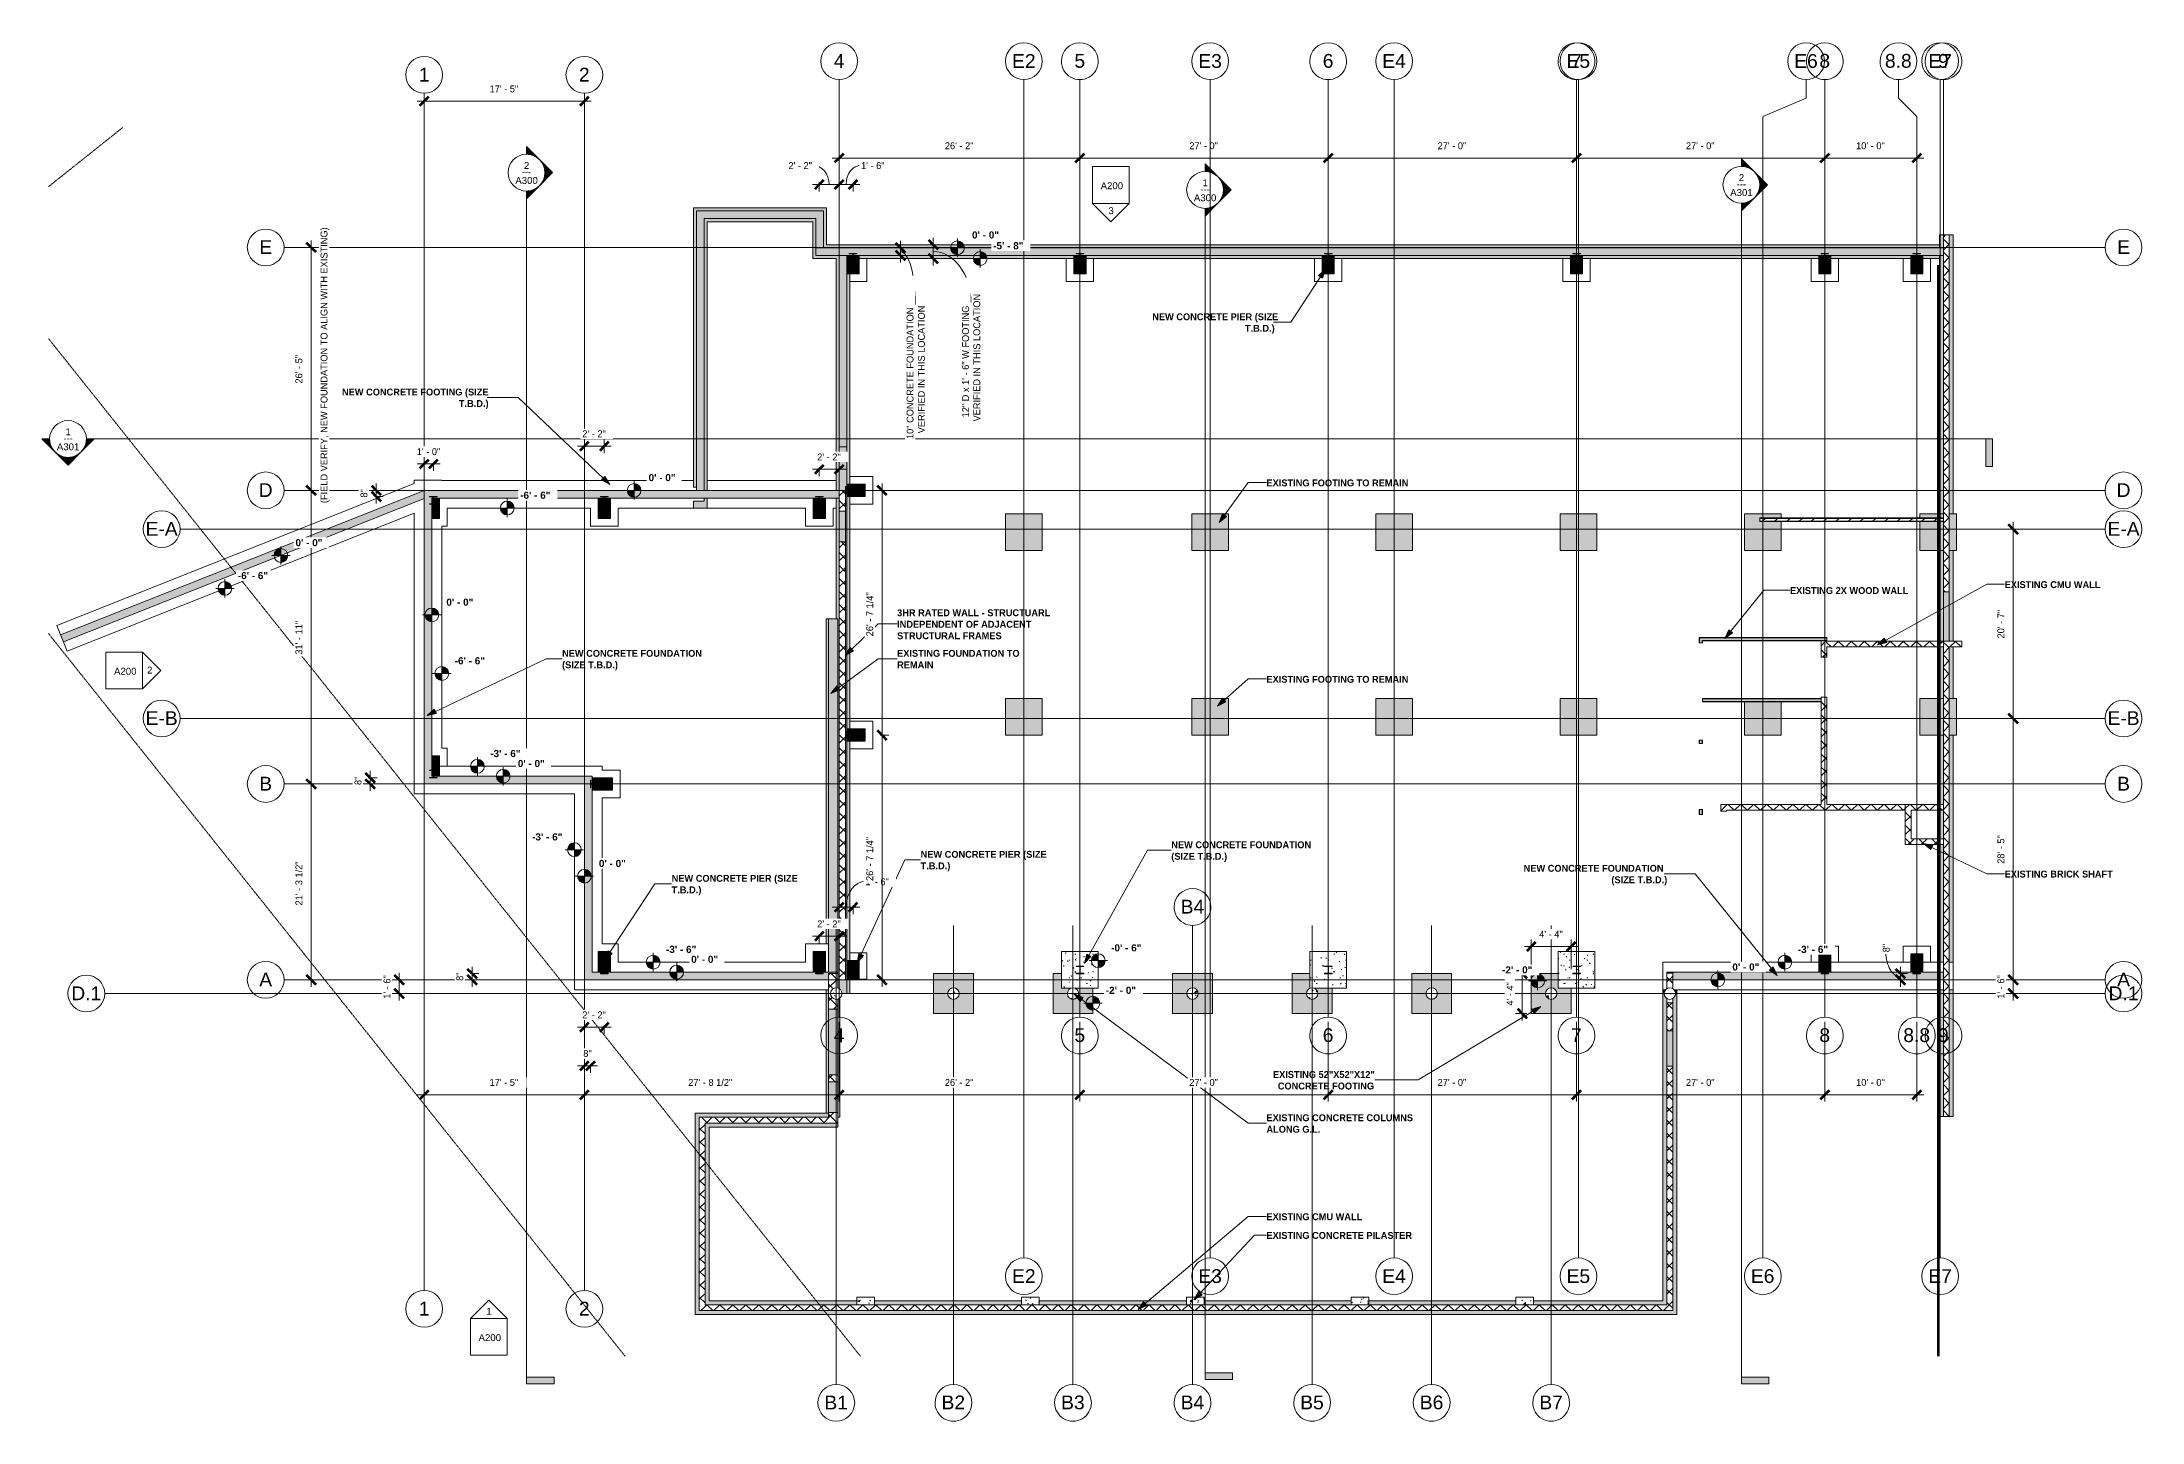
# Model space of a CAD drawing. Header units: inches. Extents: x -4066 to -1326, y 10241 to 12042.
import ezdxf

# ---------------------------------------------------------------- set-up
doc = ezdxf.new("R2010")
doc.units = ezdxf.units.IN
doc.header["$MEASUREMENT"] = 0
doc.linetypes.add('Double Dash 3_8_', pattern=[1, 0.375, -0.125, 0.125, -0.125, 0.125, -0.125])
doc.linetypes.add('Grid Line 1_2_', pattern=[0.875, 0.5, -0.125, 0.125, -0.125])
for name, color, linetype, lineweight in [('A-ANNO-DIMS', 211, 'Continuous', 9), ('A-ANNO-DIMS-96', 211, 'Continuous', 9), ('A-DETL-WIDE', 214, 'Continuous', 50), ('A-WALL', 113, 'Continuous', 13), ('A-WALL-PATT', 111, 'Continuous', 20), ('C-PROP-LINE', 91, 'Double Dash 3_8_', 9), ('G-ANNO-DIMS', 111, 'Continuous', 9), ('G-ANNO-SYMB', 111, 'Continuous', 9), ('G-ANNO-TEXT', 231, 'Continuous', 9), ('I-WALL', 2, 'Continuous', 13), ('S-COLS', 52, 'Continuous', 13), ('S-FNDN', 32, 'Continuous', 13), ('S-GRID', 1, 'Continuous', 9), ('S-GRID-IDEN', 1, 'Continuous', 9)]:
    doc.layers.add(name, color=color, linetype=linetype, lineweight=lineweight)
doc.styles.add('Arial', font='arial.ttf', dxfattribs={"height": 18})
doc.styles.add('Arial_1', font='arial.ttf', dxfattribs={"height": 9})
doc.styles.add('Arial_B', font='arialbd.ttf', dxfattribs={"height": 9.285714})
doc.styles.add('Century Gothic', font='', dxfattribs={"height": 9})
doc.styles.add('Century Gothic_B', font='', dxfattribs={"height": 9})
doc.styles.get('Century Gothic').set_extended_font_data('Century Gothic')
doc.styles.get('Century Gothic_B').set_extended_font_data('Century Gothic', bold=True)
doc.dimstyles.new('OD__1_16__Tol__', dxfattribs={"dimscale": 12, "dimtxt": 9.397514, "dimasz": 1, "dimexe": 0.75, "dimexo": 0.5, "dimgap": 0.75, "dimtad": 1, "dimdec": 4, "dimrnd": 0.0625, "dimzin": 3, "dimdsep": 46, "dimlunit": 4, "dimtxsty": 'Century Gothic', "dimblk1": 'OBLIQUE', "dimblk2": 'OBLIQUE', "dimsah": 1, "dimcen": 0.09, "dimdle": 0.75, "dimazin": 0, "dimtfac": 1, "dimtdec": 4, "dimtix": 1, "dimtmove": 0, "dimatfit": 3, "dimfxl": 1, "dimtvp": 1, "dimtfill": 1, "dimfrac": 2, "dimtolj": 1, "dimtzin": 0, "dimarcsym": 2})
doc.dimstyles.new('OD__1_16__Tol___1', dxfattribs={"dimscale": 12, "dimtxt": 9.397514, "dimasz": 1, "dimexe": 0.75, "dimexo": 0.5, "dimgap": 0.75, "dimtad": 1, "dimdec": 4, "dimrnd": 0.0625, "dimzin": 3, "dimdsep": 46, "dimlunit": 4, "dimtxsty": 'Century Gothic', "dimblk1": 'OBLIQUE', "dimblk2": 'OBLIQUE', "dimsah": 1, "dimcen": 0.09, "dimdle": 0.75, "dimazin": 0, "dimtfac": 1, "dimtdec": 4, "dimtix": 1, "dimtmove": 1, "dimatfit": 3, "dimfxl": 1, "dimtvp": 1, "dimtfill": 1, "dimfrac": 2, "dimtolj": 1, "dimtzin": 0, "dimarcsym": 2})
pattern_1 = [(45, (0, 0), (-8.485281, 8.485281), []), (135, (0, 0), (-8.485281, -8.485281), [])]
pattern_2 = [(50, (0, 0), (27.5427, -2.40992), [2.88, -31.68]), (355, (0, 0), (-5.327844, 28.884266), [2.304, -25.344]), (100.451, (2.295, -0.2), (22.215316, 26.47393), [2.448, -26.924]), (46.184, (0, 7.68), (40.98187, -6.35642), [4.32, -47.52]), (96.636, (3.415, 7.15), (35.89075, 37.40619), [3.671, -40.386]), (351.184, (0, 7.68), (35.89097, 37.40622), [3.456, -38.016]), (21, (3.84, 5.76), (22.921036, -15.46073), [2.88, -31.68]), (326, (3.84, 5.76), (9.34353, 27.84574), [2.304, -25.344]), (71.451, (5.75, 4.472), (32.26477, 12.38442), [2.448, -26.924]), (37.5, (0, 0), (0.466855, 12.782707), [1.267, -23.77, 1.267, -24.461, -25.44]), (37.5, (0, 0), (0.466855, 12.782707), [-50.765, 1.267, -24.173]), (7.5, (0, 0), (10.10159, 15.14509), [1.267, -13.402, 1.267, -23.194, -9.696]), (7.5, (0, 0), (10.10159, 15.14509), [-39.13, 1.267, -8.429]), (327.5, (-8.563, 0), (20.499161, -0.86578), [1.267, -8.333, 1.267, -28.685, -39.744]), (327.5, (-8.563, 0), (20.499161, -0.86578), [-39.552, 1.267, -38.477]), (317.5, (-12.403, 0), (22.39478, 3.844288), [1.267, -11.213, 1.267, -18.624, -28.224]), (317.5, (-12.403, 0), (22.39478, 3.844288), [-32.371, 1.267, -26.957])]
pattern_3 = [(0, (0, 0), (30.72, 7.68), [1.267, -21.773, 1.267, -21.773, -122.88]), (0, (0, 0), (30.72, 7.68), [-46.08, 1.267, -44.813, 1.267, -21.773, -53.76]), (0, (0, 0), (30.72, 7.68), [-115.2, 1.267, -14.093, 1.267, -37.133]), (120, (11.52, 3.84), (-22.011075, 22.7643004), [1.267, -21.773, 1.267, -21.773, -122.88]), (120, (11.52, 3.84), (-22.011075, 22.7643004), [-46.08, 1.267, -44.813, 1.267, -21.773, -53.76]), (120, (11.52, 3.84), (-22.011075, 22.7643004), [-115.2, 1.267, -14.093, 1.267, -37.133]), (240, (15.36, 19.2), (-8.708925, -30.4443004), [1.267, -21.773, 1.267, -21.773, -122.88]), (240, (15.36, 19.2), (-8.708925, -30.4443004), [-46.08, 1.267, -44.813, 1.267, -21.773, -53.76]), (240, (15.36, 19.2), (-8.708925, -30.4443004), [-115.2, 1.267, -14.093, 1.267, -37.133])]

msp = doc.modelspace()

# ---------------------------------------------------------------- texts
at = {"layer": 'G-ANNO-SYMB', "char_height": 9, "attachment_point": 1}
for s, insert, width, style in [('A300', (-3448.79763, 11865.68411), 35.754, 'Arial_1'), ('---', (-3440.20485, 11876.81366), 15.453, 'Century Gothic'), ('2', (-3437.55354, 11885.32035), 8.484, 'Arial_1'), ('2', (-1852.40062, 11869.55554), 8.484, 'Arial_1'), ('A200', (-2685.12153, 11858.81988), 35.754, 'Arial_1'), ('A300', (-2563.4568, 11843.1199), 35.754, 'Arial_1'), ('---', (-2554.86402, 11854.24946), 15.453, 'Century Gothic'), ('1', (-2552.21271, 11862.75615), 8.484, 'Arial_1'), ('A301', (-1863.64471, 11849.9193), 35.754, 'Arial_1'), ('---', (-1855.05193, 11861.04885), 15.453, 'Century Gothic'), ('3', (-2674.95701, 11826.31789), 8.484, 'Arial_1'), ('1', (-4035.75308, 11537.88618), 8.484, 'Arial_1'), ('A301', (-4046.99718, 11518.24994), 35.754, 'Arial_1'), ('---', (-4038.4044, 11529.37949), 15.453, 'Century Gothic'), ('A200', (-3972.3864, 11225.44933), 35.754, 'Arial_1'), ('2', (-3929.28414, 11226.92107), 8.484, 'Arial_1'), ('1', (-3486.59153, 10390.42571), 8.484, 'Arial_1'), ('A200', (-3496.75605, 10356.01622), 35.754, 'Arial_1')]:
    msp.add_mtext(s, dxfattribs=dict(at, insert=insert, width=width, style=style))
at = {"layer": 'G-ANNO-TEXT', "char_height": 9, "attachment_point": 1, "style": 'Century Gothic_B'}
for s, insert, width in [('NEW CONCRETE PIER (SIZE', (-2617.76783, 11687.85374), 191.496), ('T.B.D.)', (-2496.76783, 11672.85374), 44.844), ('NEW CONCRETE FOOTING (SIZE', (-3674.94266, 11589.70349), 229.674), ('T.B.D.)', (-3522.44266, 11574.70349), 44.844), ('EXISTING FOOTING TO REMAIN', (-2468.74003, 11471.13622), 225.432), ('EXISTING 2X WOOD WALL', (-1785.67284, 11330.69176), 188.163), ('EXISTING CMU WALL', (-1505.60474, 11338.43979), 149.682), ('3HR RATED WALL - STRUCTUARL', (-2950.64539, 11301.70957), 226.038), ('STRUCTURAL FRAMES', (-2950.64539, 11271.70957), 151.803), ('INDEPENDENT OF ADJACENT', (-2950.64539, 11286.70957), 208.464), ('(SIZE T.B.D.)', (-3387.79994, 11233.77353), 83.325), ('NEW CONCRETE FOUNDATION', (-3387.79994, 11248.77353), 222.099), ('EXISTING FOUNDATION TO', (-2950.64539, 11248.77353), 193.617), ('REMAIN', (-2950.64539, 11233.77353), 58.479), ('EXISTING FOOTING TO REMAIN', (-2468.74003, 11214.91872), 225.432), ('NEW CONCRETE FOUNDATION', (-2592.92385, 10998.98143), 222.099), ('T.B.D.)', (-2919.99645, 10971.54471), 44.844), ('NEW CONCRETE PIER (SIZE', (-2919.99645, 10986.54471), 191.496), ('(SIZE T.B.D.)', (-2592.92385, 10983.98143), 83.325), ('NEW CONCRETE FOUNDATION', (-2133.18929, 10968.33393), 222.099), ('EXISTING BRICK SHAFT', (-1505.60474, 10960.83157), 163.014), ('T.B.D.)', (-3244.80968, 10940.21737), 44.844), ('NEW CONCRETE PIER (SIZE', (-3244.80968, 10955.21737), 191.496), ('(SIZE T.B.D.)', (-2018.68929, 10953.33393), 83.325), ('EXISTING 52"X52"X12"', (-2460.23017, 10699.31036), 160.893), ('CONCRETE FOOTING', (-2453.98017, 10684.31036), 153.318), ('EXISTING CONCRETE COLUMNS', (-2468.74003, 10642.89011), 230.886), ('ALONG G.L.', (-2468.74003, 10627.89011), 88.173), ('EXISTING CMU WALL', (-2468.74003, 10513.78679), 149.682), ('EXISTING CONCRETE PILASTER', (-2468.74003, 10489.37961), 218.463)]:
    msp.add_mtext(s, dxfattribs=dict(at, insert=insert, width=width))
at = {"layer": 'S-GRID-IDEN', "char_height": 18, "attachment_point": 1, "style": 'Arial'}
for s, insert, width in [('1', (-3574.83228, 12008.25996), 16.968), ('4', (-3033.33228, 12026.0814), 16.968), ('E2', (-2800.70393, 12026.0814), 37.269), ('5', (-2719.32305, 12026.27638), 16.968), ('E3', (-2557.70393, 12026.0814), 37.269), ('6', (-2395.32305, 12026.27638), 16.968), ('E4', (-2317.70393, 12026.0814), 37.269), ('E5', (-2077.20393, 12026.0814), 37.269), ('7', (-2071.32305, 12026.27638), 16.968), ('E6', (-1780.17684, 12026.0814), 37.269), ('8', (-1747.32305, 12026.27638), 16.968), ('8.8', (-1661.83014, 12026.27638), 42.42), ('E7', (-1605.14143, 12026.0814), 37.269), ('9', (-1592.57305, 12026.27638), 16.968), ('E', (-3782.89976, 11783.27621), 20.301), ('E', (-1358.78391, 11783.27621), 20.301), ('D', (-3783.65567, 11466.27621), 22.119), ('D', (-1359.53981, 11466.27621), 22.119), ('E-A', (-3931.25247, 11415.77621), 50.904), ('E-A', (-1371.40753, 11415.77621), 50.904), ('E-B', (-3931.25247, 11168.77621), 50.904), ('E-B', (-1371.40753, 11168.77621), 50.904), ('B', (-3782.89976, 11083.27621), 20.301), ('B', (-1358.78391, 11083.27621), 20.301), ('B4', (-2580.6947, 10922.83771), 37.269), ('A', (-3782.89976, 10827.77621), 20.301), ('A', (-1358.78391, 10827.77621), 20.301), ('D.1', (-4028.16387, 10809.77621), 47.571), ('D.1', (-1370.028, 10809.77621), 47.571), ('4', (-3033.33228, 10754.985), 16.968), ('5', (-2719.32305, 10755.17998), 16.968), ('6', (-2395.32305, 10755.17998), 16.968), ('7', (-2071.32305, 10755.17998), 16.968), ('8', (-1747.32305, 10755.17998), 16.968), ('8.8', (-1637.83014, 10755.17998), 42.42), ('9', (-1592.57305, 10755.17998), 16.968), ('E2', (-2800.70393, 10440.83651), 37.269), ('E3', (-2557.70393, 10440.83651), 37.269), ('E4', (-2317.70393, 10440.83651), 37.269), ('E5', (-2077.20393, 10440.83651), 37.269), ('E6', (-1836.70393, 10440.83651), 37.269), ('E7', (-1605.14143, 10440.83651), 37.269), ('1', (-3574.83228, 10398.3794), 16.968), ('2', (-3365.83228, 10398.3794), 16.968), ('B1', (-3045.51643, 10275.84081), 37.269), ('B2', (-2892.6947, 10276.03579), 37.269), ('B3', (-2736.6947, 10276.03579), 37.269), ('B4', (-2580.6947, 10276.03579), 37.269), ('B5', (-2424.6947, 10276.03579), 37.269), ('B6', (-2268.6947, 10276.03579), 37.269), ('B7', (-2112.6947, 10276.03579), 37.269)]:
    msp.add_mtext(s, dxfattribs=dict(at, insert=insert, width=width))

# ---------------------------------------------------------------- blocks, each defined once
blk = doc.blocks.new('Concrete-Round-Column - 14_-1371887-STRUCTURAL SCHEMATIC - 1ST FLOOR')
at = {"layer": 'S-COLS', "lineweight": 9}
h = blk.add_hatch(dxfattribs=at)
h.set_pattern_fill('FP_3', color=8, style=0, pattern_type=2)
h.set_pattern_definition([(50, (1942.39, -10800.395), (27.5427, -2.40992), [2.88, -31.68]), (355, (1942.39, -10800.395), (-5.327844, 28.884266), [2.304, -25.344]), (100.451, (1944.686, -10800.596), (22.215316, 26.47393), [2.448, -26.924]), (46.184, (1942.39, -10792.715), (40.98187, -6.35642), [4.32, -47.52]), (96.636, (1945.806, -10793.245), (35.89075, 37.40619), [3.671, -40.386]), (351.184, (1942.39, -10792.715), (35.89097, 37.40622), [3.456, -38.016]), (21, (1946.23, -10794.635), (22.921036, -15.46073), [2.88, -31.68]), (326, (1946.23, -10794.635), (9.34353, 27.84574), [2.304, -25.344]), (71.451, (1948.14, -10795.924), (32.26477, 12.38442), [2.448, -26.924]), (37.5, (1942.391, -10800.395), (0.466855, 12.782707), [1.267, -23.77, 1.267, -24.461, -25.44]), (37.5, (1942.391, -10800.395), (0.466855, 12.782707), [-50.765, 1.267, -24.173]), (7.5, (1942.391, -10800.395), (10.10159, 15.14509), [1.267, -13.402, 1.267, -23.194, -9.696]), (7.5, (1942.391, -10800.395), (10.10159, 15.14509), [-39.13, 1.267, -8.429]), (327.5, (1933.828, -10800.395), (20.499161, -0.86578), [1.267, -8.333, 1.267, -28.685, -39.744]), (327.5, (1933.828, -10800.395), (20.499161, -0.86578), [-39.552, 1.267, -38.477]), (317.5, (1929.988, -10800.395), (22.39478, 3.844288), [1.267, -11.213, 1.267, -18.624, -28.224]), (317.5, (1929.988, -10800.395), (22.39478, 3.844288), [-32.371, 1.267, -26.957])])
h.paths.add_polyline_path([(-0.9, -7.4), (0.9, -7.4), (2.7, -7), (4.3, -6.2), (5.6, -5), (6.6, -3.5), (7.3, -1.8), (7.5, 0), (7.3, 1.8), (6.6, 3.5), (5.6, 5), (4.3, 6.2), (2.7, 7), (0.9, 7.4), (-0.9, 7.4), (-2.7, 7), (-4.3, 6.2), (-5.6, 5), (-6.6, 3.5), (-7.3, 1.8), (-7.5, -0.1), (-7.3, -1.8), (-6.6, -3.5), (-5.6, -5), (-4.3, -6.2), (-2.7, -7), (-2.3, -7.1)], flags=0)
for start, end in [(360, 180), (180, 360)]:
    blk.add_arc((0, 0), 7.5, start, end, dxfattribs=at)
blk = doc.blocks.new('Concrete-Round-Column - 14_-V1-STRUCTURAL SCHEMATIC - 1ST FLOOR')
at = {"layer": 'S-COLS', "lineweight": 9}
h = blk.add_hatch(dxfattribs=at)
h.set_pattern_fill('FP_4', color=8, style=0, pattern_type=2)
h.set_pattern_definition([(50, (3030.016, -10800.395), (27.5427, -2.40992), [2.88, -31.68]), (355, (3030.016, -10800.395), (-5.327844, 28.884266), [2.304, -25.344]), (100.451, (3032.31, -10800.596), (22.215316, 26.47393), [2.448, -26.924]), (46.184, (3030.016, -10792.715), (40.98187, -6.35642), [4.32, -47.52]), (96.636, (3033.43, -10793.245), (35.89075, 37.40619), [3.671, -40.386]), (351.184, (3030.016, -10792.715), (35.89097, 37.40622), [3.456, -38.016]), (21, (3033.856, -10794.635), (22.921036, -15.46073), [2.88, -31.68]), (326, (3033.856, -10794.635), (9.34353, 27.84574), [2.304, -25.344]), (71.451, (3035.766, -10795.924), (32.26477, 12.38442), [2.448, -26.924]), (37.5, (3030.016, -10800.395), (0.466855, 12.782707), [1.267, -23.77, 1.267, -24.461, -25.44]), (37.5, (3030.016, -10800.395), (0.466855, 12.782707), [-50.765, 1.267, -24.173]), (7.5, (3030.016, -10800.395), (10.10159, 15.14509), [1.267, -13.402, 1.267, -23.194, -9.696]), (7.5, (3030.016, -10800.395), (10.10159, 15.14509), [-39.13, 1.267, -8.429]), (327.5, (3021.453, -10800.395), (20.499161, -0.86578), [1.267, -8.333, 1.267, -28.685, -39.744]), (327.5, (3021.453, -10800.395), (20.499161, -0.86578), [-39.552, 1.267, -38.477]), (317.5, (3017.613, -10800.395), (22.39478, 3.844288), [1.267, -11.213, 1.267, -18.624, -28.224]), (317.5, (3017.613, -10800.395), (22.39478, 3.844288), [-32.371, 1.267, -26.957])])
h.paths.add_polyline_path([(-0.9, -7.4), (0.9, -7.4), (2.7, -7), (4.3, -6.2), (5.6, -5), (6.6, -3.5), (7.3, -1.8), (7.5, 0), (7.3, 1.8), (6.6, 3.5), (5.6, 5), (4.3, 6.2), (2.7, 7), (0.9, 7.4), (-0.9, 7.4), (-2.7, 7), (-4.3, 6.2), (-5.6, 5), (-6.6, 3.5), (-7.3, 1.8), (-7.5, 0), (-7.3, -1.8), (-6.6, -3.5), (-5.6, -5), (-4.3, -6.2), (-2.7, -7), (-1.5, -7.3)], flags=0)
for start, end in [(360, 180), (180, 360)]:
    blk.add_arc((0, 0), 7.5, start, end, dxfattribs=at)
blk = doc.blocks.new('Concrete-Round-Column - 14_-1621811-STRUCTURAL SCHEMATIC - 1ST FLOOR')
at = {"layer": 'S-COLS', "lineweight": 9}
h = blk.add_hatch(dxfattribs=at)
h.set_pattern_fill('FP_5', color=8, style=0, pattern_type=2)
h.set_pattern_definition([(50, (2877.203, -10800.395), (27.5427, -2.40992), [2.88, -31.68]), (355, (2877.203, -10800.395), (-5.327844, 28.884266), [2.304, -25.344]), (100.451, (2879.498, -10800.596), (22.215316, 26.47393), [2.448, -26.924]), (46.184, (2877.203, -10792.715), (40.98187, -6.35642), [4.32, -47.52]), (96.636, (2880.618, -10793.245), (35.89075, 37.40619), [3.671, -40.386]), (351.184, (2877.203, -10792.715), (35.89097, 37.40622), [3.456, -38.016]), (21, (2881.043, -10794.635), (22.921036, -15.46073), [2.88, -31.68]), (326, (2881.043, -10794.635), (9.34353, 27.84574), [2.304, -25.344]), (71.451, (2882.953, -10795.924), (32.26477, 12.38442), [2.448, -26.924]), (37.5, (2877.203, -10800.395), (0.466855, 12.782707), [1.267, -23.77, 1.267, -24.461, -25.44]), (37.5, (2877.203, -10800.395), (0.466855, 12.782707), [-50.765, 1.267, -24.173]), (7.5, (2877.203, -10800.395), (10.10159, 15.14509), [1.267, -13.402, 1.267, -23.194, -9.696]), (7.5, (2877.203, -10800.395), (10.10159, 15.14509), [-39.13, 1.267, -8.429]), (327.5, (2868.64, -10800.395), (20.499161, -0.86578), [1.267, -8.333, 1.267, -28.685, -39.744]), (327.5, (2868.64, -10800.395), (20.499161, -0.86578), [-39.552, 1.267, -38.477]), (317.5, (2864.8, -10800.395), (22.39478, 3.844288), [1.267, -11.213, 1.267, -18.624, -28.224]), (317.5, (2864.8, -10800.395), (22.39478, 3.844288), [-32.371, 1.267, -26.957])])
h.paths.add_polyline_path([(-0.9, -7.4), (0.9, -7.4), (2.7, -7), (4.3, -6.2), (5.6, -5), (6.6, -3.5), (7.3, -1.8), (7.5, 0), (7.3, 1.8), (6.6, 3.5), (5.6, 5), (4.3, 6.2), (2.7, 7), (0.9, 7.4), (-0.9, 7.4), (-2.7, 7), (-4.3, 6.2), (-5.6, 5), (-6.6, 3.5), (-7.3, 1.8), (-7.5, 0), (-7.3, -1.8), (-6.6, -3.5), (-5.6, -5), (-4.3, -6.2), (-2.7, -7)], flags=0)
for start, end in [(360, 180), (180, 360)]:
    blk.add_arc((0, 0), 7.5, start, end, dxfattribs=at)
blk = doc.blocks.new('Concrete-Round-Column - 14_-V2-STRUCTURAL SCHEMATIC - 1ST FLOOR')
at = {"layer": 'S-COLS', "lineweight": 9}
h = blk.add_hatch(dxfattribs=at)
h.set_pattern_fill('FP_6', color=8, style=0, pattern_type=2)
h.set_pattern_definition([(50, (2721.203, -10800.395), (27.5427, -2.40992), [2.88, -31.68]), (355, (2721.203, -10800.395), (-5.327844, 28.884266), [2.304, -25.344]), (100.451, (2723.498, -10800.596), (22.215316, 26.47393), [2.448, -26.924]), (46.184, (2721.203, -10792.715), (40.98187, -6.35642), [4.32, -47.52]), (96.636, (2724.618, -10793.245), (35.89075, 37.40619), [3.671, -40.386]), (351.184, (2721.203, -10792.715), (35.89097, 37.40622), [3.456, -38.016]), (21, (2725.043, -10794.635), (22.921036, -15.46073), [2.88, -31.68]), (326, (2725.043, -10794.635), (9.34353, 27.84574), [2.304, -25.344]), (71.451, (2726.953, -10795.924), (32.26477, 12.38442), [2.448, -26.924]), (37.5, (2721.203, -10800.395), (0.466855, 12.782707), [1.267, -23.77, 1.267, -24.461, -25.44]), (37.5, (2721.203, -10800.395), (0.466855, 12.782707), [-50.765, 1.267, -24.173]), (7.5, (2721.203, -10800.395), (10.10159, 15.14509), [1.267, -13.402, 1.267, -23.194, -9.696]), (7.5, (2721.203, -10800.395), (10.10159, 15.14509), [-39.13, 1.267, -8.429]), (327.5, (2712.64, -10800.395), (20.499161, -0.86578), [1.267, -8.333, 1.267, -28.685, -39.744]), (327.5, (2712.64, -10800.395), (20.499161, -0.86578), [-39.552, 1.267, -38.477]), (317.5, (2708.8, -10800.395), (22.39478, 3.844288), [1.267, -11.213, 1.267, -18.624, -28.224]), (317.5, (2708.8, -10800.395), (22.39478, 3.844288), [-32.371, 1.267, -26.957])])
h.paths.add_polyline_path([(0.9, -7.4), (2.7, -7), (4.3, -6.2), (5.6, -5), (6.6, -3.5), (7.3, -1.8), (7.5, 0), (7.3, 1.8), (6.6, 3.5), (5.6, 5), (4.3, 6.2), (2.7, 7), (0.9, 7.4), (-0.9, 7.4), (-2.7, 7), (-4.3, 6.2), (-5.6, 5), (-6.6, 3.5), (-7.3, 1.8), (-7.5, 0), (-7.3, -1.8), (-6.6, -3.5), (-5.6, -5), (-4.3, -6.2), (-2.7, -7), (-0.9, -7.4)], flags=0)
for start, end in [(360, 180), (180, 360)]:
    blk.add_arc((0, 0), 7.5, start, end, dxfattribs=at)
blk = doc.blocks.new('Concrete-Round-Column - 14_-V3-STRUCTURAL SCHEMATIC - 1ST FLOOR')
at = {"layer": 'S-COLS', "lineweight": 9}
h = blk.add_hatch(dxfattribs=at)
h.set_pattern_fill('FP_7', color=8, style=0, pattern_type=2)
h.set_pattern_definition([(50, (2565.203, -10800.395), (27.5427, -2.40992), [2.88, -31.68]), (355, (2565.203, -10800.395), (-5.327844, 28.884266), [2.304, -25.344]), (100.451, (2567.498, -10800.596), (22.215316, 26.47393), [2.448, -26.924]), (46.184, (2565.203, -10792.715), (40.98187, -6.35642), [4.32, -47.52]), (96.636, (2568.618, -10793.245), (35.89075, 37.40619), [3.671, -40.386]), (351.184, (2565.203, -10792.715), (35.89097, 37.40622), [3.456, -38.016]), (21, (2569.043, -10794.635), (22.921036, -15.46073), [2.88, -31.68]), (326, (2569.043, -10794.635), (9.34353, 27.84574), [2.304, -25.344]), (71.451, (2570.953, -10795.924), (32.26477, 12.38442), [2.448, -26.924]), (37.5, (2565.203, -10800.395), (0.466855, 12.782707), [1.267, -23.77, 1.267, -24.461, -25.44]), (37.5, (2565.203, -10800.395), (0.466855, 12.782707), [-50.765, 1.267, -24.173]), (7.5, (2565.203, -10800.395), (10.10159, 15.14509), [1.267, -13.402, 1.267, -23.194, -9.696]), (7.5, (2565.203, -10800.395), (10.10159, 15.14509), [-39.13, 1.267, -8.429]), (327.5, (2556.64, -10800.395), (20.499161, -0.86578), [1.267, -8.333, 1.267, -28.685, -39.744]), (327.5, (2556.64, -10800.395), (20.499161, -0.86578), [-39.552, 1.267, -38.477]), (317.5, (2552.8, -10800.395), (22.39478, 3.844288), [1.267, -11.213, 1.267, -18.624, -28.224]), (317.5, (2552.8, -10800.395), (22.39478, 3.844288), [-32.371, 1.267, -26.957])])
h.paths.add_polyline_path([(0.9, -7.4), (2.7, -7), (4.3, -6.2), (5.6, -5), (6.6, -3.5), (7.3, -1.8), (7.5, 0), (7.3, 1.8), (6.6, 3.5), (5.6, 5), (4.3, 6.2), (2.7, 7), (0.9, 7.4), (-0.9, 7.4), (-2.7, 7), (-4.3, 6.2), (-5.6, 5), (-6.6, 3.5), (-7.3, 1.8), (-7.5, 0), (-7.3, -1.8), (-6.6, -3.5), (-5.6, -5), (-4.3, -6.2), (-2.7, -7), (-0.9, -7.4)], flags=0)
for start, end in [(360, 180), (180, 360)]:
    blk.add_arc((0, 0), 7.5, start, end, dxfattribs=at)
blk = doc.blocks.new('Concrete-Round-Column - 14_-V4-STRUCTURAL SCHEMATIC - 1ST FLOOR')
at = {"layer": 'S-COLS', "lineweight": 9}
h = blk.add_hatch(dxfattribs=at)
h.set_pattern_fill('FP_8', color=8, style=0, pattern_type=2)
h.set_pattern_definition([(50, (2253.203, -10800.395), (27.5427, -2.40992), [2.88, -31.68]), (355, (2253.203, -10800.395), (-5.327844, 28.884266), [2.304, -25.344]), (100.451, (2255.498, -10800.596), (22.215316, 26.47393), [2.448, -26.924]), (46.184, (2253.203, -10792.715), (40.98187, -6.35642), [4.32, -47.52]), (96.636, (2256.618, -10793.245), (35.89075, 37.40619), [3.671, -40.386]), (351.184, (2253.203, -10792.715), (35.89097, 37.40622), [3.456, -38.016]), (21, (2257.043, -10794.635), (22.921036, -15.46073), [2.88, -31.68]), (326, (2257.043, -10794.635), (9.34353, 27.84574), [2.304, -25.344]), (71.451, (2258.953, -10795.924), (32.26477, 12.38442), [2.448, -26.924]), (37.5, (2253.203, -10800.395), (0.466855, 12.782707), [1.267, -23.77, 1.267, -24.461, -25.44]), (37.5, (2253.203, -10800.395), (0.466855, 12.782707), [-50.765, 1.267, -24.173]), (7.5, (2253.203, -10800.395), (10.10159, 15.14509), [1.267, -13.402, 1.267, -23.194, -9.696]), (7.5, (2253.203, -10800.395), (10.10159, 15.14509), [-39.13, 1.267, -8.429]), (327.5, (2244.64, -10800.395), (20.499161, -0.86578), [1.267, -8.333, 1.267, -28.685, -39.744]), (327.5, (2244.64, -10800.395), (20.499161, -0.86578), [-39.552, 1.267, -38.477]), (317.5, (2240.8, -10800.395), (22.39478, 3.844288), [1.267, -11.213, 1.267, -18.624, -28.224]), (317.5, (2240.8, -10800.395), (22.39478, 3.844288), [-32.371, 1.267, -26.957])])
h.paths.add_polyline_path([(0.9, -7.4), (2.7, -7), (4.3, -6.2), (5.6, -5), (6.6, -3.5), (7.3, -1.8), (7.5, 0), (7.3, 1.8), (6.6, 3.5), (5.6, 5), (4.3, 6.2), (2.7, 7), (0.9, 7.4), (-0.9, 7.4), (-2.7, 7), (-4.3, 6.2), (-5.6, 5), (-6.6, 3.5), (-7.3, 1.8), (-7.5, 0), (-7.3, -1.8), (-6.6, -3.5), (-5.6, -5), (-4.3, -6.2), (-2.7, -7), (-0.9, -7.4)], flags=0)
for start, end in [(360, 180), (180, 360)]:
    blk.add_arc((0, 0), 7.5, start, end, dxfattribs=at)
blk = doc.blocks.new('Concrete-Round-Column - 14_-V5-STRUCTURAL SCHEMATIC - 1ST FLOOR')
at = {"layer": 'S-COLS', "lineweight": 9}
h = blk.add_hatch(dxfattribs=at)
h.set_pattern_fill('FP_9', color=8, style=0, pattern_type=2)
h.set_pattern_definition([(50, (2097.203, -10800.395), (27.5427, -2.40992), [2.88, -31.68]), (355, (2097.203, -10800.395), (-5.327844, 28.884266), [2.304, -25.344]), (100.451, (2099.498, -10800.596), (22.215316, 26.47393), [2.448, -26.924]), (46.184, (2097.203, -10792.715), (40.98187, -6.35642), [4.32, -47.52]), (96.636, (2100.618, -10793.245), (35.89075, 37.40619), [3.671, -40.386]), (351.184, (2097.203, -10792.715), (35.89097, 37.40622), [3.456, -38.016]), (21, (2101.043, -10794.635), (22.921036, -15.46073), [2.88, -31.68]), (326, (2101.043, -10794.635), (9.34353, 27.84574), [2.304, -25.344]), (71.451, (2102.953, -10795.924), (32.26477, 12.38442), [2.448, -26.924]), (37.5, (2097.203, -10800.395), (0.466855, 12.782707), [1.267, -23.77, 1.267, -24.461, -25.44]), (37.5, (2097.203, -10800.395), (0.466855, 12.782707), [-50.765, 1.267, -24.173]), (7.5, (2097.203, -10800.395), (10.10159, 15.14509), [1.267, -13.402, 1.267, -23.194, -9.696]), (7.5, (2097.203, -10800.395), (10.10159, 15.14509), [-39.13, 1.267, -8.429]), (327.5, (2088.64, -10800.395), (20.499161, -0.86578), [1.267, -8.333, 1.267, -28.685, -39.744]), (327.5, (2088.64, -10800.395), (20.499161, -0.86578), [-39.552, 1.267, -38.477]), (317.5, (2084.8, -10800.395), (22.39478, 3.844288), [1.267, -11.213, 1.267, -18.624, -28.224]), (317.5, (2084.8, -10800.395), (22.39478, 3.844288), [-32.371, 1.267, -26.957])])
h.paths.add_polyline_path([(0.9, -7.4), (2.7, -7), (4.3, -6.2), (5.6, -5), (6.6, -3.5), (7.3, -1.8), (7.5, 0), (7.3, 1.8), (6.6, 3.5), (5.6, 5), (4.3, 6.2), (2.7, 7), (0.9, 7.4), (-0.9, 7.4), (-2.7, 7), (-4.3, 6.2), (-5.6, 5), (-6.6, 3.5), (-7.3, 1.8), (-7.5, 0), (-7.3, -1.8), (-6.6, -3.5), (-5.6, -5), (-4.3, -6.2), (-2.7, -7), (-0.9, -7.4)], flags=0)
for start, end in [(360, 180), (180, 360)]:
    blk.add_arc((0, 0), 7.5, start, end, dxfattribs=at)
blk = doc.blocks.new('W-Wide Flange-Column - W10X49-1629263-STRUCTURAL SCHEMATIC - 1ST FLOOR')
at = {"layer": 'S-COLS', "lineweight": 9}
h = blk.add_hatch(dxfattribs=at)
h.set_pattern_fill('FP_12', color=256, style=0, pattern_type=2)
h.set_pattern_definition([(45, (3332.703, -10831.386), (-9.503515, 9.503515), []), (45, (3332.703, -10816.986), (-9.503515, 9.503515), [])])
h.paths.add_polyline_path([(4.2, -5), (5, -5), (5, -4.4), (0.9, -4.4), (0.4, -4.2), (0.2, -3.7), (0.2, 3.7), (0.4, 4.2), (0.9, 4.4), (5, 4.4), (5, 5), (-5, 5), (-5, 4.4), (-0.9, 4.4), (-0.4, 4.2), (-0.2, 3.7), (-0.2, -3.7), (-0.4, -4.2), (-0.9, -4.4), (-5, -4.4), (-5, -5), (-3, -5)], flags=0)
for p, q in [((5, 5), (-5, 5)), ((-5, 5), (-5, 4.4)), ((-5, 4.4), (-0.9, 4.4)), ((-0.2, 3.7), (-0.2, -3.7)), ((0.2, -3.7), (0.2, 3.7)), ((0.9, 4.4), (5, 4.4)), ((5, 4.4), (5, 5)), ((-0.9, -4.4), (-5, -4.4)), ((-5, -4.4), (-5, -5)), ((-5, -5), (5, -5)), ((5, -4.4), (0.9, -4.4)), ((5, -5), (5, -4.4))]:
    blk.add_line(p, q, dxfattribs=at)
for centre, start, end in [((-0.9, 3.7), 0, 90), ((0.9, 3.7), 90, 180), ((-0.9, -3.7), 270, 0), ((0.9, -3.7), 180, 270)]:
    blk.add_arc(centre, 0.691, start, end, dxfattribs=at)
blk = doc.blocks.new('W-Wide Flange-Column - W10X49-V6-STRUCTURAL SCHEMATIC - 1ST FLOOR')
at = {"layer": 'S-COLS', "lineweight": 9}
h = blk.add_hatch(dxfattribs=at)
h.set_pattern_fill('FP_13', color=256, style=0, pattern_type=2)
h.set_pattern_definition([(45, (3052.203, -10831.386), (-9.503515, 9.503515), []), (45, (3052.203, -10816.986), (-9.503515, 9.503515), [])])
h.paths.add_polyline_path([(-5, -5), (5, -5), (5, -4.4), (0.9, -4.4), (0.4, -4.2), (0.2, -3.7), (0.2, 3.7), (0.4, 4.2), (0.9, 4.4), (5, 4.4), (5, 5), (-5, 5), (-5, 4.4), (-0.9, 4.4), (-0.4, 4.2), (-0.2, 3.7), (-0.2, -3.7), (-0.4, -4.2), (-0.9, -4.4), (-5, -4.4)], flags=0)
for p, q in [((5, 5), (-5, 5)), ((-5, 5), (-5, 4.4)), ((-5, 4.4), (-0.9, 4.4)), ((-0.2, 3.7), (-0.2, -3.7)), ((0.2, -3.7), (0.2, 3.7)), ((0.9, 4.4), (5, 4.4)), ((5, 4.4), (5, 5)), ((-0.9, -4.4), (-5, -4.4)), ((-5, -4.4), (-5, -5)), ((-5, -5), (5, -5)), ((5, -4.4), (0.9, -4.4)), ((5, -5), (5, -4.4))]:
    blk.add_line(p, q, dxfattribs=at)
for centre, start, end in [((-0.9, 3.7), 0, 90), ((0.9, 3.7), 90, 180), ((-0.9, -3.7), 270, 0), ((0.9, -3.7), 180, 270)]:
    blk.add_arc(centre, 0.691, start, end, dxfattribs=at)
blk = doc.blocks.new('W-Wide Flange-Column - W10X49-1627109-STRUCTURAL SCHEMATIC - 1ST FLOOR')
at = {"layer": 'S-COLS', "lineweight": 9}
h = blk.add_hatch(dxfattribs=at)
h.set_pattern_fill('FP_14', color=256, style=0, pattern_type=2)
h.set_pattern_definition([(45, (3555.703, -11086.886), (-9.503515, 9.503515), []), (45, (3555.703, -11072.486), (-9.503515, 9.503515), [])])
h.paths.add_polyline_path([(-5, -5), (5, -5), (5, -4.4), (0.9, -4.4), (0.4, -4.2), (0.2, -3.7), (0.2, 3.7), (0.4, 4.2), (0.9, 4.4), (5, 4.4), (5, 5), (-5, 5), (-5, 4.4), (-0.9, 4.4), (-0.4, 4.2), (-0.2, 3.7), (-0.2, -3.7), (-0.4, -4.2), (-0.9, -4.4), (-5, -4.4)], flags=0)
for p, q in [((5, 5), (-5, 5)), ((-5, 5), (-5, 4.4)), ((-5, 4.4), (-0.9, 4.4)), ((-0.2, 3.7), (-0.2, -3.7)), ((0.2, -3.7), (0.2, 3.7)), ((0.9, 4.4), (5, 4.4)), ((5, 4.4), (5, 5)), ((-0.9, -4.4), (-5, -4.4)), ((-5, -4.4), (-5, -5)), ((-5, -5), (5, -5)), ((5, -4.4), (0.9, -4.4)), ((5, -5), (5, -4.4))]:
    blk.add_line(p, q, dxfattribs=at)
for centre, start, end in [((-0.9, 3.7), 0, 90), ((0.9, 3.7), 90, 180), ((-0.9, -3.7), 270, 0), ((0.9, -3.7), 180, 270)]:
    blk.add_arc(centre, 0.691, start, end, dxfattribs=at)
blk = doc.blocks.new('W-Wide Flange-Column - W10X49-1616480-STRUCTURAL SCHEMATIC - 1ST FLOOR')
at = {"layer": 'S-COLS', "lineweight": 9}
h = blk.add_hatch(dxfattribs=at)
h.set_pattern_fill('FP_15', color=256, style=0, pattern_type=2)
h.set_pattern_definition([(45, (3555.703, -11443.905), (-9.503515, 9.503515), []), (45, (3555.703, -11429.505), (-9.503515, 9.503515), [])])
h.paths.add_polyline_path([(5, -5), (5, -4.4), (0.9, -4.4), (0.4, -4.2), (0.2, -3.7), (0.2, 3.7), (0.4, 4.2), (0.9, 4.4), (5, 4.4), (5, 5), (-5, 5), (-5, 4.4), (-0.9, 4.4), (-0.4, 4.2), (-0.2, 3.7), (-0.2, -3.7), (-0.4, -4.2), (-0.9, -4.4), (-5, -4.4), (-5, -5), (-2, -5)], flags=0)
for p, q in [((5, 5), (-5, 5)), ((-5, 5), (-5, 4.4)), ((-5, 4.4), (-0.9, 4.4)), ((-0.2, 3.7), (-0.2, -3.7)), ((0.2, -3.7), (0.2, 3.7)), ((0.9, 4.4), (5, 4.4)), ((5, 4.4), (5, 5)), ((-0.9, -4.4), (-5, -4.4)), ((-5, -4.4), (-5, -5)), ((-5, -5), (5, -5)), ((5, -4.4), (0.9, -4.4)), ((5, -5), (5, -4.4))]:
    blk.add_line(p, q, dxfattribs=at)
for centre, start, end in [((-0.9, 3.7), 0, 90), ((0.9, 3.7), 90, 180), ((-0.9, -3.7), 270, 0), ((0.9, -3.7), 180, 270)]:
    blk.add_arc(centre, 0.691, start, end, dxfattribs=at)
blk = doc.blocks.new('W-Wide Flange-Column - W10X49-V7-STRUCTURAL SCHEMATIC - 1ST FLOOR')
at = {"layer": 'S-COLS', "lineweight": 9}
h = blk.add_hatch(dxfattribs=at)
h.set_pattern_fill('FP_16', color=256, style=0, pattern_type=2)
h.set_pattern_definition([(45, (3052.203, -11443.905), (-9.503515, 9.503515), []), (45, (3052.203, -11429.505), (-9.503515, 9.503515), [])])
h.paths.add_polyline_path([(-5, -5), (5, -5), (5, -4.4), (0.9, -4.4), (0.4, -4.2), (0.2, -3.7), (0.2, 3.7), (0.4, 4.2), (0.9, 4.4), (5, 4.4), (5, 5), (-5, 5), (-5, 4.4), (-0.9, 4.4), (-0.4, 4.2), (-0.2, 3.7), (-0.2, -3.7), (-0.4, -4.2), (-0.9, -4.4), (-5, -4.4)], flags=0)
for p, q in [((5, 5), (-5, 5)), ((-5, 5), (-5, 4.4)), ((-5, 4.4), (-0.9, 4.4)), ((-0.2, 3.7), (-0.2, -3.7)), ((0.2, -3.7), (0.2, 3.7)), ((0.9, 4.4), (5, 4.4)), ((5, 4.4), (5, 5)), ((-0.9, -4.4), (-5, -4.4)), ((-5, -4.4), (-5, -5)), ((-5, -5), (5, -5)), ((5, -4.4), (0.9, -4.4)), ((5, -5), (5, -4.4))]:
    blk.add_line(p, q, dxfattribs=at)
for centre, start, end in [((-0.9, 3.7), 0, 90), ((0.9, 3.7), 90, 180), ((-0.9, -3.7), 270, 0), ((0.9, -3.7), 180, 270)]:
    blk.add_arc(centre, 0.691, start, end, dxfattribs=at)
blk = doc.blocks.new('W-Wide Flange-Column - W10X49-V8-STRUCTURAL SCHEMATIC - 1ST FLOOR')
at = {"layer": 'S-COLS', "lineweight": 9}
h = blk.add_hatch(dxfattribs=at)
h.set_pattern_fill('FP_17', color=256, style=0, pattern_type=2)
h.set_pattern_definition([(45, (3332.703, -11443.905), (-9.503515, 9.503515), []), (45, (3332.703, -11429.505), (-9.503515, 9.503515), [])])
h.paths.add_polyline_path([(-5, -5), (5, -5), (5, -4.4), (0.9, -4.4), (0.4, -4.2), (0.2, -3.7), (0.2, 3.7), (0.4, 4.2), (0.9, 4.4), (5, 4.4), (5, 5), (-5, 5), (-5, 4.4), (-0.9, 4.4), (-0.4, 4.2), (-0.2, 3.7), (-0.2, -3.7), (-0.4, -4.2), (-0.9, -4.4), (-5, -4.4)], flags=0)
for p, q in [((5, 5), (-5, 5)), ((-5, 5), (-5, 4.4)), ((-5, 4.4), (-0.9, 4.4)), ((-0.2, 3.7), (-0.2, -3.7)), ((0.2, -3.7), (0.2, 3.7)), ((0.9, 4.4), (5, 4.4)), ((5, 4.4), (5, 5)), ((-0.9, -4.4), (-5, -4.4)), ((-5, -4.4), (-5, -5)), ((-5, -5), (5, -5)), ((5, -4.4), (0.9, -4.4)), ((5, -5), (5, -4.4))]:
    blk.add_line(p, q, dxfattribs=at)
for centre, start, end in [((-0.9, 3.7), 0, 90), ((0.9, 3.7), 90, 180), ((-0.9, -3.7), 270, 0), ((0.9, -3.7), 180, 270)]:
    blk.add_arc(centre, 0.691, start, end, dxfattribs=at)
blk = doc.blocks.new('W-Wide Flange-Column - W10X49-1602557-STRUCTURAL SCHEMATIC - 1ST FLOOR')
at = {"layer": 'S-COLS', "lineweight": 9}
h = blk.add_hatch(dxfattribs=at)
h.set_pattern_fill('FP_18', color=256, style=0, pattern_type=2)
h.set_pattern_definition([(45, (2064.203, -10831.386), (-9.503515, 9.503515), []), (45, (2064.203, -10816.986), (-9.503515, 9.503515), [])])
h.paths.add_polyline_path([(-5, -5), (5, -5), (5, -4.4), (0.9, -4.4), (0.4, -4.2), (0.2, -3.7), (0.2, 3.7), (0.4, 4.2), (0.9, 4.4), (5, 4.4), (5, 5), (-5, 5), (-5, 4.4), (-0.9, 4.4), (-0.4, 4.2), (-0.2, 3.7), (-0.2, -3.7), (-0.4, -4.2), (-0.9, -4.4), (-5, -4.4)], flags=0)
for p, q in [((5, 5), (-5, 5)), ((-5, 5), (-5, 4.4)), ((-5, 4.4), (-0.9, 4.4)), ((-0.2, 3.7), (-0.2, -3.7)), ((0.2, -3.7), (0.2, 3.7)), ((0.9, 4.4), (5, 4.4)), ((5, 4.4), (5, 5)), ((-0.9, -4.4), (-5, -4.4)), ((-5, -4.4), (-5, -5)), ((-5, -5), (5, -5)), ((5, -4.4), (0.9, -4.4)), ((5, -5), (5, -4.4))]:
    blk.add_line(p, q, dxfattribs=at)
for centre, start, end in [((-0.9, 3.7), 0, 90), ((0.9, 3.7), 90, 180), ((-0.9, -3.7), 270, 0), ((0.9, -3.7), 180, 270)]:
    blk.add_arc(centre, 0.691, start, end, dxfattribs=at)
blk = doc.blocks.new('W-Wide Flange-Column - W10X49-1597357-STRUCTURAL SCHEMATIC - 1ST FLOOR')
at = {"layer": 'S-COLS', "lineweight": 9}
h = blk.add_hatch(dxfattribs=at)
h.set_pattern_fill('FP_19', color=256, style=0, pattern_type=2)
h.set_pattern_definition([(45, (2064.203, -11760.905), (-9.503515, 9.503515), []), (45, (2064.203, -11746.505), (-9.503515, 9.503515), [])])
h.paths.add_polyline_path([(-5, -5), (5, -5), (5, -4.4), (0.9, -4.4), (0.4, -4.2), (0.2, -3.7), (0.2, 3.7), (0.4, 4.2), (0.9, 4.4), (5, 4.4), (5, 5), (-5, 5), (-5, 4.4), (-0.9, 4.4), (-0.4, 4.2), (-0.2, 3.7), (-0.2, -3.7), (-0.4, -4.2), (-0.9, -4.4), (-5, -4.4)], flags=0)
for p, q in [((5, 5), (-5, 5)), ((-5, 5), (-5, 4.4)), ((-5, 4.4), (-0.9, 4.4)), ((-0.2, 3.7), (-0.2, -3.7)), ((0.2, -3.7), (0.2, 3.7)), ((0.9, 4.4), (5, 4.4)), ((5, 4.4), (5, 5)), ((-0.9, -4.4), (-5, -4.4)), ((-5, -4.4), (-5, -5)), ((-5, -5), (5, -5)), ((5, -4.4), (0.9, -4.4)), ((5, -5), (5, -4.4))]:
    blk.add_line(p, q, dxfattribs=at)
for centre, start, end in [((-0.9, 3.7), 0, 90), ((0.9, 3.7), 90, 180), ((-0.9, -3.7), 270, 0), ((0.9, -3.7), 180, 270)]:
    blk.add_arc(centre, 0.691, start, end, dxfattribs=at)
blk = doc.blocks.new('W-Wide Flange-Column - W10X49-V9-STRUCTURAL SCHEMATIC - 1ST FLOOR')
at = {"layer": 'S-COLS', "lineweight": 9}
h = blk.add_hatch(dxfattribs=at)
h.set_pattern_fill('FP_20', color=256, style=0, pattern_type=2)
h.set_pattern_definition([(45, (1740.203, -10831.386), (-9.503515, 9.503515), []), (45, (1740.203, -10816.986), (-9.503515, 9.503515), [])])
h.paths.add_polyline_path([(-5, -5), (5, -5), (5, -4.4), (0.9, -4.4), (0.4, -4.2), (0.2, -3.7), (0.2, 3.7), (0.4, 4.2), (0.9, 4.4), (5, 4.4), (5, 5), (-5, 5), (-5, 4.4), (-0.9, 4.4), (-0.4, 4.2), (-0.2, 3.7), (-0.2, -3.8), (-0.4, -4.2), (-0.9, -4.4), (-5, -4.4)], flags=0)
for p, q in [((5, 5), (-5, 5)), ((-5, 5), (-5, 4.4)), ((-5, 4.4), (-0.9, 4.4)), ((-0.2, 3.7), (-0.2, -3.7)), ((0.2, -3.7), (0.2, 3.7)), ((0.9, 4.4), (5, 4.4)), ((5, 4.4), (5, 5)), ((-0.9, -4.4), (-5, -4.4)), ((-5, -4.4), (-5, -5)), ((-5, -5), (5, -5)), ((5, -4.4), (0.9, -4.4)), ((5, -5), (5, -4.4))]:
    blk.add_line(p, q, dxfattribs=at)
for centre, start, end in [((-0.9, 3.7), 0, 90), ((0.9, 3.7), 90, 180), ((-0.9, -3.7), 270, 0), ((0.9, -3.7), 180, 270)]:
    blk.add_arc(centre, 0.691, start, end, dxfattribs=at)
blk = doc.blocks.new('W-Wide Flange-Column - W10X49-V10-STRUCTURAL SCHEMATIC - 1ST FLOOR')
at = {"layer": 'S-COLS', "lineweight": 9}
h = blk.add_hatch(dxfattribs=at)
h.set_pattern_fill('FP_21', color=256, style=0, pattern_type=2)
h.set_pattern_definition([(45, (1740.203, -11760.905), (-9.503515, 9.503515), []), (45, (1740.203, -11746.505), (-9.503515, 9.503515), [])])
h.paths.add_polyline_path([(-5, -5), (5, -5), (5, -4.4), (0.9, -4.4), (0.4, -4.2), (0.2, -3.7), (0.2, 3.7), (0.4, 4.2), (0.9, 4.4), (5, 4.4), (5, 5), (-5, 5), (-5, 4.4), (-0.9, 4.4), (-0.4, 4.2), (-0.2, 3.7), (-0.2, -3.7), (-0.4, -4.2), (-0.9, -4.4), (-5, -4.4)], flags=0)
for p, q in [((5, 5), (-5, 5)), ((-5, 5), (-5, 4.4)), ((-5, 4.4), (-0.9, 4.4)), ((-0.2, 3.7), (-0.2, -3.7)), ((0.2, -3.7), (0.2, 3.7)), ((0.9, 4.4), (5, 4.4)), ((5, 4.4), (5, 5)), ((-0.9, -4.4), (-5, -4.4)), ((-5, -4.4), (-5, -5)), ((-5, -5), (5, -5)), ((5, -4.4), (0.9, -4.4)), ((5, -5), (5, -4.4))]:
    blk.add_line(p, q, dxfattribs=at)
for centre, start, end in [((-0.9, 3.7), 0, 90), ((0.9, 3.7), 90, 180), ((-0.9, -3.7), 270, 0), ((0.9, -3.7), 180, 270)]:
    blk.add_arc(centre, 0.691, start, end, dxfattribs=at)
blk = doc.blocks.new('W-Wide Flange-Column - W10X49-V11-STRUCTURAL SCHEMATIC - 1ST FLOOR')
at = {"layer": 'S-COLS', "lineweight": 9}
h = blk.add_hatch(dxfattribs=at)
h.set_pattern_fill('FP_22', color=256, style=0, pattern_type=2)
h.set_pattern_definition([(45, (1620.203, -10831.386), (-9.503515, 9.503515), []), (45, (1620.203, -10816.986), (-9.503515, 9.503515), [])])
h.paths.add_polyline_path([(-5, -5), (5, -5), (5, -4.4), (0.9, -4.4), (0.4, -4.2), (0.2, -3.7), (0.2, 3.7), (0.4, 4.2), (0.9, 4.4), (5, 4.4), (5, 5), (-5, 5), (-5, 4.4), (-0.9, 4.4), (-0.4, 4.2), (-0.2, 3.7), (-0.2, -3.7), (-0.4, -4.2), (-0.9, -4.4), (-5, -4.4)], flags=0)
for p, q in [((5, 5), (-5, 5)), ((-5, 5), (-5, 4.4)), ((-5, 4.4), (-0.9, 4.4)), ((-0.2, 3.7), (-0.2, -3.7)), ((0.2, -3.7), (0.2, 3.7)), ((0.9, 4.4), (5, 4.4)), ((5, 4.4), (5, 5)), ((-0.9, -4.4), (-5, -4.4)), ((-5, -4.4), (-5, -5)), ((-5, -5), (5, -5)), ((5, -4.4), (0.9, -4.4)), ((5, -5), (5, -4.4))]:
    blk.add_line(p, q, dxfattribs=at)
for centre, start, end in [((-0.9, 3.7), 0, 90), ((0.9, 3.7), 90, 180), ((-0.9, -3.7), 270, 0), ((0.9, -3.7), 180, 270)]:
    blk.add_arc(centre, 0.691, start, end, dxfattribs=at)
blk = doc.blocks.new('W-Wide Flange-Column - W10X49-V12-STRUCTURAL SCHEMATIC - 1ST FLOOR')
at = {"layer": 'S-COLS', "lineweight": 9}
h = blk.add_hatch(dxfattribs=at)
h.set_pattern_fill('FP_23', color=256, style=0, pattern_type=2)
h.set_pattern_definition([(45, (1620.203, -11760.905), (-9.503515, 9.503515), []), (45, (1620.203, -11746.505), (-9.503515, 9.503515), [])])
h.paths.add_polyline_path([(5, -5), (5, -4.4), (0.9, -4.4), (0.4, -4.2), (0.2, -3.7), (0.2, 3.7), (0.4, 4.2), (0.9, 4.4), (5, 4.4), (5, 5), (-5, 5), (-5, 4.4), (-0.9, 4.4), (-0.4, 4.2), (-0.2, 3.7), (-0.2, -3.7), (-0.4, -4.2), (-0.9, -4.4), (-5, -4.4), (-5, -5)], flags=0)
for p, q in [((5, 5), (-5, 5)), ((-5, 5), (-5, 4.4)), ((-5, 4.4), (-0.9, 4.4)), ((-0.2, 3.7), (-0.2, -3.7)), ((0.2, -3.7), (0.2, 3.7)), ((0.9, 4.4), (5, 4.4)), ((5, 4.4), (5, 5)), ((-0.9, -4.4), (-5, -4.4)), ((-5, -4.4), (-5, -5)), ((-5, -5), (5, -5)), ((5, -4.4), (0.9, -4.4)), ((5, -5), (5, -4.4))]:
    blk.add_line(p, q, dxfattribs=at)
for centre, start, end in [((-0.9, 3.7), 0, 90), ((0.9, 3.7), 90, 180), ((-0.9, -3.7), 270, 0), ((0.9, -3.7), 180, 270)]:
    blk.add_arc(centre, 0.691, start, end, dxfattribs=at)
blk = doc.blocks.new('W-Wide Flange-Column - W10X49-V13-STRUCTURAL SCHEMATIC - 1ST FLOOR')
at = {"layer": 'S-COLS', "lineweight": 9}
h = blk.add_hatch(dxfattribs=at)
h.set_pattern_fill('FP_24', color=256, style=0, pattern_type=2)
h.set_pattern_definition([(45, (3008.203, -10831.386), (-9.503515, 9.503515), []), (45, (3008.203, -10816.986), (-9.503515, 9.503515), [])])
h.paths.add_polyline_path([(5, -5), (5, -4.4), (0.9, -4.4), (0.4, -4.2), (0.2, -3.7), (0.2, 3.7), (0.4, 4.2), (0.9, 4.4), (5, 4.4), (5, 5), (-5, 5), (-5, 4.4), (-0.9, 4.4), (-0.4, 4.2), (-0.2, 3.7), (-0.2, -3.7), (-0.4, -4.2), (-0.9, -4.4), (-5, -4.4), (-5, -5), (1.3, -5)], flags=0)
for p, q in [((5, 5), (-5, 5)), ((-5, 5), (-5, 4.4)), ((-5, 4.4), (-0.9, 4.4)), ((-0.2, 3.7), (-0.2, -3.7)), ((0.2, -3.7), (0.2, 3.7)), ((0.9, 4.4), (5, 4.4)), ((5, 4.4), (5, 5)), ((-0.9, -4.4), (-5, -4.4)), ((-5, -4.4), (-5, -5)), ((-5, -5), (5, -5)), ((5, -4.4), (0.9, -4.4)), ((5, -5), (5, -4.4))]:
    blk.add_line(p, q, dxfattribs=at)
for centre, start, end in [((-0.9, 3.7), 0, 90), ((0.9, 3.7), 90, 180), ((-0.9, -3.7), 270, 0), ((0.9, -3.7), 180, 270)]:
    blk.add_arc(centre, 0.691, start, end, dxfattribs=at)
blk = doc.blocks.new('W-Wide Flange-Column - W10X49-V14-STRUCTURAL SCHEMATIC - 1ST FLOOR')
at = {"layer": 'S-COLS', "lineweight": 9}
h = blk.add_hatch(dxfattribs=at)
h.set_pattern_fill('FP_25', color=256, style=0, pattern_type=2)
h.set_pattern_definition([(45, (3008.203, -11760.905), (-9.503515, 9.503515), []), (45, (3008.203, -11746.505), (-9.503515, 9.503515), [])])
h.paths.add_polyline_path([(-4, -5), (5, -5), (5, -4.4), (0.9, -4.4), (0.4, -4.2), (0.2, -3.7), (0.2, 3.7), (0.4, 4.2), (0.9, 4.4), (5, 4.4), (5, 5), (-5, 5), (-5, 4.4), (-0.9, 4.4), (-0.4, 4.2), (-0.2, 3.7), (-0.2, -3.7), (-0.4, -4.2), (-0.9, -4.4), (-5, -4.4), (-5, -5)], flags=0)
for p, q in [((5, 5), (-5, 5)), ((-5, 5), (-5, 4.4)), ((-5, 4.4), (-0.9, 4.4)), ((-0.2, 3.7), (-0.2, -3.7)), ((0.2, -3.7), (0.2, 3.7)), ((0.9, 4.4), (5, 4.4)), ((5, 4.4), (5, 5)), ((-0.9, -4.4), (-5, -4.4)), ((-5, -4.4), (-5, -5)), ((-5, -5), (5, -5)), ((5, -4.4), (0.9, -4.4)), ((5, -5), (5, -4.4))]:
    blk.add_line(p, q, dxfattribs=at)
for centre, start, end in [((-0.9, 3.7), 0, 90), ((0.9, 3.7), 90, 180), ((-0.9, -3.7), 270, 0), ((0.9, -3.7), 180, 270)]:
    blk.add_arc(centre, 0.691, start, end, dxfattribs=at)
blk = doc.blocks.new('W-Wide Flange-Column - W10X49-1634179-STRUCTURAL SCHEMATIC - 1ST FLOOR')
at = {"layer": 'S-COLS', "lineweight": 9}
h = blk.add_hatch(dxfattribs=at)
h.set_pattern_fill('FP_26', color=256, style=0, pattern_type=2)
h.set_pattern_definition([(315, (-11456.895, -3013.213), (9.503515, 9.503515), []), (315, (-11442.495, -3013.213), (9.503515, 9.503515), [])])
h.paths.add_polyline_path([(-5, -5), (5, -5), (5, -4.4), (0.9, -4.4), (0.4, -4.2), (0.2, -3.7), (0.2, 3.7), (0.4, 4.2), (0.9, 4.4), (5, 4.4), (5, 5), (-5, 5), (-5, 4.4), (-0.9, 4.4), (-0.4, 4.2), (-0.2, 3.7), (-0.2, -3.7), (-0.4, -4.2), (-0.9, -4.4), (-5, -4.4)], flags=0)
for p, q in [((5, 5), (-5, 5)), ((-5, 5), (-5, 4.4)), ((-5, 4.4), (-0.9, 4.4)), ((-0.2, 3.7), (-0.2, -3.7)), ((0.2, -3.7), (0.2, 3.7)), ((0.9, 4.4), (5, 4.4)), ((5, 4.4), (5, 5)), ((-0.9, -4.4), (-5, -4.4)), ((-5, -4.4), (-5, -5)), ((-5, -5), (5, -5)), ((5, -4.4), (0.9, -4.4)), ((5, -5), (5, -4.4))]:
    blk.add_line(p, q, dxfattribs=at)
for centre, start, end in [((-0.9, 3.7), 0, 90), ((0.9, 3.7), 90, 180), ((-0.9, -3.7), 270, 0), ((0.9, -3.7), 180, 270)]:
    blk.add_arc(centre, 0.691, start, end, dxfattribs=at)
blk = doc.blocks.new('W-Wide Flange-Column - W10X49-V15-STRUCTURAL SCHEMATIC - 1ST FLOOR')
at = {"layer": 'S-COLS', "lineweight": 9}
h = blk.add_hatch(dxfattribs=at)
h.set_pattern_fill('FP_28', color=256, style=0, pattern_type=2)
h.set_pattern_definition([(45, (2388.203, -10831.386), (-9.503515, 9.503515), []), (45, (2388.203, -10816.986), (-9.503515, 9.503515), [])])
h.paths.add_polyline_path([(5, -5), (5, -4.4), (0.9, -4.4), (0.4, -4.2), (0.2, -3.7), (0.2, 3.7), (0.4, 4.2), (0.9, 4.4), (5, 4.4), (5, 5), (-5, 5), (-5, 4.4), (-0.9, 4.4), (-0.4, 4.2), (-0.2, 3.7), (-0.2, -3.7), (-0.4, -4.2), (-0.9, -4.4), (-5, -4.4), (-5, -5)], flags=0)
for p, q in [((5, 5), (-5, 5)), ((-5, 5), (-5, 4.4)), ((-5, 4.4), (-0.9, 4.4)), ((-0.2, 3.7), (-0.2, -3.7)), ((0.2, -3.7), (0.2, 3.7)), ((0.9, 4.4), (5, 4.4)), ((5, 4.4), (5, 5)), ((-0.9, -4.4), (-5, -4.4)), ((-5, -4.4), (-5, -5)), ((-5, -5), (5, -5)), ((5, -4.4), (0.9, -4.4)), ((5, -5), (5, -4.4))]:
    blk.add_line(p, q, dxfattribs=at)
for centre, start, end in [((-0.9, 3.7), 0, 90), ((0.9, 3.7), 90, 180), ((-0.9, -3.7), 270, 0), ((0.9, -3.7), 180, 270)]:
    blk.add_arc(centre, 0.691, start, end, dxfattribs=at)
blk = doc.blocks.new('W-Wide Flange-Column - W10X49-V16-STRUCTURAL SCHEMATIC - 1ST FLOOR')
at = {"layer": 'S-COLS', "lineweight": 9}
h = blk.add_hatch(dxfattribs=at)
h.set_pattern_fill('FP_29', color=256, style=0, pattern_type=2)
h.set_pattern_definition([(45, (2388.203, -11760.905), (-9.503515, 9.503515), []), (45, (2388.203, -11746.505), (-9.503515, 9.503515), [])])
h.paths.add_polyline_path([(5, -5), (5, -4.4), (0.9, -4.4), (0.4, -4.2), (0.2, -3.7), (0.2, 3.7), (0.4, 4.2), (0.9, 4.4), (5, 4.4), (5, 5), (-5, 5), (-5, 4.4), (-0.9, 4.4), (-0.4, 4.2), (-0.2, 3.7), (-0.2, -3.7), (-0.4, -4.2), (-0.9, -4.4), (-5, -4.4), (-5, -5)], flags=0)
for p, q in [((5, 5), (-5, 5)), ((-5, 5), (-5, 4.4)), ((-5, 4.4), (-0.9, 4.4)), ((-0.2, 3.7), (-0.2, -3.7)), ((0.2, -3.7), (0.2, 3.7)), ((0.9, 4.4), (5, 4.4)), ((5, 4.4), (5, 5)), ((-0.9, -4.4), (-5, -4.4)), ((-5, -4.4), (-5, -5)), ((-5, -5), (5, -5)), ((5, -4.4), (0.9, -4.4)), ((5, -5), (5, -4.4))]:
    blk.add_line(p, q, dxfattribs=at)
for centre, start, end in [((-0.9, 3.7), 0, 90), ((0.9, 3.7), 90, 180), ((-0.9, -3.7), 270, 0), ((0.9, -3.7), 180, 270)]:
    blk.add_arc(centre, 0.691, start, end, dxfattribs=at)
blk = doc.blocks.new('W-Wide Flange-Column - W10X49-V17-STRUCTURAL SCHEMATIC - 1ST FLOOR')
at = {"layer": 'S-COLS', "lineweight": 9}
h = blk.add_hatch(dxfattribs=at)
h.set_pattern_fill('FP_30', color=256, style=0, pattern_type=2)
h.set_pattern_definition([(45, (2712.203, -10831.386), (-9.503515, 9.503515), []), (45, (2712.203, -10816.986), (-9.503515, 9.503515), [])])
h.paths.add_polyline_path([(-4.7, -5), (5, -5), (5, -4.4), (0.9, -4.4), (0.4, -4.2), (0.2, -3.7), (0.2, 3.7), (0.4, 4.2), (0.9, 4.4), (5, 4.4), (5, 5), (-5, 5), (-5, 4.4), (-0.9, 4.4), (-0.4, 4.2), (-0.2, 3.7), (-0.2, -3.7), (-0.4, -4.2), (-0.9, -4.4), (-5, -4.4), (-5, -5)], flags=0)
for p, q in [((5, 5), (-5, 5)), ((-5, 5), (-5, 4.4)), ((-5, 4.4), (-0.9, 4.4)), ((-0.2, 3.7), (-0.2, -3.7)), ((0.2, -3.7), (0.2, 3.7)), ((0.9, 4.4), (5, 4.4)), ((5, 4.4), (5, 5)), ((-0.9, -4.4), (-5, -4.4)), ((-5, -4.4), (-5, -5)), ((-5, -5), (5, -5)), ((5, -4.4), (0.9, -4.4)), ((5, -5), (5, -4.4))]:
    blk.add_line(p, q, dxfattribs=at)
for centre, start, end in [((-0.9, 3.7), 0, 90), ((0.9, 3.7), 90, 180), ((-0.9, -3.7), 270, 0), ((0.9, -3.7), 180, 270)]:
    blk.add_arc(centre, 0.691, start, end, dxfattribs=at)
blk = doc.blocks.new('W-Wide Flange-Column - W10X49-V18-STRUCTURAL SCHEMATIC - 1ST FLOOR')
at = {"layer": 'S-COLS', "lineweight": 9}
h = blk.add_hatch(dxfattribs=at)
h.set_pattern_fill('FP_31', color=256, style=0, pattern_type=2)
h.set_pattern_definition([(45, (2712.203, -11760.905), (-9.503515, 9.503515), []), (45, (2712.203, -11746.505), (-9.503515, 9.503515), [])])
h.paths.add_polyline_path([(5, -5), (5, -4.4), (0.9, -4.4), (0.4, -4.2), (0.2, -3.7), (0.2, 3.7), (0.4, 4.2), (0.9, 4.4), (5, 4.4), (5, 5), (-5, 5), (-5, 4.4), (-0.9, 4.4), (-0.4, 4.2), (-0.2, 3.7), (-0.2, -3.7), (-0.4, -4.2), (-0.9, -4.4), (-5, -4.4), (-5, -5)], flags=0)
for p, q in [((5, 5), (-5, 5)), ((-5, 5), (-5, 4.4)), ((-5, 4.4), (-0.9, 4.4)), ((-0.2, 3.7), (-0.2, -3.7)), ((0.2, -3.7), (0.2, 3.7)), ((0.9, 4.4), (5, 4.4)), ((5, 4.4), (5, 5)), ((-0.9, -4.4), (-5, -4.4)), ((-5, -4.4), (-5, -5)), ((-5, -5), (5, -5)), ((5, -4.4), (0.9, -4.4)), ((5, -5), (5, -4.4))]:
    blk.add_line(p, q, dxfattribs=at)
for centre, start, end in [((-0.9, 3.7), 0, 90), ((0.9, 3.7), 90, 180), ((-0.9, -3.7), 270, 0), ((0.9, -3.7), 180, 270)]:
    blk.add_arc(centre, 0.691, start, end, dxfattribs=at)
blk = doc.blocks.new('Concrete-Round-Column - 14_-V19-STRUCTURAL SCHEMATIC - 1ST FLOOR')
at = {"layer": 'S-COLS', "lineweight": 9}
h = blk.add_hatch(dxfattribs=at)
h.set_pattern_fill('FP_32', color=8, style=0, pattern_type=2)
h.set_pattern_definition([(50, (2409.203, -10800.395), (27.5427, -2.40992), [2.88, -31.68]), (355, (2409.203, -10800.395), (-5.327844, 28.884266), [2.304, -25.344]), (100.451, (2411.498, -10800.596), (22.215316, 26.47393), [2.448, -26.924]), (46.184, (2409.203, -10792.715), (40.98187, -6.35642), [4.32, -47.52]), (96.636, (2412.618, -10793.245), (35.89075, 37.40619), [3.671, -40.386]), (351.184, (2409.203, -10792.715), (35.89097, 37.40622), [3.456, -38.016]), (21, (2413.043, -10794.635), (22.921036, -15.46073), [2.88, -31.68]), (326, (2413.043, -10794.635), (9.34353, 27.84574), [2.304, -25.344]), (71.451, (2414.953, -10795.924), (32.26477, 12.38442), [2.448, -26.924]), (37.5, (2409.203, -10800.395), (0.466855, 12.782707), [1.267, -23.77, 1.267, -24.461, -25.44]), (37.5, (2409.203, -10800.395), (0.466855, 12.782707), [-50.765, 1.267, -24.173]), (7.5, (2409.203, -10800.395), (10.10159, 15.14509), [1.267, -13.402, 1.267, -23.194, -9.696]), (7.5, (2409.203, -10800.395), (10.10159, 15.14509), [-39.13, 1.267, -8.429]), (327.5, (2400.64, -10800.395), (20.499161, -0.86578), [1.267, -8.333, 1.267, -28.685, -39.744]), (327.5, (2400.64, -10800.395), (20.499161, -0.86578), [-39.552, 1.267, -38.477]), (317.5, (2396.8, -10800.395), (22.39478, 3.844288), [1.267, -11.213, 1.267, -18.624, -28.224]), (317.5, (2396.8, -10800.395), (22.39478, 3.844288), [-32.371, 1.267, -26.957])])
h.paths.add_polyline_path([(0.9, -7.4), (2.7, -7), (4.3, -6.2), (5.6, -5), (6.6, -3.5), (7.3, -1.8), (7.5, 0), (7.3, 1.8), (6.6, 3.5), (5.6, 5), (4.3, 6.2), (2.7, 7), (0.9, 7.4), (-0.9, 7.4), (-2.7, 7), (-4.3, 6.2), (-5.6, 5), (-6.6, 3.5), (-7.3, 1.8), (-7.5, 0), (-7.3, -1.8), (-6.6, -3.5), (-5.6, -5), (-4.3, -6.2), (-2.7, -7), (-0.9, -7.4)], flags=0)
for start, end in [(360, 180), (180, 360)]:
    blk.add_arc((0, 0), 7.5, start, end, dxfattribs=at)
blk = doc.blocks.new('W-Wide Flange-Column - W10X49-1627344-STRUCTURAL SCHEMATIC - 1ST FLOOR')
at = {"layer": 'S-COLS', "lineweight": 9}
h = blk.add_hatch(dxfattribs=at)
h.set_pattern_fill('FP_33', color=256, style=0, pattern_type=2)
h.set_pattern_definition([(135, (11073.895, 3345.713), (-9.503515, -9.503515), []), (135, (11059.495, 3345.713), (-9.503515, -9.503515), [])])
h.paths.add_polyline_path([(5, 5), (-5, 5), (-5, 4.4), (-0.9, 4.4), (-0.4, 4.2), (-0.2, 3.7), (-0.2, -3.7), (-0.4, -4.2), (-0.9, -4.4), (-5, -4.4), (-5, -5), (5, -5), (5, -4.4), (0.9, -4.4), (0.4, -4.2), (0.2, -3.7), (0.2, 3.7), (0.4, 4.2), (0.9, 4.4), (5, 4.4)], flags=0)
for p, q in [((-5, 5), (5, 5)), ((-5, 4.4), (-5, 5)), ((-0.9, 4.4), (-5, 4.4)), ((-0.2, -3.7), (-0.2, 3.7)), ((0.2, 3.7), (0.2, -3.7)), ((5, 4.4), (0.9, 4.4)), ((5, 5), (5, 4.4)), ((-5, -4.4), (-0.9, -4.4)), ((-5, -5), (-5, -4.4)), ((5, -5), (-5, -5)), ((0.9, -4.4), (5, -4.4)), ((5, -4.4), (5, -5))]:
    blk.add_line(p, q, dxfattribs=at)
for centre, start, end in [((-0.9, 3.7), 360, 90), ((0.9, 3.7), 90, 180), ((-0.9, -3.7), 270, 360), ((0.9, -3.7), 180, 270)]:
    blk.add_arc(centre, 0.691, start, end, dxfattribs=at)
blk = doc.blocks.new('W-Wide Flange-Column - W10X49-1637301-STRUCTURAL SCHEMATIC - 1ST FLOOR')
at = {"layer": 'S-COLS', "lineweight": 9}
h = blk.add_hatch(dxfattribs=at)
h.set_pattern_fill('FP_34', color=256, style=0, pattern_type=2)
h.set_pattern_definition([(315, (-11137.645, -3013.213), (9.503515, 9.503515), []), (315, (-11123.245, -3013.213), (9.503515, 9.503515), [])])
h.paths.add_polyline_path([(-5, -4.4), (-5, -5), (5, -5), (5, -4.4), (0.9, -4.4), (0.4, -4.2), (0.2, -3.7), (0.2, 3.7), (0.4, 4.2), (0.9, 4.4), (5, 4.4), (5, 5), (-5, 5), (-5, 4.4), (-0.9, 4.4), (-0.4, 4.2), (-0.2, 3.7), (-0.2, -3.7), (-0.4, -4.2), (-0.9, -4.4)], flags=0)
for p, q in [((5, 5), (-5, 5)), ((-5, 5), (-5, 4.4)), ((-5, 4.4), (-0.9, 4.4)), ((-0.2, 3.7), (-0.2, -3.7)), ((0.2, -3.7), (0.2, 3.7)), ((0.9, 4.4), (5, 4.4)), ((5, 4.4), (5, 5)), ((-0.9, -4.4), (-5, -4.4)), ((-5, -4.4), (-5, -5)), ((-5, -5), (5, -5)), ((5, -4.4), (0.9, -4.4)), ((5, -5), (5, -4.4))]:
    blk.add_line(p, q, dxfattribs=at)
for centre, start, end in [((-0.9, 3.7), 0, 90), ((0.9, 3.7), 90, 180), ((-0.9, -3.7), 270, 0), ((0.9, -3.7), 180, 270)]:
    blk.add_arc(centre, 0.691, start, end, dxfattribs=at)
blk = doc.blocks.new('Family - ___-1416994-STRUCTURAL SCHEMATIC - 1ST FLOOR')
at = {"layer": 'C-PROP-LINE'}
blk.add_line((-4057.8, 11270), (-3305.6, 10327.3), dxfattribs=at)
blk = doc.blocks.new('Family - ___-1442676-STRUCTURAL SCHEMATIC - 1ST FLOOR')
at = {"layer": 'C-PROP-LINE'}
for p, q in [((-3961.2, 11930.2), (-4057.8, 11853.2)), ((-4057.8, 11654.8), (-2998.5, 10327.3))]:
    blk.add_line(p, q, dxfattribs=at)
blk = doc.blocks.new('Grid - Grid Head - Circle-50561-STRUCTURAL SCHEMATIC - 1ST FLOOR')
at = {"layer": 'S-GRID-IDEN'}
for start, end in [(360, 180), (180, 360)]:
    blk.add_arc((0, 0), 0.25, start, end, dxfattribs=at)
blk = doc.blocks.new('Elevation - Detail Number-151647-STRUCTURAL SCHEMATIC - 1ST FLOOR')
at = {"layer": 'G-ANNO-SYMB'}
for p, q in [((0.25, 0.25), (-0.25, 0.25)), ((-0.25, 0.25), (-0.25, -0.25)), ((0.25, -0.25), (0.25, 0.25)), ((-0.25, -0.25), (0.25, -0.25))]:
    blk.add_line(p, q, dxfattribs=at)
blk = doc.blocks.new('Elevation - Detail Number-151370-STRUCTURAL SCHEMATIC - 1ST FLOOR')
at = {"layer": 'G-ANNO-SYMB'}
for p, q in [((0, 0.25), (-0.25, 0)), ((0.25, 0), (0, 0.25)), ((-0.25, 0), (0.25, 0))]:
    blk.add_line(p, q, dxfattribs=at)
blk = doc.blocks.new('Section - 3_32_ x 3_8_-54337-STRUCTURAL SCHEMATIC - 1ST FLOOR')
at = {"layer": 'G-ANNO-SYMB'}
blk.add_hatch(color=256, dxfattribs=at).paths.add_polyline_path([(0, 0.375), (0, 0), (-0.09375, 0), (-0.09375, 0.375)], flags=0)
for p, q in [((0, 0.375), (-0.09375, 0.375)), ((-0.09375, 0.375), (-0.09375, 0)), ((0, 0), (0, 0.375)), ((-0.09375, 0), (0, 0))]:
    blk.add_line(p, q, dxfattribs=at)
blk = doc.blocks.new('Section - Section Head - Filled-22785-STRUCTURAL SCHEMATIC - 1ST FLOOR')
at = {"layer": 'G-ANNO-SYMB'}
h = blk.add_hatch(color=256, dxfattribs=at)
edge = h.paths.add_edge_path(flags=0)
edge.add_line((-0.427, 0.177), (-0.25, 0.354))
edge.add_line((-0.25, 0.354), (-0.25, 0.25))
edge.add_arc((-0.25, 0), 0.25, 90, 135)
h = blk.add_hatch(color=256, dxfattribs=at)
edge = h.paths.add_edge_path(flags=0)
edge.add_arc((-0.25, 0), 0.25, 45, 90)
edge.add_line((-0.25, 0.25), (-0.25, 0.354))
edge.add_line((-0.25, 0.354), (-0.073, 0.177))
h = blk.add_hatch(color=256, dxfattribs=at)
edge = h.paths.add_edge_path(flags=0)
edge.add_arc((-0.25, 0), 0.25, 137.9216, 180)
edge.add_line((-0.5, 0), (-0.604, 0))
edge.add_line((-0.604, 0), (-0.436, 0.168))
h = blk.add_hatch(color=256, dxfattribs=at)
edge = h.paths.add_edge_path(flags=0)
edge.add_line((-0.064, 0.168), (0.104, 0))
edge.add_line((0.104, 0), (0, 0))
edge.add_arc((-0.25, 0), 0.25, 0, 42.0784)
for p, q in [((-0.25, 0.354), (-0.427, 0.177)), ((-0.25, 0.25), (-0.25, 0.354)), ((-0.073, 0.177), (-0.25, 0.354)), ((-0.25, 0.354), (-0.25, 0.25)), ((-0.436, 0.168), (-0.604, 0)), ((-0.604, 0), (-0.5, 0)), ((0.104, 0), (-0.064, 0.168)), ((0, 0), (0.104, 0))]:
    blk.add_line(p, q, dxfattribs=at)
for start, end in [(360, 180), (137.9216, 180), (180, 360), (90, 135), (45, 90), (0, 42.0784)]:
    blk.add_arc((-0.25, 0), 0.25, start, end, dxfattribs=at)
blk = doc.blocks.new('DIMBLOCK1-STRUCTURAL SCHEMATIC - 1ST FLOOR')
at = {"layer": 'A-ANNO-DIMS-96', "lineweight": 50}
for p, q in [((-3026.2, 11890.5), (-3020.2, 11896.5)), ((-2712.2, 11890.5), (-2706.2, 11896.5)), ((-3026.2, 11890.5), (-3032.2, 11884.5)), ((-2712.2, 11890.5), (-2718.2, 11884.5))]:
    blk.add_line(p, q, dxfattribs=at)
at = {"layer": 'A-ANNO-DIMS-96'}
for p, q in [((-3026.2, 11892.9), (-3026.2, 11881.5)), ((-3026.2, 11890.5), (-3026.2, 11892.9)), ((-2712.2, 11892.9), (-2712.2, 11881.5)), ((-2712.2, 11890.5), (-2712.2, 11892.9)), ((-3035.2, 11890.5), (-2712.2, 11890.5))]:
    blk.add_line(p, q, dxfattribs=at)
at = {"layer": 'A-ANNO-DIMS-96', "color": 0, "insert": (-2888.4, 11911), "char_height": 9, "width": 46.182, "attachment_point": 1, "line_spacing_factor": 0.984502, "style": 'Century Gothic', "bg_fill": 3, "box_fill_scale": 1.25, "bg_fill_color": 256, "bg_fill_true_color": 13158600, "bg_fill_transparency": 0}
blk.add_mtext('26\' - 2"', dxfattribs=at)
blk = doc.blocks.new('_Oblique')
at = {"color": 0, "linetype": 'ByBlock', "lineweight": -2}
blk.add_line((-0.5, -0.5), (0.5, 0.5), dxfattribs=at)
blk = doc.blocks.new('DIMBLOCK2-STRUCTURAL SCHEMATIC - 1ST FLOOR')
at = {"layer": 'A-ANNO-DIMS-96', "lineweight": 50}
for p, q in [((-2712.2, 11890.5), (-2706.2, 11896.5)), ((-2388.2, 11890.5), (-2382.2, 11896.5)), ((-2712.2, 11890.5), (-2718.2, 11884.5)), ((-2388.2, 11890.5), (-2394.2, 11884.5))]:
    blk.add_line(p, q, dxfattribs=at)
at = {"layer": 'A-ANNO-DIMS-96'}
for p, q in [((-2712.2, 11892.9), (-2712.2, 11881.5)), ((-2712.2, 11890.5), (-2712.2, 11892.9)), ((-2388.2, 11892.9), (-2388.2, 11881.5)), ((-2388.2, 11890.5), (-2388.2, 11892.9)), ((-2712.2, 11890.5), (-2388.2, 11890.5))]:
    blk.add_line(p, q, dxfattribs=at)
at = {"layer": 'A-ANNO-DIMS-96', "color": 0, "insert": (-2569.4, 11911), "char_height": 9, "width": 46.182, "attachment_point": 1, "line_spacing_factor": 0.984502, "style": 'Century Gothic', "bg_fill": 3, "box_fill_scale": 1.25, "bg_fill_color": 256, "bg_fill_true_color": 13158600, "bg_fill_transparency": 0}
blk.add_mtext('27\' - 0"', dxfattribs=at)
blk = doc.blocks.new('DIMBLOCK3-STRUCTURAL SCHEMATIC - 1ST FLOOR')
at = {"layer": 'A-ANNO-DIMS-96', "lineweight": 50}
for p, q in [((-2388.2, 11890.5), (-2382.2, 11896.5)), ((-2064.2, 11890.5), (-2058.2, 11896.5)), ((-2388.2, 11890.5), (-2394.2, 11884.5)), ((-2064.2, 11890.5), (-2070.2, 11884.5))]:
    blk.add_line(p, q, dxfattribs=at)
at = {"layer": 'A-ANNO-DIMS-96'}
for p, q in [((-2388.2, 11892.9), (-2388.2, 11881.5)), ((-2388.2, 11890.5), (-2388.2, 11892.9)), ((-2064.2, 11892.9), (-2064.2, 11881.5)), ((-2064.2, 11890.5), (-2064.2, 11892.9)), ((-2388.2, 11890.5), (-2064.2, 11890.5))]:
    blk.add_line(p, q, dxfattribs=at)
at = {"layer": 'A-ANNO-DIMS-96', "color": 0, "insert": (-2245.4, 11911), "char_height": 9, "width": 46.182, "attachment_point": 1, "line_spacing_factor": 0.984502, "style": 'Century Gothic', "bg_fill": 3, "box_fill_scale": 1.25, "bg_fill_color": 256, "bg_fill_true_color": 13158600, "bg_fill_transparency": 0}
blk.add_mtext('27\' - 0"', dxfattribs=at)
blk = doc.blocks.new('DIMBLOCK4-STRUCTURAL SCHEMATIC - 1ST FLOOR')
at = {"layer": 'A-ANNO-DIMS-96', "lineweight": 50}
for p, q in [((-2064.2, 11890.5), (-2058.2, 11896.5)), ((-1740.2, 11890.5), (-1734.2, 11896.5)), ((-2064.2, 11890.5), (-2070.2, 11884.5)), ((-1740.2, 11890.5), (-1746.2, 11884.5))]:
    blk.add_line(p, q, dxfattribs=at)
at = {"layer": 'A-ANNO-DIMS-96'}
for p, q in [((-2064.2, 11892.9), (-2064.2, 11881.5)), ((-2064.2, 11890.5), (-2064.2, 11892.9)), ((-1740.2, 11892.9), (-1740.2, 11881.5)), ((-1740.2, 11890.5), (-1740.2, 11892.9)), ((-2064.2, 11890.5), (-1740.2, 11890.5))]:
    blk.add_line(p, q, dxfattribs=at)
at = {"layer": 'A-ANNO-DIMS-96', "color": 0, "insert": (-1921.4, 11911), "char_height": 9, "width": 46.182, "attachment_point": 1, "line_spacing_factor": 0.984502, "style": 'Century Gothic', "bg_fill": 3, "box_fill_scale": 1.25, "bg_fill_color": 256, "bg_fill_true_color": 13158600, "bg_fill_transparency": 0}
blk.add_mtext('27\' - 0"', dxfattribs=at)
blk = doc.blocks.new('DIMBLOCK5-STRUCTURAL SCHEMATIC - 1ST FLOOR')
at = {"layer": 'A-ANNO-DIMS-96', "lineweight": 50}
for p, q in [((-1740.2, 11890.5), (-1734.2, 11896.5)), ((-1620.2, 11890.5), (-1614.2, 11896.5)), ((-1740.2, 11890.5), (-1746.2, 11884.5)), ((-1620.2, 11890.5), (-1626.2, 11884.5))]:
    blk.add_line(p, q, dxfattribs=at)
at = {"layer": 'A-ANNO-DIMS-96'}
for p, q in [((-1740.2, 11892.9), (-1740.2, 11881.5)), ((-1740.2, 11890.5), (-1740.2, 11892.9)), ((-1620.2, 11892.9), (-1620.2, 11881.5)), ((-1620.2, 11890.5), (-1620.2, 11892.9)), ((-1740.2, 11890.5), (-1611.2, 11890.5))]:
    blk.add_line(p, q, dxfattribs=at)
at = {"layer": 'A-ANNO-DIMS-96', "color": 0, "insert": (-1699.4, 11911), "char_height": 9, "width": 46.182, "attachment_point": 1, "line_spacing_factor": 0.984502, "style": 'Century Gothic', "bg_fill": 3, "box_fill_scale": 1.25, "bg_fill_color": 256, "bg_fill_true_color": 13158600, "bg_fill_transparency": 0}
blk.add_mtext('10\' - 0"', dxfattribs=at)
blk = doc.blocks.new('DIMBLOCK6-STRUCTURAL SCHEMATIC - 1ST FLOOR')
at = {"layer": 'A-ANNO-DIMS-96', "lineweight": 50}
for p, q in [((-1494.5, 10818.4), (-1500.5, 10824.4)), ((-1494.5, 10800.4), (-1500.5, 10806.4)), ((-1494.5, 10818.4), (-1488.5, 10812.4)), ((-1494.5, 10800.4), (-1488.5, 10794.4))]:
    blk.add_line(p, q, dxfattribs=at)
at = {"layer": 'A-ANNO-DIMS-96'}
for p, q in [((-1497, 10818.4), (-1485.5, 10818.4)), ((-1494.5, 10818.4), (-1497, 10818.4)), ((-1497, 10800.4), (-1485.5, 10800.4)), ((-1494.5, 10800.4), (-1497, 10800.4)), ((-1494.5, 10791.4), (-1494.5, 10818.4))]:
    blk.add_line(p, q, dxfattribs=at)
at = {"layer": 'A-ANNO-DIMS-96', "color": 0, "insert": (-1515, 10793.7), "char_height": 9, "width": 37.769, "attachment_point": 1, "rotation": 90, "line_spacing_factor": 0.984502, "style": 'Century Gothic', "bg_fill": 3, "box_fill_scale": 1.25, "bg_fill_color": 256, "bg_fill_true_color": 13158600, "bg_fill_transparency": 0}
blk.add_mtext('1\' - 6"', dxfattribs=at)
blk = doc.blocks.new('DIMBLOCK7-STRUCTURAL SCHEMATIC - 1ST FLOOR')
at = {"layer": 'A-ANNO-DIMS-96', "lineweight": 50}
for p, q in [((-1494.5, 11159.4), (-1500.5, 11165.4)), ((-1494.5, 11159.4), (-1488.5, 11153.4)), ((-1494.5, 10818.4), (-1500.5, 10824.4)), ((-1494.5, 10818.4), (-1488.5, 10812.4))]:
    blk.add_line(p, q, dxfattribs=at)
at = {"layer": 'A-ANNO-DIMS-96'}
for p, q in [((-1497, 11159.4), (-1485.5, 11159.4)), ((-1494.5, 11159.4), (-1497, 11159.4)), ((-1494.5, 10818.4), (-1494.5, 11159.4)), ((-1497, 10818.4), (-1485.5, 10818.4)), ((-1494.5, 10818.4), (-1497, 10818.4))]:
    blk.add_line(p, q, dxfattribs=at)
at = {"layer": 'A-ANNO-DIMS-96', "color": 0, "insert": (-1515, 10969.7), "char_height": 9, "width": 46.182, "attachment_point": 1, "rotation": 90, "line_spacing_factor": 0.984502, "style": 'Century Gothic', "bg_fill": 3, "box_fill_scale": 1.25, "bg_fill_color": 256, "bg_fill_true_color": 13158600, "bg_fill_transparency": 0}
blk.add_mtext('28\' - 5"', dxfattribs=at)
blk = doc.blocks.new('DIMBLOCK8-STRUCTURAL SCHEMATIC - 1ST FLOOR')
at = {"layer": 'A-ANNO-DIMS-96', "lineweight": 50}
for p, q in [((-1494.5, 11406.4), (-1500.5, 11412.4)), ((-1494.5, 11406.4), (-1488.5, 11400.4)), ((-1494.5, 11159.4), (-1500.5, 11165.4)), ((-1494.5, 11159.4), (-1488.5, 11153.4))]:
    blk.add_line(p, q, dxfattribs=at)
at = {"layer": 'A-ANNO-DIMS-96'}
for p, q in [((-1497, 11406.4), (-1485.5, 11406.4)), ((-1494.5, 11406.4), (-1497, 11406.4)), ((-1494.5, 11159.4), (-1494.5, 11415.4)), ((-1497, 11159.4), (-1485.5, 11159.4)), ((-1494.5, 11159.4), (-1497, 11159.4))]:
    blk.add_line(p, q, dxfattribs=at)
at = {"layer": 'A-ANNO-DIMS-96', "color": 0, "insert": (-1515, 11263.7), "char_height": 9, "width": 46.182, "attachment_point": 1, "rotation": 90, "line_spacing_factor": 0.984502, "style": 'Century Gothic', "bg_fill": 3, "box_fill_scale": 1.25, "bg_fill_color": 256, "bg_fill_true_color": 13158600, "bg_fill_transparency": 0}
blk.add_mtext('20\' - 7"', dxfattribs=at)
blk = doc.blocks.new('DIMBLOCK9-STRUCTURAL SCHEMATIC - 1ST FLOOR')
at = {"layer": 'A-ANNO-DIMS-96', "lineweight": 50}
for p, q in [((-3600.3, 10818.4), (-3606.3, 10824.4)), ((-3600.3, 10800.4), (-3606.3, 10806.4)), ((-3600.3, 10818.4), (-3594.3, 10812.4)), ((-3600.3, 10800.4), (-3594.3, 10794.4))]:
    blk.add_line(p, q, dxfattribs=at)
at = {"layer": 'A-ANNO-DIMS-96'}
for p, q in [((-3600.3, 10827.4), (-3600.3, 10791.4)), ((-3597.8, 10818.4), (-3609.3, 10818.4)), ((-3597.8, 10800.4), (-3609.3, 10800.4)), ((-3600.3, 10818.4), (-3597.8, 10818.4)), ((-3600.3, 10800.4), (-3597.8, 10800.4))]:
    blk.add_line(p, q, dxfattribs=at)
at = {"layer": 'A-ANNO-DIMS-96', "color": 0, "insert": (-3620.8, 10793.7), "char_height": 9, "width": 37.769, "attachment_point": 1, "rotation": 90, "line_spacing_factor": 0.984502, "style": 'Century Gothic', "bg_fill": 3, "box_fill_scale": 1.25, "bg_fill_color": 256, "bg_fill_true_color": 13158600, "bg_fill_transparency": 0}
blk.add_mtext('1\' - 6"', dxfattribs=at)
blk = doc.blocks.new('DIMBLOCK10-STRUCTURAL SCHEMATIC - 1ST FLOOR')
at = {"layer": 'A-ANNO-DIMS-96'}
for p, q in [((-3576.7, 11964.6), (-3349.7, 11964.6)), ((-3567.7, 11967.1), (-3567.7, 11955.6)), ((-3567.7, 11964.6), (-3567.7, 11967.1)), ((-3358.7, 11967.1), (-3358.7, 11955.6)), ((-3358.7, 11964.6), (-3358.7, 11967.1))]:
    blk.add_line(p, q, dxfattribs=at)
at = {"layer": 'A-ANNO-DIMS-96', "lineweight": 50}
for p, q in [((-3567.7, 11964.6), (-3573.7, 11958.6)), ((-3567.7, 11964.6), (-3561.7, 11970.6)), ((-3358.7, 11964.6), (-3364.7, 11958.6)), ((-3358.7, 11964.6), (-3352.7, 11970.6))]:
    blk.add_line(p, q, dxfattribs=at)
at = {"layer": 'A-ANNO-DIMS-96', "color": 0, "insert": (-3482.4, 11985.2), "char_height": 9, "width": 46.182, "attachment_point": 1, "line_spacing_factor": 0.984502, "style": 'Century Gothic', "bg_fill": 3, "box_fill_scale": 1.25, "bg_fill_color": 256, "bg_fill_true_color": 13158600, "bg_fill_transparency": 0}
blk.add_mtext('17\' - 5"', dxfattribs=at)
blk = doc.blocks.new('DIMBLOCK11-STRUCTURAL SCHEMATIC - 1ST FLOOR')
at = {"layer": 'A-ANNO-DIMS-96'}
for p, q in [((-2132.2, 10861.8), (-2062.2, 10861.8)), ((-2123.2, 10832.4), (-2123.2, 10870.8)), ((-2123.2, 10861.8), (-2123.2, 10832.4)), ((-2071.2, 10832.4), (-2071.2, 10870.8)), ((-2071.2, 10861.8), (-2071.2, 10832.4))]:
    blk.add_line(p, q, dxfattribs=at)
at = {"layer": 'A-ANNO-DIMS-96', "lineweight": 50}
for p, q in [((-2123.2, 10861.8), (-2129.2, 10855.8)), ((-2123.2, 10861.8), (-2117.2, 10867.8)), ((-2071.2, 10861.8), (-2077.2, 10855.8)), ((-2071.2, 10861.8), (-2065.2, 10867.8))]:
    blk.add_line(p, q, dxfattribs=at)
at = {"layer": 'A-ANNO-DIMS-96', "color": 0, "insert": (-2112.9, 10882.3), "char_height": 9, "width": 37.769, "attachment_point": 1, "line_spacing_factor": 0.984502, "style": 'Century Gothic', "bg_fill": 3, "box_fill_scale": 1.25, "bg_fill_color": 256, "bg_fill_true_color": 13158600, "bg_fill_transparency": 0}
blk.add_mtext('4\' - 4"', dxfattribs=at)
blk = doc.blocks.new('DIMBLOCK12-STRUCTURAL SCHEMATIC - 1ST FLOOR')
at = {"layer": 'A-ANNO-DIMS-96'}
for p, q in [((-2129.2, 10826.4), (-2143.9, 10826.4)), ((-2134.9, 10835.4), (-2134.9, 10765.4)), ((-2134.9, 10826.4), (-2129.2, 10826.4)), ((-2129.2, 10774.4), (-2143.9, 10774.4)), ((-2134.9, 10774.4), (-2129.2, 10774.4))]:
    blk.add_line(p, q, dxfattribs=at)
at = {"layer": 'A-ANNO-DIMS-96', "lineweight": 50}
for p, q in [((-2134.9, 10826.4), (-2140.9, 10832.4)), ((-2134.9, 10826.4), (-2128.9, 10820.4)), ((-2134.9, 10774.4), (-2140.9, 10780.4)), ((-2134.9, 10774.4), (-2128.9, 10768.4))]:
    blk.add_line(p, q, dxfattribs=at)
at = {"layer": 'A-ANNO-DIMS-96', "color": 0, "insert": (-2155.5, 10784.7), "char_height": 9, "width": 37.769, "attachment_point": 1, "rotation": 90, "line_spacing_factor": 0.984502, "style": 'Century Gothic', "bg_fill": 3, "box_fill_scale": 1.25, "bg_fill_color": 256, "bg_fill_true_color": 13158600, "bg_fill_transparency": 0}
blk.add_mtext('4\' - 4"', dxfattribs=at)
blk = doc.blocks.new('Spot Elevations - Spot Elevation - Target Filled 2-1621861-STRUCTURAL SCHEMATIC - 1ST FLOOR')
at = {"layer": 'G-ANNO-DIMS'}
h = blk.add_hatch(color=256, dxfattribs=at)
edge = h.paths.add_edge_path(flags=0)
edge.add_line((0, 0), (-0.094, 0))
edge.add_arc((0, 0), 0.0938, 90, 180, ccw=False)
edge.add_line((0, 0.094), (0, 0))
h = blk.add_hatch(color=256, dxfattribs=at)
edge = h.paths.add_edge_path(flags=0)
edge.add_line((0, 0), (0.094, 0))
edge.add_arc((0, 0), 0.0937, 270, 360, ccw=False)
edge.add_line((0, -0.094), (0, 0))
for p, q in [((0.125, 0), (-0.125, 0)), ((-0.094, 0), (0, 0)), ((0, 0.124), (0, -0.125)), ((0, 0), (0, 0.094)), ((0, 0), (0, -0.094)), ((0.094, 0), (0, 0))]:
    blk.add_line(p, q, dxfattribs=at)
blk.add_circle((0, 0), 0.0938, dxfattribs=at)
for radius, start, end in [(0.0938, 90, 180), (0.0937, 270, 360)]:
    blk.add_arc((0, 0), radius, start, end, dxfattribs=at)
blk = doc.blocks.new('DIMBLOCK13-STRUCTURAL SCHEMATIC - 1ST FLOOR')
at = {"layer": 'A-ANNO-DIMS-96', "lineweight": 50}
for p, q in [((-2903.4, 11777.4), (-2909.4, 11783.4)), ((-2903.4, 11759.4), (-2909.4, 11765.4)), ((-2903.4, 11777.4), (-2897.4, 11771.4)), ((-2903.4, 11759.4), (-2897.4, 11753.4))]:
    blk.add_line(p, q, dxfattribs=at)
at = {"layer": 'A-ANNO-DIMS-96'}
for p, q in [((-2903.4, 11786.4), (-2903.4, 11750.4)), ((-2900.9, 11777.4), (-2912.4, 11777.4)), ((-2900.9, 11759.4), (-2912.4, 11759.4)), ((-2903.4, 11777.4), (-2900.9, 11777.4)), ((-2903.4, 11759.4), (-2900.9, 11759.4))]:
    blk.add_line(p, q, dxfattribs=at)
blk.add_ellipse((-2903.4, 11702.2), major_axis=(0, 66.2), ratio=0.740172, start_param=4.712389, end_param=6.283185, dxfattribs=at)
at = {"layer": 'A-ANNO-DIMS-96', "color": 0, "insert": (-2851.2, 11546.8), "char_height": 9, "width": 192.962, "attachment_point": 1, "rotation": 90, "line_spacing_factor": 0.984502, "style": 'Century Gothic', "bg_fill": 3, "box_fill_scale": 1.25, "bg_fill_color": 256, "bg_fill_true_color": 13158600, "bg_fill_transparency": 0}
blk.add_mtext('VERIFIED IN THIS LOCATION', dxfattribs=at)
at = {"layer": 'A-ANNO-DIMS-96', "color": 0, "insert": (-2865.9, 11552.1), "char_height": 9, "width": 180.074, "attachment_point": 1, "rotation": 90, "line_spacing_factor": 0.984502, "style": 'Century Gothic', "bg_fill": 3, "box_fill_scale": 1.25, "bg_fill_color": 256, "bg_fill_true_color": 13158600, "bg_fill_transparency": 0}
blk.add_mtext('12" D x 1\' - 6" W FOOTING', dxfattribs=at)
blk = doc.blocks.new('DIMBLOCK14-STRUCTURAL SCHEMATIC - 1ST FLOOR')
at = {"layer": 'A-ANNO-DIMS-96'}
for p, q in [((-2946.3, 11754.4), (-2946.3, 11782.4)), ((-2948.8, 11773.4), (-2937.3, 11773.4)), ((-2946.3, 11773.4), (-2948.8, 11773.4)), ((-2948.8, 11763.4), (-2937.3, 11763.4)), ((-2946.3, 11763.4), (-2948.8, 11763.4))]:
    blk.add_line(p, q, dxfattribs=at)
at = {"layer": 'A-ANNO-DIMS-96', "lineweight": 50}
for p, q in [((-2946.3, 11773.4), (-2952.3, 11779.4)), ((-2946.3, 11763.4), (-2952.3, 11769.4)), ((-2946.3, 11773.4), (-2940.3, 11767.4)), ((-2946.3, 11763.4), (-2940.3, 11757.4))]:
    blk.add_line(p, q, dxfattribs=at)
at = {"layer": 'A-ANNO-DIMS-96'}
blk.add_ellipse((-2946.3, 11699.6), major_axis=(0, 68.8), ratio=0.284975, start_param=4.712389, end_param=6.283185, dxfattribs=at)
at = {"layer": 'A-ANNO-DIMS-96', "color": 0, "insert": (-2923.5, 11531.4), "char_height": 9, "width": 192.962, "attachment_point": 1, "rotation": 90, "line_spacing_factor": 0.984502, "style": 'Century Gothic', "bg_fill": 3, "box_fill_scale": 1.25, "bg_fill_color": 256, "bg_fill_true_color": 13158600, "bg_fill_transparency": 0}
blk.add_mtext('VERIFIED IN THIS LOCATION', dxfattribs=at)
at = {"layer": 'A-ANNO-DIMS-96', "color": 0, "insert": (-2938.3, 11523.9), "char_height": 9, "width": 210.862, "attachment_point": 1, "rotation": 90, "line_spacing_factor": 0.984502, "style": 'Century Gothic', "bg_fill": 3, "box_fill_scale": 1.25, "bg_fill_color": 256, "bg_fill_true_color": 13158600, "bg_fill_transparency": 0}
blk.add_mtext('10" CONCRETE FOUNDATION ', dxfattribs=at)
blk = doc.blocks.new('DIMBLOCK15-STRUCTURAL SCHEMATIC - 1ST FLOOR')
at = {"layer": 'A-ANNO-DIMS-96', "lineweight": 50}
for p, q in [((-3715.1, 11073.9), (-3721.1, 11079.9)), ((-3715.1, 11073.9), (-3709.1, 11067.9)), ((-3715.1, 10818.4), (-3721.1, 10824.4)), ((-3715.1, 10818.4), (-3709.1, 10812.4))]:
    blk.add_line(p, q, dxfattribs=at)
at = {"layer": 'A-ANNO-DIMS-96'}
for p, q in [((-3717.6, 11073.9), (-3706.1, 11073.9)), ((-3715.1, 11073.9), (-3717.6, 11073.9)), ((-3715.1, 10809.4), (-3715.1, 11073.9)), ((-3717.6, 10818.4), (-3706.1, 10818.4)), ((-3715.1, 10818.4), (-3717.6, 10818.4))]:
    blk.add_line(p, q, dxfattribs=at)
at = {"layer": 'A-ANNO-DIMS-96', "color": 0, "insert": (-3735.7, 10915.4), "char_height": 9, "width": 73.748, "attachment_point": 1, "rotation": 90, "line_spacing_factor": 0.984502, "style": 'Century Gothic', "bg_fill": 3, "box_fill_scale": 1.25, "bg_fill_color": 256, "bg_fill_true_color": 13158600, "bg_fill_transparency": 0}
blk.add_mtext('21\' - 3 1/2"', dxfattribs=at)
blk = doc.blocks.new('DIMBLOCK16-STRUCTURAL SCHEMATIC - 1ST FLOOR')
at = {"layer": 'A-ANNO-DIMS-96', "lineweight": 50}
for p, q in [((-3715.1, 11456.9), (-3721.1, 11462.9)), ((-3715.1, 11456.9), (-3709.1, 11450.9)), ((-3715.1, 11073.9), (-3721.1, 11079.9)), ((-3715.1, 11073.9), (-3709.1, 11067.9))]:
    blk.add_line(p, q, dxfattribs=at)
at = {"layer": 'A-ANNO-DIMS-96'}
for p, q in [((-3717.6, 11456.9), (-3706.1, 11456.9)), ((-3715.1, 11456.9), (-3717.6, 11456.9)), ((-3715.1, 11073.9), (-3715.1, 11456.9)), ((-3717.6, 11073.9), (-3706.1, 11073.9)), ((-3715.1, 11073.9), (-3717.6, 11073.9))]:
    blk.add_line(p, q, dxfattribs=at)
at = {"layer": 'A-ANNO-DIMS-96', "color": 0, "insert": (-3735.7, 11242.6), "char_height": 9, "width": 54.595, "attachment_point": 1, "rotation": 90, "line_spacing_factor": 0.984502, "style": 'Century Gothic', "bg_fill": 3, "box_fill_scale": 1.25, "bg_fill_color": 256, "bg_fill_true_color": 13158600, "bg_fill_transparency": 0}
blk.add_mtext('31\' - 11"', dxfattribs=at)
blk = doc.blocks.new('DIMBLOCK17-STRUCTURAL SCHEMATIC - 1ST FLOOR')
at = {"layer": 'A-ANNO-DIMS-96'}
for p, q in [((-3715.1, 11456.9), (-3715.1, 11782.9)), ((-3717.6, 11773.9), (-3706.1, 11773.9)), ((-3715.1, 11773.9), (-3717.6, 11773.9)), ((-3717.6, 11456.9), (-3706.1, 11456.9)), ((-3715.1, 11456.9), (-3717.6, 11456.9))]:
    blk.add_line(p, q, dxfattribs=at)
at = {"layer": 'A-ANNO-DIMS-96', "lineweight": 50}
for p, q in [((-3715.1, 11773.9), (-3721.1, 11779.9)), ((-3715.1, 11773.9), (-3709.1, 11767.9)), ((-3715.1, 11456.9), (-3721.1, 11462.9)), ((-3715.1, 11456.9), (-3709.1, 11450.9))]:
    blk.add_line(p, q, dxfattribs=at)
at = {"layer": 'A-ANNO-DIMS-96', "color": 0, "char_height": 9, "attachment_point": 1, "rotation": 90, "line_spacing_factor": 0.984502, "style": 'Century Gothic', "bg_fill": 3, "box_fill_scale": 1.25, "bg_fill_color": 256, "bg_fill_true_color": 13158600, "bg_fill_transparency": 0}
for s, insert, width in [('(FIELD VERIFY, NEW FOUNDATION TO ALIGN WITH EXISTING)', (-3702.9, 11440.3), 420.114), ('26\' - 5"', (-3735.7, 11596.2), 46.182)]:
    blk.add_mtext(s, dxfattribs=dict(at, insert=insert, width=width))
blk = doc.blocks.new('DIMBLOCK18-STRUCTURAL SCHEMATIC - 1ST FLOOR')
at = {"layer": 'A-ANNO-DIMS-96', "lineweight": 50}
for p, q in [((-3630.2, 11456.9), (-3636.2, 11462.9)), ((-3630.2, 11448.9), (-3636.2, 11454.9)), ((-3630.2, 11456.9), (-3624.2, 11450.9)), ((-3630.2, 11448.9), (-3624.2, 11442.9))]:
    blk.add_line(p, q, dxfattribs=at)
at = {"layer": 'A-ANNO-DIMS-96'}
for p, q in [((-3632.7, 11456.9), (-3621.2, 11456.9)), ((-3630.2, 11456.9), (-3632.7, 11456.9)), ((-3630.2, 11439.9), (-3630.2, 11465.9)), ((-3632.7, 11448.9), (-3621.2, 11448.9)), ((-3630.2, 11448.9), (-3632.7, 11448.9))]:
    blk.add_line(p, q, dxfattribs=at)
at = {"layer": 'A-ANNO-DIMS-96', "color": 0, "insert": (-3650.8, 11447.5), "char_height": 9, "width": 13.067, "attachment_point": 1, "rotation": 90, "line_spacing_factor": 0.984502, "style": 'Century Gothic', "bg_fill": 3, "box_fill_scale": 1.25, "bg_fill_color": 256, "bg_fill_true_color": 13158600, "bg_fill_transparency": 0}
blk.add_mtext('8"', dxfattribs=at)
blk = doc.blocks.new('DIMBLOCK19-STRUCTURAL SCHEMATIC - 1ST FLOOR')
at = {"layer": 'A-ANNO-DIMS-96'}
for p, q in [((-3576.7, 11491.4), (-3546.7, 11491.4)), ((-3567.7, 11493.9), (-3567.7, 11482.4)), ((-3567.7, 11491.4), (-3567.7, 11493.9)), ((-3555.7, 11493.9), (-3555.7, 11482.4)), ((-3555.7, 11491.4), (-3555.7, 11493.9))]:
    blk.add_line(p, q, dxfattribs=at)
at = {"layer": 'A-ANNO-DIMS-96', "lineweight": 50}
for p, q in [((-3567.7, 11491.4), (-3573.7, 11485.4)), ((-3567.7, 11491.4), (-3561.7, 11497.4)), ((-3555.7, 11491.4), (-3561.7, 11485.4)), ((-3555.7, 11491.4), (-3549.7, 11497.4))]:
    blk.add_line(p, q, dxfattribs=at)
at = {"layer": 'A-ANNO-DIMS-96', "color": 0, "insert": (-3577.4, 11511.9), "char_height": 9, "width": 37.769, "attachment_point": 1, "line_spacing_factor": 0.984502, "style": 'Century Gothic', "bg_fill": 3, "box_fill_scale": 1.25, "bg_fill_color": 256, "bg_fill_true_color": 13158600, "bg_fill_transparency": 0}
blk.add_mtext('1\' - 0"', dxfattribs=at)
blk = doc.blocks.new('DIMBLOCK20-STRUCTURAL SCHEMATIC - 1ST FLOOR')
at = {"layer": 'A-ANNO-DIMS-96', "lineweight": 50}
for p, q in [((-3638.1, 11081.9), (-3644.1, 11087.9)), ((-3638.1, 11073.9), (-3644.1, 11079.9)), ((-3638.1, 11081.9), (-3632.1, 11075.9)), ((-3638.1, 11073.9), (-3632.1, 11067.9))]:
    blk.add_line(p, q, dxfattribs=at)
at = {"layer": 'A-ANNO-DIMS-96'}
for p, q in [((-3640.6, 11081.9), (-3629.1, 11081.9)), ((-3638.1, 11081.9), (-3640.6, 11081.9)), ((-3640.6, 11073.9), (-3629.1, 11073.9)), ((-3638.1, 11073.9), (-3640.6, 11073.9)), ((-3638.1, 11064.9), (-3638.1, 11090.9))]:
    blk.add_line(p, q, dxfattribs=at)
at = {"layer": 'A-ANNO-DIMS-96', "color": 0, "insert": (-3658.6, 11072.5), "char_height": 9, "width": 13.067, "attachment_point": 1, "rotation": 90, "line_spacing_factor": 0.984502, "style": 'Century Gothic', "bg_fill": 3, "box_fill_scale": 1.25, "bg_fill_color": 256, "bg_fill_true_color": 13158600, "bg_fill_transparency": 0}
blk.add_mtext('8"', dxfattribs=at)
blk = doc.blocks.new('DIMBLOCK21-STRUCTURAL SCHEMATIC - 1ST FLOOR')
at = {"layer": 'A-ANNO-DIMS-96'}
for p, q in [((-3367.7, 11514.7), (-3323.7, 11514.7)), ((-3358.7, 11517.2), (-3358.7, 11505.7)), ((-3358.7, 11514.7), (-3358.7, 11517.2)), ((-3332.7, 11505.5), (-3332.7, 11523.7)), ((-3332.7, 11514.7), (-3332.7, 11505.5))]:
    blk.add_line(p, q, dxfattribs=at)
at = {"layer": 'A-ANNO-DIMS-96', "lineweight": 50}
for p, q in [((-3358.7, 11514.7), (-3364.7, 11508.7)), ((-3358.7, 11514.7), (-3352.7, 11520.7)), ((-3332.7, 11514.7), (-3338.7, 11508.7)), ((-3332.7, 11514.7), (-3326.7, 11520.7))]:
    blk.add_line(p, q, dxfattribs=at)
at = {"layer": 'A-ANNO-DIMS-96', "color": 0, "insert": (-3361.4, 11535.2), "char_height": 9, "width": 37.769, "attachment_point": 1, "line_spacing_factor": 0.984502, "style": 'Century Gothic', "bg_fill": 3, "box_fill_scale": 1.25, "bg_fill_color": 256, "bg_fill_true_color": 13158600, "bg_fill_transparency": 0}
blk.add_mtext('2\' - 2"', dxfattribs=at)
blk = doc.blocks.new('DIMBLOCK22-STRUCTURAL SCHEMATIC - 1ST FLOOR')
at = {"layer": 'A-ANNO-DIMS-96', "lineweight": 50}
for p, q in [((-3505.2, 10826.4), (-3511.2, 10832.4)), ((-3505.2, 10818.4), (-3511.2, 10824.4)), ((-3505.2, 10826.4), (-3499.2, 10820.4)), ((-3505.2, 10818.4), (-3499.2, 10812.4))]:
    blk.add_line(p, q, dxfattribs=at)
at = {"layer": 'A-ANNO-DIMS-96'}
for p, q in [((-3507.7, 10826.4), (-3496.2, 10826.4)), ((-3505.2, 10826.4), (-3507.7, 10826.4)), ((-3505.2, 10809.4), (-3505.2, 10835.4)), ((-3507.7, 10818.4), (-3496.2, 10818.4)), ((-3505.2, 10818.4), (-3507.7, 10818.4))]:
    blk.add_line(p, q, dxfattribs=at)
at = {"layer": 'A-ANNO-DIMS-96', "color": 0, "insert": (-3525.8, 10817), "char_height": 9, "width": 13.067, "attachment_point": 1, "rotation": 90, "line_spacing_factor": 0.984502, "style": 'Century Gothic', "bg_fill": 3, "box_fill_scale": 1.25, "bg_fill_color": 256, "bg_fill_true_color": 13158600, "bg_fill_transparency": 0}
blk.add_mtext('8"', dxfattribs=at)
blk = doc.blocks.new('DIMBLOCK23-STRUCTURAL SCHEMATIC - 1ST FLOOR')
at = {"layer": 'A-ANNO-DIMS-96'}
for p, q in [((-3367.7, 10756.6), (-3323.7, 10756.6)), ((-3358.7, 10759.1), (-3358.7, 10747.6)), ((-3358.7, 10756.6), (-3358.7, 10759.1)), ((-3332.7, 10759.1), (-3332.7, 10747.6)), ((-3332.7, 10756.6), (-3332.7, 10759.1))]:
    blk.add_line(p, q, dxfattribs=at)
at = {"layer": 'A-ANNO-DIMS-96', "lineweight": 50}
for p, q in [((-3358.7, 10756.6), (-3364.7, 10750.6)), ((-3358.7, 10756.6), (-3352.7, 10762.6)), ((-3332.7, 10756.6), (-3338.7, 10750.6)), ((-3332.7, 10756.6), (-3326.7, 10762.6))]:
    blk.add_line(p, q, dxfattribs=at)
at = {"layer": 'A-ANNO-DIMS-96', "color": 0, "insert": (-3361.4, 10777.1), "char_height": 9, "width": 37.769, "attachment_point": 1, "line_spacing_factor": 0.984502, "style": 'Century Gothic', "bg_fill": 3, "box_fill_scale": 1.25, "bg_fill_color": 256, "bg_fill_true_color": 13158600, "bg_fill_transparency": 0}
blk.add_mtext('2\' - 2"', dxfattribs=at)
blk = doc.blocks.new('DIMBLOCK24-STRUCTURAL SCHEMATIC - 1ST FLOOR')
at = {"layer": 'A-ANNO-DIMS-96'}
for p, q in [((-3367.7, 10706.2), (-3341.7, 10706.2)), ((-3358.7, 10708.7), (-3358.7, 10697.2)), ((-3358.7, 10706.2), (-3358.7, 10708.7)), ((-3350.7, 10708.7), (-3350.7, 10697.2)), ((-3350.7, 10706.2), (-3350.7, 10708.7))]:
    blk.add_line(p, q, dxfattribs=at)
at = {"layer": 'A-ANNO-DIMS-96', "lineweight": 50}
for p, q in [((-3358.7, 10706.2), (-3364.7, 10700.2)), ((-3358.7, 10706.2), (-3352.7, 10712.2)), ((-3350.7, 10706.2), (-3356.7, 10700.2)), ((-3350.7, 10706.2), (-3344.7, 10712.2))]:
    blk.add_line(p, q, dxfattribs=at)
at = {"layer": 'A-ANNO-DIMS-96', "color": 0, "insert": (-3360.1, 10726.8), "char_height": 9, "width": 13.067, "attachment_point": 1, "line_spacing_factor": 0.984502, "style": 'Century Gothic', "bg_fill": 3, "box_fill_scale": 1.25, "bg_fill_color": 256, "bg_fill_true_color": 13158600, "bg_fill_transparency": 0}
blk.add_mtext('8"', dxfattribs=at)
blk = doc.blocks.new('DIMBLOCK25-STRUCTURAL SCHEMATIC - 1ST FLOOR')
at = {"layer": 'A-ANNO-DIMS-96'}
for p, q in [((-3061.2, 11856), (-3026.2, 11856)), ((-3052.2, 11858.4), (-3052.2, 11847)), ((-3052.2, 11856), (-3052.2, 11858.4)), ((-3026.2, 11858.4), (-3026.2, 11847)), ((-3026.2, 11856), (-3026.2, 11858.4))]:
    blk.add_line(p, q, dxfattribs=at)
at = {"layer": 'A-ANNO-DIMS-96', "lineweight": 50}
for p, q in [((-3052.2, 11856), (-3058.2, 11850)), ((-3052.2, 11856), (-3046.2, 11862)), ((-3026.2, 11856), (-3032.2, 11850)), ((-3026.2, 11856), (-3020.2, 11862))]:
    blk.add_line(p, q, dxfattribs=at)
at = {"layer": 'A-ANNO-DIMS-96'}
blk.add_ellipse((-3060.9, 11856), major_axis=(0, 25), ratio=0.868531, start_param=4.712389, end_param=6.283185, dxfattribs=at)
at = {"layer": 'A-ANNO-DIMS-96', "color": 0, "insert": (-3092.4, 11885.1), "char_height": 9, "width": 37.769, "attachment_point": 1, "line_spacing_factor": 0.984502, "style": 'Century Gothic', "bg_fill": 3, "box_fill_scale": 1.25, "bg_fill_color": 256, "bg_fill_true_color": 13158600, "bg_fill_transparency": 0}
blk.add_mtext('2\' - 2"', dxfattribs=at)
blk = doc.blocks.new('DIMBLOCK26-STRUCTURAL SCHEMATIC - 1ST FLOOR')
at = {"layer": 'A-ANNO-DIMS-96', "lineweight": 50}
for p, q in [((-3026.2, 11856), (-3032.2, 11850)), ((-3026.2, 11856), (-3020.2, 11862)), ((-3008.2, 11856), (-3014.2, 11850)), ((-3008.2, 11856), (-3002.2, 11862))]:
    blk.add_line(p, q, dxfattribs=at)
at = {"layer": 'A-ANNO-DIMS-96'}
for p, q in [((-3026.2, 11858.4), (-3026.2, 11847)), ((-3026.2, 11856), (-3026.2, 11858.4)), ((-3026.2, 11856), (-2999.2, 11856)), ((-3008.2, 11858.4), (-3008.2, 11847)), ((-3008.2, 11856), (-3008.2, 11858.4))]:
    blk.add_line(p, q, dxfattribs=at)
blk.add_ellipse((-2997.7, 11856), major_axis=(0, 25), ratio=0.78, start_param=0, end_param=1.570796, dxfattribs=at)
at = {"layer": 'A-ANNO-DIMS-96', "color": 0, "insert": (-2997.7, 11885.1), "char_height": 9, "width": 37.769, "attachment_point": 1, "line_spacing_factor": 0.984502, "style": 'Century Gothic', "bg_fill": 3, "box_fill_scale": 1.25, "bg_fill_color": 256, "bg_fill_true_color": 13158600, "bg_fill_transparency": 0}
blk.add_mtext('1\' - 6"', dxfattribs=at)
blk = doc.blocks.new('DIMBLOCK27-STRUCTURAL SCHEMATIC - 1ST FLOOR')
at = {"layer": 'A-ANNO-DIMS-96'}
for p, q in [((-3035.2, 10913.1), (-2999.2, 10913.1)), ((-3026.2, 10915.6), (-3026.2, 10904.1)), ((-3026.2, 10913.1), (-3026.2, 10915.6)), ((-3008.2, 10915.6), (-3008.2, 10904.1)), ((-3008.2, 10913.1), (-3008.2, 10915.6))]:
    blk.add_line(p, q, dxfattribs=at)
at = {"layer": 'A-ANNO-DIMS-96', "lineweight": 50}
for p, q in [((-3026.2, 10913.1), (-3032.2, 10907.1)), ((-3026.2, 10913.1), (-3020.2, 10919.1)), ((-3008.2, 10913.1), (-3014.2, 10907.1)), ((-3008.2, 10913.1), (-3002.2, 10919.1))]:
    blk.add_line(p, q, dxfattribs=at)
at = {"layer": 'A-ANNO-DIMS-96'}
blk.add_ellipse((-2992.1, 10913.1), major_axis=(0, 33.6), ratio=0.746706, start_param=0, end_param=1.570796, dxfattribs=at)
at = {"layer": 'A-ANNO-DIMS-96', "color": 0, "insert": (-2992.1, 10950.8), "char_height": 9, "width": 37.769, "attachment_point": 1, "line_spacing_factor": 0.984502, "style": 'Century Gothic', "bg_fill": 3, "box_fill_scale": 1.25, "bg_fill_color": 256, "bg_fill_true_color": 13158600, "bg_fill_transparency": 0}
blk.add_mtext('1\' - 6"', dxfattribs=at)
blk = doc.blocks.new('DIMBLOCK28-STRUCTURAL SCHEMATIC - 1ST FLOOR')
at = {"layer": 'A-ANNO-DIMS-96'}
for p, q in [((-3576.7, 10668.4), (-3358.7, 10668.4)), ((-3567.7, 10670.9), (-3567.7, 10659.4)), ((-3567.7, 10668.4), (-3567.7, 10670.9)), ((-3358.7, 10670.9), (-3358.7, 10659.4)), ((-3358.7, 10668.4), (-3358.7, 10670.9))]:
    blk.add_line(p, q, dxfattribs=at)
at = {"layer": 'A-ANNO-DIMS-96', "lineweight": 50}
for p, q in [((-3567.7, 10668.4), (-3573.7, 10662.4)), ((-3567.7, 10668.4), (-3561.7, 10674.4)), ((-3358.7, 10668.4), (-3364.7, 10662.4)), ((-3358.7, 10668.4), (-3352.7, 10674.4))]:
    blk.add_line(p, q, dxfattribs=at)
at = {"layer": 'A-ANNO-DIMS-96', "color": 0, "insert": (-3482.4, 10689), "char_height": 9, "width": 46.182, "attachment_point": 1, "line_spacing_factor": 0.984502, "style": 'Century Gothic', "bg_fill": 3, "box_fill_scale": 1.25, "bg_fill_color": 256, "bg_fill_true_color": 13158600, "bg_fill_transparency": 0}
blk.add_mtext('17\' - 5"', dxfattribs=at)
blk = doc.blocks.new('DIMBLOCK29-STRUCTURAL SCHEMATIC - 1ST FLOOR')
at = {"layer": 'A-ANNO-DIMS-96'}
for p, q in [((-3026.2, 10763.7), (-3026.2, 10659.4)), ((-3026.2, 10668.4), (-3026.2, 10763.7)), ((-3358.7, 10670.9), (-3358.7, 10659.4)), ((-3358.7, 10668.4), (-3358.7, 10670.9)), ((-3358.7, 10668.4), (-3026.2, 10668.4))]:
    blk.add_line(p, q, dxfattribs=at)
at = {"layer": 'A-ANNO-DIMS-96', "lineweight": 50}
for p, q in [((-3358.7, 10668.4), (-3364.7, 10662.4)), ((-3358.7, 10668.4), (-3352.7, 10674.4)), ((-3026.2, 10668.4), (-3032.2, 10662.4)), ((-3026.2, 10668.4), (-3020.2, 10674.4))]:
    blk.add_line(p, q, dxfattribs=at)
at = {"layer": 'A-ANNO-DIMS-96', "color": 0, "insert": (-3223.2, 10689), "char_height": 9, "width": 73.748, "attachment_point": 1, "line_spacing_factor": 0.984502, "style": 'Century Gothic', "bg_fill": 3, "box_fill_scale": 1.25, "bg_fill_color": 256, "bg_fill_true_color": 13158600, "bg_fill_transparency": 0}
blk.add_mtext('27\' - 8 1/2"', dxfattribs=at)
blk = doc.blocks.new('DIMBLOCK30-STRUCTURAL SCHEMATIC - 1ST FLOOR')
at = {"layer": 'A-ANNO-DIMS-96'}
for p, q in [((-3026.2, 10763.7), (-3026.2, 10659.4)), ((-3026.2, 10668.4), (-3026.2, 10763.7)), ((-2712.2, 10763.7), (-2712.2, 10659.4)), ((-2712.2, 10668.4), (-2712.2, 10763.7)), ((-3026.2, 10668.4), (-2712.2, 10668.4))]:
    blk.add_line(p, q, dxfattribs=at)
at = {"layer": 'A-ANNO-DIMS-96', "lineweight": 50}
for p, q in [((-3026.2, 10668.4), (-3032.2, 10662.4)), ((-3026.2, 10668.4), (-3020.2, 10674.4)), ((-2712.2, 10668.4), (-2718.2, 10662.4)), ((-2712.2, 10668.4), (-2706.2, 10674.4))]:
    blk.add_line(p, q, dxfattribs=at)
at = {"layer": 'A-ANNO-DIMS-96', "color": 0, "insert": (-2888.4, 10689), "char_height": 9, "width": 46.182, "attachment_point": 1, "line_spacing_factor": 0.984502, "style": 'Century Gothic', "bg_fill": 3, "box_fill_scale": 1.25, "bg_fill_color": 256, "bg_fill_true_color": 13158600, "bg_fill_transparency": 0}
blk.add_mtext('26\' - 2"', dxfattribs=at)
blk = doc.blocks.new('DIMBLOCK31-STRUCTURAL SCHEMATIC - 1ST FLOOR')
at = {"layer": 'A-ANNO-DIMS-96'}
for p, q in [((-2712.2, 10763.7), (-2712.2, 10659.4)), ((-2712.2, 10668.4), (-2712.2, 10763.7)), ((-2388.2, 10763.7), (-2388.2, 10659.4)), ((-2388.2, 10668.4), (-2388.2, 10763.7)), ((-2712.2, 10668.4), (-2388.2, 10668.4))]:
    blk.add_line(p, q, dxfattribs=at)
at = {"layer": 'A-ANNO-DIMS-96', "lineweight": 50}
for p, q in [((-2712.2, 10668.4), (-2718.2, 10662.4)), ((-2712.2, 10668.4), (-2706.2, 10674.4)), ((-2388.2, 10668.4), (-2394.2, 10662.4)), ((-2388.2, 10668.4), (-2382.2, 10674.4))]:
    blk.add_line(p, q, dxfattribs=at)
at = {"layer": 'A-ANNO-DIMS-96', "color": 0, "insert": (-2569.4, 10689), "char_height": 9, "width": 46.182, "attachment_point": 1, "line_spacing_factor": 0.984502, "style": 'Century Gothic', "bg_fill": 3, "box_fill_scale": 1.25, "bg_fill_color": 256, "bg_fill_true_color": 13158600, "bg_fill_transparency": 0}
blk.add_mtext('27\' - 0"', dxfattribs=at)
blk = doc.blocks.new('DIMBLOCK32-STRUCTURAL SCHEMATIC - 1ST FLOOR')
at = {"layer": 'A-ANNO-DIMS-96'}
for p, q in [((-2388.2, 10763.7), (-2388.2, 10659.4)), ((-2388.2, 10668.4), (-2388.2, 10763.7)), ((-2064.2, 10763.7), (-2064.2, 10659.4)), ((-2064.2, 10668.4), (-2064.2, 10763.7)), ((-2388.2, 10668.4), (-2064.2, 10668.4))]:
    blk.add_line(p, q, dxfattribs=at)
at = {"layer": 'A-ANNO-DIMS-96', "lineweight": 50}
for p, q in [((-2388.2, 10668.4), (-2394.2, 10662.4)), ((-2388.2, 10668.4), (-2382.2, 10674.4)), ((-2064.2, 10668.4), (-2070.2, 10662.4)), ((-2064.2, 10668.4), (-2058.2, 10674.4))]:
    blk.add_line(p, q, dxfattribs=at)
at = {"layer": 'A-ANNO-DIMS-96', "color": 0, "insert": (-2245.4, 10689), "char_height": 9, "width": 46.182, "attachment_point": 1, "line_spacing_factor": 0.984502, "style": 'Century Gothic', "bg_fill": 3, "box_fill_scale": 1.25, "bg_fill_color": 256, "bg_fill_true_color": 13158600, "bg_fill_transparency": 0}
blk.add_mtext('27\' - 0"', dxfattribs=at)
blk = doc.blocks.new('DIMBLOCK33-STRUCTURAL SCHEMATIC - 1ST FLOOR')
at = {"layer": 'A-ANNO-DIMS-96'}
for p, q in [((-2064.2, 10763.7), (-2064.2, 10659.4)), ((-2064.2, 10668.4), (-2064.2, 10763.7)), ((-1740.2, 10763.7), (-1740.2, 10659.4)), ((-1740.2, 10668.4), (-1740.2, 10763.7)), ((-2064.2, 10668.4), (-1740.2, 10668.4))]:
    blk.add_line(p, q, dxfattribs=at)
at = {"layer": 'A-ANNO-DIMS-96', "lineweight": 50}
for p, q in [((-2064.2, 10668.4), (-2070.2, 10662.4)), ((-2064.2, 10668.4), (-2058.2, 10674.4)), ((-1740.2, 10668.4), (-1746.2, 10662.4)), ((-1740.2, 10668.4), (-1734.2, 10674.4))]:
    blk.add_line(p, q, dxfattribs=at)
at = {"layer": 'A-ANNO-DIMS-96', "color": 0, "insert": (-1921.4, 10689), "char_height": 9, "width": 46.182, "attachment_point": 1, "line_spacing_factor": 0.984502, "style": 'Century Gothic', "bg_fill": 3, "box_fill_scale": 1.25, "bg_fill_color": 256, "bg_fill_true_color": 13158600, "bg_fill_transparency": 0}
blk.add_mtext('27\' - 0"', dxfattribs=at)
blk = doc.blocks.new('DIMBLOCK34-STRUCTURAL SCHEMATIC - 1ST FLOOR')
at = {"layer": 'A-ANNO-DIMS-96'}
for p, q in [((-1740.2, 10763.7), (-1740.2, 10659.4)), ((-1740.2, 10668.4), (-1740.2, 10763.7)), ((-1620.2, 10763.7), (-1620.2, 10659.4)), ((-1620.2, 10668.4), (-1620.2, 10763.7)), ((-1740.2, 10668.4), (-1611.2, 10668.4))]:
    blk.add_line(p, q, dxfattribs=at)
at = {"layer": 'A-ANNO-DIMS-96', "lineweight": 50}
for p, q in [((-1740.2, 10668.4), (-1746.2, 10662.4)), ((-1740.2, 10668.4), (-1734.2, 10674.4)), ((-1620.2, 10668.4), (-1626.2, 10662.4)), ((-1620.2, 10668.4), (-1614.2, 10674.4))]:
    blk.add_line(p, q, dxfattribs=at)
at = {"layer": 'A-ANNO-DIMS-96', "color": 0, "insert": (-1699.4, 10689), "char_height": 9, "width": 46.182, "attachment_point": 1, "line_spacing_factor": 0.984502, "style": 'Century Gothic', "bg_fill": 3, "box_fill_scale": 1.25, "bg_fill_color": 256, "bg_fill_true_color": 13158600, "bg_fill_transparency": 0}
blk.add_mtext('10\' - 0"', dxfattribs=at)
blk = doc.blocks.new('DIMBLOCK35-STRUCTURAL SCHEMATIC - 1ST FLOOR')
at = {"layer": 'A-ANNO-DIMS-96', "lineweight": 50}
for p, q in [((-3052.2, 10875.2), (-3046.2, 10881.2)), ((-3026.2, 10875.2), (-3020.2, 10881.2)), ((-3052.2, 10875.2), (-3058.2, 10869.2)), ((-3026.2, 10875.2), (-3032.2, 10869.2))]:
    blk.add_line(p, q, dxfattribs=at)
at = {"layer": 'A-ANNO-DIMS-96'}
for p, q in [((-3061.2, 10875.2), (-3017.2, 10875.2)), ((-3052.2, 10877.7), (-3052.2, 10866.2)), ((-3052.2, 10875.2), (-3052.2, 10877.7)), ((-3026.2, 10877.7), (-3026.2, 10866.2)), ((-3026.2, 10875.2), (-3026.2, 10877.7))]:
    blk.add_line(p, q, dxfattribs=at)
at = {"layer": 'A-ANNO-DIMS-96', "color": 0, "insert": (-3054.9, 10895.8), "char_height": 9, "width": 37.769, "attachment_point": 1, "line_spacing_factor": 0.984502, "style": 'Century Gothic', "bg_fill": 3, "box_fill_scale": 1.25, "bg_fill_color": 256, "bg_fill_true_color": 13158600, "bg_fill_transparency": 0}
blk.add_mtext('2\' - 2"', dxfattribs=at)
blk = doc.blocks.new('DIMBLOCK36-STRUCTURAL SCHEMATIC - 1ST FLOOR')
at = {"layer": 'A-ANNO-DIMS-96'}
for p, q in [((-3061.2, 11484.4), (-3017.2, 11484.4)), ((-3052.2, 11486.9), (-3052.2, 11475.4)), ((-3052.2, 11484.4), (-3052.2, 11486.9)), ((-3026.2, 11486.9), (-3026.2, 11475.4)), ((-3026.2, 11484.4), (-3026.2, 11486.9))]:
    blk.add_line(p, q, dxfattribs=at)
at = {"layer": 'A-ANNO-DIMS-96', "lineweight": 50}
for p, q in [((-3052.2, 11484.4), (-3058.2, 11478.4)), ((-3052.2, 11484.4), (-3046.2, 11490.4)), ((-3026.2, 11484.4), (-3032.2, 11478.4)), ((-3026.2, 11484.4), (-3020.2, 11490.4))]:
    blk.add_line(p, q, dxfattribs=at)
at = {"layer": 'A-ANNO-DIMS-96', "color": 0, "insert": (-3054.9, 11505), "char_height": 9, "width": 37.769, "attachment_point": 1, "line_spacing_factor": 0.984502, "style": 'Century Gothic', "bg_fill": 3, "box_fill_scale": 1.25, "bg_fill_color": 256, "bg_fill_true_color": 13158600, "bg_fill_transparency": 0}
blk.add_mtext('2\' - 2"', dxfattribs=at)
blk = doc.blocks.new('DIMBLOCK37-STRUCTURAL SCHEMATIC - 1ST FLOOR')
at = {"layer": 'A-ANNO-DIMS-96', "lineweight": 50}
for p, q in [((-1641.5, 10826.4), (-1647.5, 10832.4)), ((-1641.5, 10818.4), (-1647.5, 10824.4)), ((-1641.5, 10826.4), (-1635.5, 10820.4)), ((-1641.5, 10818.4), (-1635.5, 10812.4))]:
    blk.add_line(p, q, dxfattribs=at)
at = {"layer": 'A-ANNO-DIMS-96'}
for p, q in [((-1643.9, 10826.4), (-1632.5, 10826.4)), ((-1641.5, 10826.4), (-1643.9, 10826.4)), ((-1641.5, 10809.4), (-1641.5, 10835.4)), ((-1643.9, 10818.4), (-1632.5, 10818.4)), ((-1641.5, 10818.4), (-1643.9, 10818.4))]:
    blk.add_line(p, q, dxfattribs=at)
blk.add_ellipse((-1641.5, 10854.3), major_axis=(0, 31.9), ratio=0.596664, start_param=1.570796, end_param=3.141593, dxfattribs=at)
at = {"layer": 'A-ANNO-DIMS-96', "color": 0, "insert": (-1664.6, 10854.3), "char_height": 9, "width": 13.067, "attachment_point": 1, "rotation": 90, "line_spacing_factor": 0.984502, "style": 'Century Gothic', "bg_fill": 3, "box_fill_scale": 1.25, "bg_fill_color": 256, "bg_fill_true_color": 13158600, "bg_fill_transparency": 0}
blk.add_mtext('8"', dxfattribs=at)
blk = doc.blocks.new('DIMBLOCK38-STRUCTURAL SCHEMATIC - 1ST FLOOR')
at = {"layer": 'A-ANNO-DIMS-96', "lineweight": 50}
for p, q in [((-2970.3, 11137.6), (-2976.3, 11143.6)), ((-2970.3, 11137.6), (-2964.3, 11131.6)), ((-2970.3, 10818.4), (-2976.3, 10824.4)), ((-2970.3, 10818.4), (-2964.3, 10812.4))]:
    blk.add_line(p, q, dxfattribs=at)
at = {"layer": 'A-ANNO-DIMS-96'}
for p, q in [((-2972.8, 11137.6), (-2961.3, 11137.6)), ((-2970.3, 11137.6), (-2972.8, 11137.6)), ((-2970.3, 10809.4), (-2970.3, 11137.6)), ((-2972.8, 10818.4), (-2961.3, 10818.4)), ((-2970.3, 10818.4), (-2972.8, 10818.4))]:
    blk.add_line(p, q, dxfattribs=at)
at = {"layer": 'A-ANNO-DIMS-96', "color": 0, "insert": (-2990.9, 10947.3), "char_height": 9, "width": 73.748, "attachment_point": 1, "rotation": 90, "line_spacing_factor": 0.984502, "style": 'Century Gothic', "bg_fill": 3, "box_fill_scale": 1.25, "bg_fill_color": 256, "bg_fill_true_color": 13158600, "bg_fill_transparency": 0}
blk.add_mtext('26\' - 7 1/4"', dxfattribs=at)
blk = doc.blocks.new('DIMBLOCK39-STRUCTURAL SCHEMATIC - 1ST FLOOR')
at = {"layer": 'A-ANNO-DIMS-96', "lineweight": 50}
for p, q in [((-2970.3, 11456.9), (-2976.3, 11462.9)), ((-2970.3, 11456.9), (-2964.3, 11450.9)), ((-2970.3, 11137.6), (-2976.3, 11143.6)), ((-2970.3, 11137.6), (-2964.3, 11131.6))]:
    blk.add_line(p, q, dxfattribs=at)
at = {"layer": 'A-ANNO-DIMS-96'}
for p, q in [((-2972.8, 11456.9), (-2961.3, 11456.9)), ((-2970.3, 11456.9), (-2972.8, 11456.9)), ((-2970.3, 11137.6), (-2970.3, 11465.9)), ((-2972.8, 11137.6), (-2961.3, 11137.6)), ((-2970.3, 11137.6), (-2972.8, 11137.6))]:
    blk.add_line(p, q, dxfattribs=at)
at = {"layer": 'A-ANNO-DIMS-96', "color": 0, "insert": (-2990.9, 11266.5), "char_height": 9, "width": 73.748, "attachment_point": 1, "rotation": 90, "line_spacing_factor": 0.984502, "style": 'Century Gothic', "bg_fill": 3, "box_fill_scale": 1.25, "bg_fill_color": 256, "bg_fill_true_color": 13158600, "bg_fill_transparency": 0}
blk.add_mtext('26\' - 7 1/4"', dxfattribs=at)

# ---------------------------------------------------------------- hatches: boundary and pattern name
at = {"layer": 'A-WALL'}
for color, points in [(7, [(-1582.69372, 11260.27039), (-1577.82825, 11260.27039), (-1577.82825, 11324.39539), (-1585.45325, 11324.39539), (-1585.45325, 11260.27039)]), (256, [(-1938.57825, 10827.02039), (-1938.57825, 10828.39539), (-1946.20325, 10828.39539), (-1946.20325, 10827.02039)]), (254, [(-1946.20325, 10705.64539), (-1938.57825, 10705.64539), (-1938.57825, 10751.64539), (-1946.20325, 10751.64539), (-1946.20325, 10728.04481)])]:
    msp.add_hatch(color=color, dxfattribs=at).paths.add_polyline_path(points, flags=0)
at = {"layer": 'A-WALL-PATT', "lineweight": 9}
h = msp.add_hatch(dxfattribs=at)
h.set_pattern_fill('FP_1', style=0, pattern_type=2)
h.set_pattern_definition(pattern_1)
h.paths.add_polyline_path([(-1577.82825, 10640.14539), (-1577.82825, 11252.64539), (-1585.45325, 11252.64539), (-1585.45325, 10640.14539)], flags=0)
h.paths.add_polyline_path([(-1585.45325, 11324.39539), (-1577.82825, 11324.39539), (-1577.82825, 11790.14539), (-1585.45325, 11790.14539), (-1585.45325, 11378.39539)], flags=0)
h = msp.add_hatch(dxfattribs=at)
h.set_pattern_fill('FP_1', color=256, style=0, pattern_type=2)
h.set_pattern_definition(pattern_1)
h.paths.add_polyline_path([(-3018.20325, 10818.39539), (-3018.20325, 11389.76063), (-3026.20325, 11389.76063), (-3026.20325, 10818.39539)], flags=0)
h.paths.add_polyline_path([(-3018.20325, 11429.76063), (-3018.20325, 11456.89539), (-3026.20325, 11456.89539), (-3026.20325, 11429.76063)], flags=0)
h = msp.add_hatch(dxfattribs=at)
h.set_pattern_fill('FP_10', color=256, style=0, pattern_type=2)
h.set_pattern_definition(pattern_3)
h.paths.add_polyline_path([(-1590.64075, 11420.27039), (-1585.45325, 11420.27039), (-1585.45325, 11420.89539), (-1824.95325, 11420.89539), (-1824.95325, 11420.27039), (-1616.45325, 11420.27039)], flags=0)
h = msp.add_hatch(dxfattribs=at)
h.set_pattern_fill('FP_11', color=256, style=0, pattern_type=2)
h.set_pattern_definition([(216.87, (6.397, 15.994), (47.9809429, 31.9870857), [7.997, -71.971]), (206.565, (15.994, 11.196), (-15.993714, -15.9941327), [17.881, -17.881]), (198.435, (15.994, 3.199), (-31.9867405, -15.9938803), [10.115, -40.461])])
h.paths.add_polyline_path([(-1590.64075, 11416.77039), (-1585.45325, 11416.77039), (-1585.45325, 11420.27039), (-1824.95325, 11420.27039), (-1824.95325, 11416.77039), (-1616.45325, 11416.77039)], flags=0)
h = msp.add_hatch(dxfattribs=at)
h.set_pattern_fill('FP_10', color=256, style=0, pattern_type=2)
h.set_pattern_definition(pattern_3)
h.paths.add_polyline_path([(-1794.43151, 11416.14539), (-1585.45325, 11416.14539), (-1585.45325, 11416.77039), (-1824.95325, 11416.77039), (-1824.95325, 11416.14539), (-1797.20325, 11416.14539)], flags=0)
h = msp.add_hatch(dxfattribs=at)
h.set_pattern_fill('FP_10', style=0, pattern_type=2)
h.set_pattern_definition(pattern_3)
h.paths.add_polyline_path([(-1904.20325, 11264.39539), (-1737.70325, 11264.39539), (-1737.70325, 11264.89539), (-1904.20325, 11264.89539)], flags=0)
h = msp.add_hatch(dxfattribs=at)
h.set_pattern_fill('FP_10', style=0, pattern_type=2)
h.set_pattern_definition(pattern_3)
h.paths.add_polyline_path([(-1903.70325, 11033.89539), (-1903.70325, 11040.47821), (-1904.20325, 11040.47821), (-1904.20325, 11033.89539)], flags=0)
h.paths.add_polyline_path([(-1904.20325, 11126.47821), (-1903.70325, 11126.47821), (-1903.70325, 11131.14539), (-1904.20325, 11131.14539), (-1904.20325, 11128.77481)], flags=0)
h.paths.add_polyline_path([(-1903.70325, 11258.14539), (-1903.70325, 11264.39539), (-1904.20325, 11264.39388), (-1904.20325, 11258.14539)], flags=0)
h = msp.add_hatch(dxfattribs=at)
h.set_pattern_fill('FP_10', style=0, pattern_type=2)
h.set_pattern_definition(pattern_3)
h.paths.add_polyline_path([(-1900.20325, 11260.39539), (-1745.20325, 11260.39539), (-1745.20325, 11260.89539), (-1900.20325, 11260.89539)], flags=0)
h = msp.add_hatch(dxfattribs=at)
h.set_pattern_fill('FP_1', style=0, pattern_type=2)
h.set_pattern_definition(pattern_1)
h.paths.add_polyline_path([(-1737.57825, 11047.27818), (-1737.57825, 11187.14539), (-1745.20325, 11187.14539), (-1745.20325, 11047.27818)], flags=0)
h.paths.add_polyline_path([(-1745.20325, 11239.14539), (-1737.57825, 11239.14539), (-1737.57825, 11260.39539), (-1745.20325, 11260.39539), (-1745.20325, 11252.64539)], flags=0)
h = msp.add_hatch(dxfattribs=at)
h.set_pattern_fill('FP_1', style=0, pattern_type=2)
h.set_pattern_definition(pattern_1)
h.paths.add_polyline_path([(-1737.57825, 11252.64539), (-1561.39075, 11252.64539), (-1561.39075, 11260.27039), (-1737.57825, 11260.27039)], flags=0)
h = msp.add_hatch(dxfattribs=at)
h.set_pattern_fill('FP_10', style=0, pattern_type=2)
h.set_pattern_definition(pattern_3)
h.paths.add_polyline_path([(-1845.20325, 11184.89539), (-1745.20325, 11184.89539), (-1745.20325, 11185.39539), (-1899.70325, 11185.39539), (-1899.70325, 11184.89539)], flags=0)
h = msp.add_hatch(dxfattribs=at)
h.set_pattern_fill('FP_10', style=0, pattern_type=2)
h.set_pattern_definition(pattern_3)
h.paths.add_polyline_path([(-1797.20325, 11180.89539), (-1745.20325, 11180.89539), (-1745.20325, 11181.39539), (-1899.70325, 11181.39539), (-1899.70325, 11180.89539), (-1845.20325, 11180.89539)], flags=0)
h = msp.add_hatch(dxfattribs=at)
h.set_pattern_fill('FP_1', style=0, pattern_type=2)
h.set_pattern_definition(pattern_1)
h.paths.add_polyline_path([(-1875.97809, 11038.39539), (-1868.35309, 11038.39539), (-1868.35309, 11047.27818), (-1875.97809, 11047.27818), (-1875.97809, 11039.65318)], flags=0)
h = msp.add_hatch(dxfattribs=at)
h.set_pattern_fill('FP_1', style=0, pattern_type=2)
h.set_pattern_definition(pattern_1)
h.paths.add_polyline_path([(-1635.20325, 11039.65318), (-1635.20325, 11047.27818), (-1868.35309, 11047.27818), (-1868.35309, 11039.65318), (-1794.43151, 11039.65318)], flags=0)
h = msp.add_hatch(dxfattribs=at)
h.set_pattern_fill('FP_1', style=0, pattern_type=2)
h.set_pattern_definition(pattern_1)
h.paths.add_polyline_path([(-1635.20325, 10994.77818), (-1627.57825, 10994.77818), (-1627.57825, 11047.27818), (-1635.20325, 11047.27818), (-1635.20325, 11039.65318)], flags=0)
h = msp.add_hatch(dxfattribs=at)
h.set_pattern_fill('FP_1', style=0, pattern_type=2)
h.set_pattern_definition(pattern_1)
h.paths.add_polyline_path([(-1627.57825, 11039.65318), (-1585.45325, 11039.65318), (-1585.45325, 11047.27818), (-1627.57825, 11047.27818)], flags=0)
h = msp.add_hatch(dxfattribs=at)
h.set_pattern_fill('FP_1', style=0, pattern_type=2)
h.set_pattern_definition(pattern_1)
h.paths.add_polyline_path([(-1585.45325, 10994.77818), (-1585.45325, 11002.40318), (-1627.57825, 11002.40318), (-1627.57825, 10994.77818), (-1585.68559, 10994.77818)], flags=0)
h = msp.add_hatch(dxfattribs=at)
h.set_pattern_fill('FP_1', color=256, style=0, pattern_type=2)
h.set_pattern_definition(pattern_1)
h.paths.add_polyline_path([(-3040.20325, 10639.02039), (-3028.20325, 10639.02039), (-3028.20325, 10645.20789), (-3040.20325, 10645.20789)], flags=0)
h.paths.add_polyline_path([(-3028.20325, 10685.20789), (-3028.20325, 10694.20789), (-3040.20325, 10694.20789), (-3040.20325, 10685.20789)], flags=0)
h.paths.add_polyline_path([(-3040.20325, 10780.20789), (-3028.20325, 10780.20789), (-3028.20325, 10793.17399), (-3029.11173, 10792.95007), (-3030.91978, 10792.95007), (-3032.67529, 10793.38277), (-3034.27624, 10794.22301), (-3035.62958, 10795.42197), (-3036.65667, 10796.90997), (-3037.29782, 10798.60052), (-3037.51575, 10800.39539), (-3037.29782, 10802.19026), (-3036.65667, 10803.88081), (-3035.59958, 10805.39539), (-3034.27624, 10806.56777), (-3032.67529, 10807.40801), (-3030.91978, 10807.84071), (-3029.11173, 10807.84071), (-3028.20325, 10807.61679), (-3028.20325, 10826.39539), (-3040.20325, 10826.39539), (-3040.20325, 10795.42197)], flags=0)
h = msp.add_hatch(dxfattribs=at)
h.set_pattern_fill('FP_1', color=256, style=0, pattern_type=2)
h.set_pattern_definition(pattern_1)
h.paths.add_polyline_path([(-1938.57825, 10806.80289), (-1938.57825, 10827.02039), (-1946.20325, 10827.02039), (-1946.20325, 10806.80289), (-1945.05029, 10807.40801), (-1943.29478, 10807.84071), (-1941.48673, 10807.84071), (-1939.73122, 10807.40801)], flags=0)
h = msp.add_hatch(dxfattribs=at)
h.set_pattern_fill('FP_1', style=0, pattern_type=2)
h.set_pattern_definition(pattern_1)
h.paths.add_polyline_path([(-1938.57825, 10386.77039), (-1938.57825, 10705.64539), (-1946.20325, 10705.64539), (-1946.20325, 10386.77039)], flags=0)
h.paths.add_polyline_path([(-1938.57825, 10751.64539), (-1938.57825, 10793.98789), (-1939.73122, 10793.38277), (-1941.48673, 10792.95007), (-1943.29478, 10792.95007), (-1945.11143, 10793.41485), (-1946.20325, 10793.98789), (-1946.20325, 10751.64539), (-1941.48673, 10751.64539)], flags=0)
h = msp.add_hatch(dxfattribs=at)
h.set_pattern_fill('FP_1', style=0, pattern_type=2)
h.set_pattern_definition(pattern_1)
h.paths.add_polyline_path([(-3208.82825, 10386.77039), (-3201.20325, 10386.77039), (-3201.20325, 10639.02039), (-3208.82825, 10639.02039)], flags=0)
h = msp.add_hatch(dxfattribs=at)
h.set_pattern_fill('FP_1', style=0, pattern_type=2)
h.set_pattern_definition(pattern_1)
h.paths.add_polyline_path([(-3028.20325, 10631.39539), (-3028.20325, 10639.02039), (-3201.20325, 10639.02039), (-3201.20325, 10631.39539), (-3040.20325, 10631.39539)], flags=0)
h = msp.add_hatch(dxfattribs=at)
h.set_pattern_fill('FP_1', style=0, pattern_type=2)
h.set_pattern_definition(pattern_1)
h.paths.add_polyline_path([(-3201.20325, 10386.77039), (-1946.20325, 10386.77039), (-1946.20325, 10394.39539), (-3201.20325, 10394.39539)], flags=0)
h = msp.add_hatch(dxfattribs=at)
h.set_pattern_fill('FP_2', color=8, style=0, pattern_type=2)
h.set_pattern_definition(pattern_2)
h.paths.add_polyline_path([(-2980.20325, 10394.39539), (-2980.20325, 10404.39539), (-3003.20325, 10404.39539), (-3003.20325, 10394.39539)], flags=0)
h = msp.add_hatch(dxfattribs=at)
h.set_pattern_fill('FP_2', color=8, style=0, pattern_type=2)
h.set_pattern_definition(pattern_2)
h.paths.add_polyline_path([(-2765.20325, 10394.39539), (-2765.20325, 10404.39539), (-2788.20325, 10404.39539), (-2788.20325, 10394.39539)], flags=0)
h = msp.add_hatch(dxfattribs=at)
h.set_pattern_fill('FP_2', color=8, style=0, pattern_type=2)
h.set_pattern_definition(pattern_2)
h.paths.add_polyline_path([(-2573.20325, 10394.39539), (-2550.20325, 10394.39539), (-2550.20325, 10404.39539), (-2573.20325, 10404.39539), (-2573.20325, 10399.58289)], flags=0)
h = msp.add_hatch(dxfattribs=at)
h.set_pattern_fill('FP_2', color=8, style=0, pattern_type=2)
h.set_pattern_definition(pattern_2)
h.paths.add_polyline_path([(-2335.20325, 10394.39539), (-2335.20325, 10404.39539), (-2358.20325, 10404.39539), (-2358.20325, 10394.39539)], flags=0)
h = msp.add_hatch(dxfattribs=at)
h.set_pattern_fill('FP_2', color=8, style=0, pattern_type=2)
h.set_pattern_definition(pattern_2)
h.paths.add_polyline_path([(-2120.20325, 10394.39539), (-2120.20325, 10404.39539), (-2143.20325, 10404.39539), (-2143.20325, 10394.39539)], flags=0)
at = {"layer": 'G-ANNO-TEXT'}
for points in [[(-2391.52625, 11745.65139), (-2400.79835, 11737.38296), (-2395.42191, 11733.85467)], [(-3325.66367, 11464.57144), (-3332.14177, 11475.17205), (-3336.57417, 11470.51279)], [(-2530.42202, 11414.9414), (-2520.76355, 11422.75504), (-2525.96436, 11426.53744)], [(-1870.68636, 11263.59981), (-1860.66331, 11270.93991), (-1865.67619, 11274.96805)], [(-1671.53709, 11255.50745), (-1659.48085, 11258.50508), (-1662.5949, 11264.13159)], [(-3018.32349, 11241.26881), (-3007.4672, 11247.30863), (-3011.94158, 11251.9276)], [(-3037.27336, 11192.07451), (-3025.69177, 11196.56957), (-3029.49094, 11201.75814)], [(-2532.7944, 11175.3306), (-2521.66898, 11180.85904), (-2525.92372, 11185.68108)], [(-3563.93364, 11163.40629), (-3551.71584, 11165.65666), (-3554.4779, 11171.46406)], [(-1611.44267, 10996.2942), (-1602.00436, 10988.21602), (-1599.22976, 10994.01745)], [(-3331.92957, 10844.28233), (-3322.65232, 10852.54498), (-3328.02656, 10856.07662)], [(-3002.60573, 10840.58165), (-2994.66213, 10850.13351), (-3000.5023, 10852.8256)], [(-2706.35218, 10839.94574), (-2697.6985, 10848.85936), (-2703.31468, 10851.992)], [(-2719.51954, 10800.00854), (-2711.80273, 10790.27254), (-2707.96859, 10795.43532)], [(-2636.27983, 10388.17171), (-2625.04057, 10393.46489), (-2629.19293, 10398.37537)], [(-2563.36459, 10400.8259), (-2552.82324, 10407.39999), (-2557.52256, 10411.7899)]]:
    msp.add_hatch(color=256, dxfattribs=at).paths.add_polyline_path(points, flags=0)
at = {"layer": 'I-WALL'}
for points in [[(-1745.20325, 11260.89539), (-1737.70325, 11260.91966), (-1737.70325, 11264.39539), (-1903.70325, 11264.39539), (-1903.70325, 11260.89539), (-1794.43151, 11260.89539)], [(-1794.43151, 11181.39539), (-1745.20325, 11181.39539), (-1745.20325, 11184.89539), (-1899.70325, 11184.89539), (-1899.70325, 11181.39539), (-1797.20325, 11181.39539)]]:
    msp.add_hatch(color=161, dxfattribs=at).paths.add_polyline_path(points, flags=0)
h = msp.add_hatch(color=161, dxfattribs=at)
h.paths.add_polyline_path([(-1900.20325, 11033.89539), (-1900.20325, 11040.47821), (-1903.70325, 11040.47821), (-1903.70325, 11033.89539)], flags=0)
h.paths.add_polyline_path([(-1900.20325, 11126.47821), (-1900.20325, 11131.14539), (-1903.70325, 11131.14539), (-1903.70325, 11126.47821)], flags=0)
h.paths.add_polyline_path([(-1900.20325, 11258.14539), (-1900.20325, 11260.89539), (-1903.70325, 11260.89539), (-1903.70325, 11258.14539)], flags=0)
at = {"layer": 'S-FNDN', "lineweight": 9}
h = msp.add_hatch(color=254, dxfattribs=at)
h.paths.add_polyline_path([(-3198.45325, 11433.89539), (-3198.45325, 11446.89539), (-3202.45325, 11446.89539), (-3202.45325, 11442.89539), (-3216.45325, 11442.89539), (-3216.45325, 11433.89539), (-3202.45325, 11433.89539)], flags=0)
h.paths.add_polyline_path([(-3202.45325, 11456.89539), (-3198.45325, 11456.89539), (-3198.45325, 11811.39539), (-3202.45325, 11811.39539), (-3202.45325, 11460.89539)], flags=0)
h.paths.add_polyline_path([(-3212.45325, 11460.89539), (-3212.45325, 11821.39539), (-3198.45325, 11821.39539), (-3198.45325, 11825.39539), (-3216.45325, 11825.39539), (-3216.45325, 11460.89539)], flags=0)
at = {"layer": 'S-FNDN'}
for color, points in [(254, [(-3202.45325, 11456.89539), (-3202.45325, 11821.39539), (-3212.45325, 11821.39539), (-3212.45325, 11456.89539)]), (7, [(-3202.45325, 11811.39539), (-3046.58153, 11811.39539), (-3046.58153, 11821.39539), (-3202.45325, 11821.39539)]), (7, [(-3046.58153, 11773.39539), (-3046.58153, 11811.39539), (-3056.58153, 11811.39539), (-3056.58153, 11773.39539)]), (254, [(-1612.51608, 11763.39539), (-1585.45325, 11763.39539), (-1585.45325, 11773.39539), (-3056.58153, 11773.39539), (-3056.58153, 11763.39539), (-3008.37318, 11763.39539), (-3008.37318, 11764.64539), (-3008.57568, 11765.13429), (-3009.06458, 11765.3368), (-3013.20325, 11765.3368), (-3013.20325, 11765.89539), (-3003.20325, 11765.89539), (-3003.20325, 11765.3368), (-3007.34193, 11765.3368), (-3007.83082, 11765.13429), (-3008.03333, 11764.64539), (-3008.03333, 11763.39539), (-2712.37317, 11763.39539), (-2712.37317, 11764.64539), (-2712.57568, 11765.13429), (-2713.06458, 11765.3368), (-2717.20325, 11765.3368), (-2717.20325, 11765.89539), (-2707.20325, 11765.89539), (-2707.20325, 11765.3368), (-2711.34192, 11765.3368), (-2711.83082, 11765.13429), (-2712.03333, 11764.64539), (-2712.03333, 11763.39539), (-2388.37317, 11763.39539), (-2388.37317, 11764.64539), (-2388.57568, 11765.13429), (-2389.06458, 11765.3368), (-2393.20325, 11765.3368), (-2393.20325, 11765.89539), (-2383.20325, 11765.89539), (-2383.20325, 11765.3368), (-2387.34192, 11765.3368), (-2387.83082, 11765.13429), (-2388.03333, 11764.64539), (-2388.03333, 11763.39539), (-2064.37317, 11763.39539), (-2064.37317, 11764.64539), (-2064.57568, 11765.13429), (-2065.06458, 11765.3368), (-2069.20325, 11765.3368), (-2069.20325, 11765.89539), (-2059.20325, 11765.89539), (-2059.20325, 11765.3368), (-2063.34192, 11765.3368), (-2063.83082, 11765.13429), (-2064.03333, 11764.64539), (-2064.03333, 11763.39539), (-1740.37317, 11763.39539), (-1740.37317, 11764.64539), (-1740.57568, 11765.13429), (-1741.06458, 11765.3368), (-1745.20325, 11765.3368), (-1745.20325, 11765.89539), (-1735.20325, 11765.89539), (-1735.20325, 11765.3368), (-1739.34192, 11765.3368), (-1739.83082, 11765.13429), (-1740.03333, 11764.64539), (-1740.03333, 11763.39539), (-1620.37318, 11763.39539), (-1620.37318, 11764.64539), (-1620.57568, 11765.13429), (-1621.06458, 11765.3368), (-1625.20325, 11765.3368), (-1625.20325, 11765.89539), (-1615.20325, 11765.89539), (-1615.20325, 11765.3368), (-1619.34193, 11765.3368), (-1619.83082, 11765.13429), (-1620.03333, 11764.54734), (-1620.03333, 11763.39539)]), (7, [(-3016.20325, 11513.89539), (-3016.20326, 11763.39539), (-3026.20325, 11763.39539), (-3026.20325, 11513.89539)]), (256, [(-3016.20325, 11739.39539), (-3000.20326, 11739.39539), (-3000.20326, 11763.39539), (-3008.03333, 11763.39539), (-3008.03333, 11757.16492), (-3007.83082, 11756.67602), (-3007.34193, 11756.47352), (-3003.20325, 11756.47352), (-3003.20325, 11755.91492), (-3013.20325, 11755.91492), (-3013.20325, 11756.47352), (-3009.06458, 11756.47352), (-3008.57568, 11756.67602), (-3008.37318, 11757.16492), (-3008.37318, 11763.39539), (-3016.20325, 11763.39539), (-3016.20325, 11755.91492)]), (256, [(-2720.20325, 11739.39539), (-2704.20325, 11739.39539), (-2704.20325, 11763.39539), (-2712.03333, 11763.39539), (-2712.03333, 11757.16492), (-2711.83082, 11756.67602), (-2711.34192, 11756.47352), (-2707.20325, 11756.47352), (-2707.20325, 11755.91492), (-2717.20325, 11755.91492), (-2717.20325, 11756.47352), (-2713.06458, 11756.47352), (-2712.57568, 11756.67602), (-2712.37317, 11757.16492), (-2712.37317, 11763.39539), (-2720.20325, 11763.39539), (-2720.20325, 11755.91492)]), (256, [(-2396.20325, 11739.39539), (-2380.20325, 11739.39539), (-2380.20325, 11763.39539), (-2388.03333, 11763.39539), (-2388.03333, 11757.16492), (-2387.83082, 11756.67602), (-2387.34192, 11756.47352), (-2383.20325, 11756.47352), (-2383.20325, 11755.91492), (-2393.20325, 11755.91492), (-2393.20325, 11756.47352), (-2389.06458, 11756.47352), (-2388.57568, 11756.67602), (-2388.37317, 11757.16492), (-2388.37317, 11763.39539), (-2396.20325, 11763.39539), (-2396.20325, 11755.91492)]), (256, [(-2072.20325, 11739.39539), (-2056.20325, 11739.39539), (-2056.20325, 11763.39539), (-2064.03333, 11763.39539), (-2064.03333, 11757.16492), (-2063.83082, 11756.67602), (-2063.34192, 11756.47352), (-2059.20325, 11756.47352), (-2059.20325, 11755.91492), (-2069.20325, 11755.91492), (-2069.20325, 11756.47352), (-2065.06458, 11756.47352), (-2064.57568, 11756.67602), (-2064.37317, 11757.16492), (-2064.37317, 11763.39539), (-2072.20325, 11763.39539), (-2072.20325, 11755.91492)]), (256, [(-1748.20325, 11739.39539), (-1732.20325, 11739.39539), (-1732.20325, 11763.39539), (-1740.03333, 11763.39539), (-1740.03333, 11757.16492), (-1739.83082, 11756.67602), (-1739.34192, 11756.47352), (-1735.20325, 11756.47352), (-1735.20325, 11755.91492), (-1745.20325, 11755.91492), (-1745.20325, 11756.47352), (-1741.06458, 11756.47352), (-1740.57568, 11756.67602), (-1740.37317, 11757.16492), (-1740.37317, 11763.39539), (-1748.20325, 11763.39539), (-1748.20325, 11755.91492)]), (256, [(-1628.20326, 11739.39539), (-1612.20326, 11739.39539), (-1612.20326, 11763.39539), (-1620.03333, 11763.39539), (-1620.03333, 11757.16492), (-1619.83082, 11756.67602), (-1619.34193, 11756.47352), (-1615.20325, 11756.47352), (-1615.20325, 11755.91492), (-1625.20325, 11755.91492), (-1625.20325, 11756.47352), (-1621.06458, 11756.47352), (-1620.57568, 11756.67602), (-1620.37318, 11757.16492), (-1620.37318, 11763.39539), (-1628.20326, 11763.39539), (-1628.20326, 11755.91492)]), (256, [(-4038.41215, 11259.35712), (-3567.70325, 11446.13688), (-3567.70325, 11456.89539), (-4042.10044, 11268.65209)]), (256, [(-3557.70325, 11083.89539), (-3557.70325, 11091.31727), (-3560.70325, 11091.31727), (-3560.70325, 11091.87586), (-3557.70325, 11091.87586), (-3557.70325, 11438.91492), (-3560.70325, 11438.91492), (-3560.70325, 11439.47352), (-3557.70325, 11439.47352), (-3557.70325, 11448.3368), (-3560.70325, 11448.3368), (-3560.70325, 11448.89539), (-3557.70325, 11448.89539), (-3557.70325, 11456.89539), (-3567.70325, 11456.89539), (-3567.70325, 11083.89539)]), (256, [(-3006.93401, 11448.89539), (-2992.20325, 11448.89539), (-2992.20325, 11464.89539), (-3016.20325, 11464.89539), (-3016.20325, 11457.06531), (-3009.47279, 11457.06531), (-3008.98389, 11457.26782), (-3008.78138, 11457.75672), (-3008.78138, 11461.89539), (-3008.22279, 11461.89539), (-3008.22279, 11451.89539), (-3008.78138, 11451.89539), (-3008.78138, 11456.03406), (-3008.98389, 11456.52296), (-3009.47279, 11456.72547), (-3016.20325, 11456.72547), (-3016.20325, 11448.89539), (-3008.22279, 11448.89539)]), (256, [(-3340.70325, 11420.01566), (-3324.70325, 11420.01566), (-3324.70325, 11446.89539), (-3332.53333, 11446.89539), (-3332.53333, 11440.16492), (-3332.33082, 11439.67602), (-3331.84193, 11439.47352), (-3327.70325, 11439.47352), (-3327.70325, 11438.91492), (-3337.70325, 11438.91492), (-3337.70325, 11439.47352), (-3333.56458, 11439.47352), (-3333.07568, 11439.67602), (-3332.87318, 11440.16492), (-3332.87318, 11446.89539), (-3340.70325, 11446.89539), (-3340.70325, 11438.91492)]), (256, [(-3044.20325, 11420.01566), (-3044.20325, 11446.89539), (-3052.03333, 11446.89539), (-3052.03333, 11440.16492), (-3051.83082, 11439.67602), (-3051.34193, 11439.47352), (-3047.20325, 11439.47352), (-3047.20325, 11438.91492), (-3057.20325, 11438.91492), (-3057.20325, 11439.47352), (-3053.06458, 11439.47352), (-3052.57568, 11439.67602), (-3052.37318, 11440.16492), (-3052.37318, 11446.89539), (-3060.20325, 11446.89539), (-3060.20325, 11420.01566)]), (7, [(-2761.20325, 11378.39539), (-2761.20325, 11426.39539), (-2809.20325, 11426.39539), (-2809.20325, 11378.39539), (-2764.43351, 11378.39539)]), (7, [(-2518.20325, 11378.39539), (-2518.20325, 11426.39539), (-2566.20325, 11426.39539), (-2566.20325, 11378.39539)]), (7, [(-2278.20325, 11378.39539), (-2278.20325, 11426.39539), (-2326.20325, 11426.39539), (-2326.20325, 11378.39539)]), (7, [(-2037.70325, 11378.39539), (-2037.70325, 11426.39539), (-2085.70325, 11426.39539), (-2085.70325, 11378.39539)]), (7, [(-1797.20325, 11378.39539), (-1797.20325, 11416.14539), (-1824.95325, 11416.14539), (-1824.95325, 11420.89539), (-1797.20325, 11420.89539), (-1797.20325, 11426.39539), (-1845.20325, 11426.39539), (-1845.20325, 11378.39539), (-1824.95325, 11378.39539)]), (7, [(-3043.20325, 10865.27512), (-3040.20325, 10865.27512), (-3040.20325, 11289.20789), (-3043.20325, 11289.20789), (-3043.20325, 10928.40981)]), (7, [(-3028.20325, 10828.39539), (-3028.20325, 11289.20789), (-3040.20325, 11289.20789), (-3040.20325, 10828.39539)]), (7, [(-2764.43351, 11137.39539), (-2761.20325, 11137.39539), (-2761.20325, 11185.39539), (-2809.20325, 11185.39539), (-2809.20325, 11137.39539)]), (7, [(-2518.20325, 11137.39539), (-2518.20325, 11185.39539), (-2566.20325, 11185.39539), (-2566.20325, 11137.39539)]), (7, [(-2278.20325, 11137.39539), (-2278.20325, 11185.39539), (-2326.20325, 11185.39539), (-2326.20325, 11137.39539)]), (7, [(-2037.70325, 11137.39539), (-2037.70325, 11185.39539), (-2085.70325, 11185.39539), (-2085.70325, 11137.39539)]), (7, [(-1797.20325, 11137.39539), (-1797.20325, 11180.89539), (-1845.20325, 11180.89539), (-1845.20325, 11137.39539)]), (256, [(-3016.20325, 11129.64539), (-2992.20325, 11129.64539), (-2992.20325, 11145.64539), (-3016.20325, 11145.64539), (-3016.20325, 11137.81531), (-3009.47279, 11137.81531), (-3008.98389, 11138.01782), (-3008.78138, 11138.50672), (-3008.78138, 11142.64539), (-3008.22279, 11142.64539), (-3008.22279, 11132.64539), (-3008.78138, 11132.64539), (-3008.78138, 11136.78406), (-3008.98389, 11137.27296), (-3009.47279, 11137.47547), (-3016.20325, 11137.47547)]), (256, [(-3358.70325, 11073.89539), (-3358.70325, 11083.89539), (-3555.53333, 11083.89539), (-3555.53333, 11083.14539), (-3555.33082, 11082.65649), (-3554.84193, 11082.45398), (-3550.70325, 11082.45398), (-3550.70325, 11081.89539), (-3560.70325, 11081.89539), (-3560.70325, 11082.45398), (-3556.56458, 11082.45398), (-3556.07568, 11082.65649), (-3555.87318, 11083.14539), (-3555.87318, 11083.89539), (-3567.70325, 11083.89539), (-3567.70325, 11073.89539), (-3371.70325, 11073.89539)]), (256, [(-3357.87554, 10828.39539), (-3348.70325, 10828.39539), (-3348.70325, 11073.72547), (-3349.45325, 11073.72547), (-3349.94215, 11073.52296), (-3350.14466, 11073.03406), (-3350.14466, 11068.89539), (-3350.70325, 11068.89539), (-3350.70325, 11078.89539), (-3350.14466, 11078.89539), (-3350.14466, 11074.75672), (-3349.94215, 11074.26782), (-3349.45325, 11074.06531), (-3348.70325, 11074.06531), (-3348.70325, 11083.89539), (-3358.70325, 11083.89539), (-3358.70325, 10828.39539)]), (256, [(-3340.72279, 11065.89539), (-3321.82352, 11065.89539), (-3321.82352, 11081.89539), (-3348.70325, 11081.89539), (-3348.70325, 11074.06531), (-3341.97279, 11074.06531), (-3341.48389, 11074.26782), (-3341.28138, 11074.75672), (-3341.28138, 11078.89539), (-3340.72279, 11078.89539), (-3340.72279, 11068.89539), (-3341.28138, 11068.89539), (-3341.28138, 11073.03406), (-3341.48389, 11073.52296), (-3341.97279, 11073.72547), (-3348.70325, 11073.72547), (-3348.70325, 11065.89539), (-3341.28138, 11065.89539)]), (256, [(-3335.70325, 10828.39539), (-3332.87318, 10828.39539), (-3332.87318, 10835.12586), (-3333.07568, 10835.61476), (-3333.56458, 10835.81727), (-3337.70325, 10835.81727), (-3337.70325, 10836.37586), (-3327.70325, 10836.37586), (-3327.70325, 10835.81727), (-3331.84193, 10835.81727), (-3332.33082, 10835.61476), (-3332.53333, 10835.12586), (-3332.53333, 10828.39539), (-3324.70325, 10828.39539), (-3324.70325, 10855.27512), (-3340.70325, 10855.27512), (-3340.70325, 10828.39539), (-3337.70325, 10828.39539)]), (256, [(-3052.57568, 10828.39539), (-3052.37318, 10828.39539), (-3052.37318, 10835.12586), (-3052.57568, 10835.61476), (-3053.06458, 10835.81727), (-3057.20325, 10835.81727), (-3057.20325, 10836.37586), (-3047.20325, 10836.37586), (-3047.20325, 10835.81727), (-3051.34193, 10835.81727), (-3051.83082, 10835.61476), (-3052.03333, 10835.12586), (-3052.03333, 10828.39539), (-3044.20325, 10828.39539), (-3044.20325, 10855.27512), (-3060.20325, 10855.27512), (-3060.20325, 10828.39539), (-3053.24673, 10828.39539)]), (256, [(-1745.20325, 10828.39539), (-1740.37317, 10828.39539), (-1740.37317, 10835.12586), (-1740.57568, 10835.61476), (-1741.06458, 10835.81727), (-1745.20325, 10835.81727), (-1745.20325, 10836.37586), (-1735.20325, 10836.37586), (-1735.20325, 10835.81727), (-1739.34192, 10835.81727), (-1739.83082, 10835.61476), (-1740.03333, 10835.12586), (-1740.03333, 10828.39539), (-1732.20325, 10828.39539), (-1732.20325, 10852.39539), (-1748.20325, 10852.39539), (-1748.20325, 10828.39539)]), (256, [(-1628.20325, 10828.39539), (-1620.37318, 10828.39539), (-1620.37318, 10835.12586), (-1620.57568, 10835.61476), (-1621.06458, 10835.81727), (-1625.20325, 10835.81727), (-1625.20325, 10836.37586), (-1615.20325, 10836.37586), (-1615.20325, 10835.81727), (-1619.34193, 10835.81727), (-1619.83082, 10835.61476), (-1620.03333, 10835.12586), (-1620.03333, 10828.39539), (-1612.20325, 10828.39539), (-1612.20325, 10852.39539), (-1628.20325, 10852.39539), (-1628.20325, 10835.81727)]), (256, [(-3327.70325, 10818.39539), (-3040.20325, 10818.39539), (-3040.20325, 10826.39539), (-3028.20325, 10826.39539), (-3028.20325, 10828.39539), (-3052.03333, 10828.39539), (-3052.03333, 10827.64539), (-3051.83082, 10827.15649), (-3051.34193, 10826.95398), (-3047.20325, 10826.95398), (-3047.20325, 10826.39539), (-3057.20325, 10826.39539), (-3057.20325, 10826.95398), (-3053.06458, 10826.95398), (-3052.57568, 10827.15649), (-3052.37318, 10827.64539), (-3052.37318, 10828.39539), (-3332.53333, 10828.39539), (-3332.53333, 10827.64539), (-3332.33082, 10827.15649), (-3331.84193, 10826.95398), (-3327.70325, 10826.95398), (-3327.70325, 10826.39539), (-3337.70325, 10826.39539), (-3337.70325, 10826.95398), (-3333.56458, 10826.95398), (-3333.07568, 10827.15649), (-3332.87318, 10827.64539), (-3332.87318, 10828.39539), (-3358.70325, 10828.39539), (-3358.70325, 10818.39539), (-3328.11992, 10818.39539)]), (7, [(-2747.20325, 10774.39539), (-2695.20325, 10774.39539), (-2695.20325, 10807.38562), (-2718.50106, 10807.38562), (-2716.94277, 10806.56777), (-2715.58942, 10805.36881), (-2714.56233, 10803.88081), (-2713.92119, 10802.19026), (-2713.70325, 10800.39539), (-2713.92119, 10798.60052), (-2714.56233, 10796.90997), (-2715.58942, 10795.42197), (-2716.94277, 10794.22301), (-2718.54372, 10793.38277), (-2720.29923, 10792.95007), (-2722.10728, 10792.95007), (-2723.86279, 10793.38277), (-2725.46374, 10794.22301), (-2726.81708, 10795.42197), (-2727.84417, 10796.90997), (-2728.48532, 10798.60052), (-2728.70325, 10800.39539), (-2728.48532, 10802.19026), (-2727.84417, 10803.88081), (-2726.81708, 10805.36881), (-2725.46374, 10806.56777), (-2723.90545, 10807.38562), (-2736.20326, 10807.38562), (-2736.20326, 10826.39539), (-2747.20325, 10826.39539)]), (7, [(-2435.20325, 10774.39539), (-2383.20325, 10774.39539), (-2383.20325, 10807.38562), (-2406.50106, 10807.38562), (-2404.94277, 10806.56777), (-2403.58942, 10805.36881), (-2402.56233, 10803.88081), (-2401.92119, 10802.19026), (-2401.70325, 10800.39539), (-2401.92119, 10798.60052), (-2402.56233, 10796.90997), (-2403.58942, 10795.42197), (-2404.94277, 10794.22301), (-2406.54372, 10793.38277), (-2408.29923, 10792.95007), (-2410.10728, 10792.95007), (-2411.86279, 10793.38277), (-2413.46374, 10794.22301), (-2414.81708, 10795.42197), (-2415.84417, 10796.90997), (-2416.48532, 10798.60052), (-2416.70325, 10800.39539), (-2416.48532, 10802.19026), (-2415.84417, 10803.88081), (-2414.81708, 10805.36881), (-2413.46374, 10806.56777), (-2411.90545, 10807.38562), (-2412.20325, 10807.40801), (-2412.20325, 10826.39539), (-2435.20325, 10826.39539), (-2435.20325, 10795.42197)]), (256, [(-1625.20325, 10818.39539), (-1585.45325, 10818.39539), (-1585.45325, 10828.39539), (-1620.03333, 10828.39539), (-1620.03333, 10827.64539), (-1619.82536, 10827.15423), (-1619.34193, 10826.95398), (-1615.20325, 10826.95398), (-1615.20325, 10826.39539), (-1625.20325, 10826.39539), (-1625.20325, 10826.95398), (-1621.06458, 10826.95398), (-1620.57541, 10827.15715), (-1620.37318, 10827.64539), (-1620.37318, 10828.39539), (-1740.03333, 10828.39539), (-1740.02375, 10827.62226), (-1739.83082, 10827.15649), (-1739.34192, 10826.95398), (-1735.20325, 10826.95398), (-1735.20325, 10826.39539), (-1745.20325, 10826.39539), (-1745.20325, 10826.95398), (-1741.06458, 10826.95398), (-1740.57568, 10827.15649), (-1740.37317, 10827.64539), (-1740.37317, 10828.39539), (-1938.57825, 10828.39539), (-1938.57825, 10818.39539), (-1632.76451, 10818.39539)])]:
    msp.add_hatch(color=color, dxfattribs=at).paths.add_polyline_path(points, flags=0)
h = msp.add_hatch(color=7, dxfattribs=at)
h.paths.add_polyline_path([(-3087.76751, 11807.39539), (-3056.58153, 11807.39539), (-3056.58153, 11811.39539), (-3198.45325, 11811.39539), (-3198.45325, 11807.39539)], flags=0)
h.paths.add_polyline_path([(-3046.58153, 11821.39539), (-3046.58153, 11825.39539), (-3198.45325, 11825.39539), (-3198.45325, 11821.39539), (-3049.69265, 11821.39539)], flags=0)
at = {"layer": 'S-FNDN', "lineweight": 9}
h = msp.add_hatch(color=254, dxfattribs=at)
h.paths.add_polyline_path([(-3042.58153, 11777.39539), (-3042.58153, 11825.39539), (-3046.58153, 11825.39539), (-3046.58153, 11777.39539)], flags=0)
h.paths.add_polyline_path([(-3056.58153, 11777.39539), (-3056.58153, 11807.39539), (-3060.58153, 11807.39539), (-3060.58153, 11777.39539)], flags=0)
at = {"layer": 'S-FNDN'}
h = msp.add_hatch(color=7, dxfattribs=at)
h.paths.add_polyline_path([(-1585.45325, 10640.14539), (-1585.45325, 10805.39539), (-1590.64075, 10805.39539), (-1590.64075, 10640.14539)], flags=0)
h.paths.add_polyline_path([(-1572.64075, 10640.14539), (-1572.64075, 10805.39539), (-1577.82825, 10805.39539), (-1577.82825, 10640.14539)], flags=0)
h.paths.add_polyline_path([(-1585.45325, 10841.39539), (-1585.45325, 10994.77818), (-1590.64075, 10994.77818), (-1590.64075, 10841.39539)], flags=0)
h.paths.add_polyline_path([(-1577.82825, 10841.39539), (-1572.64075, 10841.39539), (-1572.64075, 11137.39539), (-1577.82825, 11137.39539), (-1577.82825, 10928.40981)], flags=0)
h.paths.add_polyline_path([(-1585.45325, 11002.40318), (-1585.45325, 11039.65318), (-1590.64075, 11039.65318), (-1590.64075, 11002.40318), (-1586.78678, 11002.40318)], flags=0)
h.paths.add_polyline_path([(-1585.45325, 11047.27818), (-1585.45325, 11137.39539), (-1590.64075, 11137.39539), (-1590.64075, 11047.27818), (-1586.73468, 11047.27818)], flags=0)
h.paths.add_polyline_path([(-1585.45325, 11185.39539), (-1585.45325, 11252.64539), (-1590.64075, 11252.64539), (-1590.64075, 11185.39539)], flags=0)
h.paths.add_polyline_path([(-1577.82825, 11185.39539), (-1572.64075, 11185.39539), (-1572.64075, 11252.64539), (-1577.82825, 11252.64539), (-1577.82825, 11252.2632)], flags=0)
h.paths.add_polyline_path([(-1577.55528, 11260.27039), (-1572.64075, 11260.27039), (-1572.64075, 11378.39539), (-1577.82825, 11378.39539), (-1577.82825, 11260.27039)], flags=0)
h.paths.add_polyline_path([(-1590.64075, 11260.27039), (-1585.45325, 11260.27039), (-1585.45325, 11378.39539), (-1590.64075, 11378.39539), (-1590.64075, 11324.39539)], flags=0)
h.paths.add_polyline_path([(-1572.64075, 11426.39539), (-1572.64075, 11790.14539), (-1577.82825, 11790.14539), (-1577.82825, 11426.39539)], flags=0)
h.paths.add_polyline_path([(-1590.64075, 11426.39539), (-1585.45325, 11426.39539), (-1585.45325, 11763.39539), (-1590.64075, 11763.39539), (-1590.64075, 11486.54703)], flags=0)
h.paths.add_polyline_path([(-1590.64075, 11773.39539), (-1585.45325, 11773.39539), (-1585.45325, 11790.14539), (-1590.64075, 11790.14539)], flags=0)
h = msp.add_hatch(color=254, dxfattribs=at)
h.paths.add_polyline_path([(-2072.20325, 11759.39539), (-2072.20325, 11763.39539), (-2380.20325, 11763.39539), (-2380.20325, 11759.39539), (-2082.20325, 11759.39539)], flags=0)
h.paths.add_polyline_path([(-3056.58153, 11759.39539), (-3026.20325, 11759.39539), (-3026.20325, 11763.39539), (-3056.58153, 11763.39539), (-3056.58153, 11777.39539), (-3060.58153, 11777.39539), (-3060.58153, 11759.39539)], flags=0)
h.paths.add_polyline_path([(-3000.20326, 11759.39539), (-2720.20325, 11759.39539), (-2720.20325, 11763.39539), (-3000.20326, 11763.39539), (-3000.20326, 11762.83193)], flags=0)
h.paths.add_polyline_path([(-2704.20325, 11759.39539), (-2396.20325, 11759.39539), (-2396.20325, 11763.39539), (-2704.20325, 11763.39539), (-2704.20325, 11759.91207)], flags=0)
h.paths.add_polyline_path([(-1602.20326, 11759.39539), (-1590.64075, 11759.39539), (-1590.64075, 11763.39539), (-1612.20326, 11763.39539), (-1612.20326, 11759.39539)], flags=0)
h.paths.add_polyline_path([(-1885.64075, 11759.39539), (-1748.20325, 11759.39539), (-1748.20325, 11763.39539), (-2056.20325, 11763.39539), (-2056.20325, 11759.39539), (-1925.64075, 11759.39539)], flags=0)
h.paths.add_polyline_path([(-1628.20326, 11759.39539), (-1628.20326, 11763.39539), (-1732.20325, 11763.39539), (-1732.20325, 11759.39539), (-1632.76451, 11759.39539)], flags=0)
h.paths.add_polyline_path([(-1687.84214, 11773.39539), (-1590.64075, 11773.39539), (-1590.64075, 11777.39539), (-3046.58153, 11777.39539), (-3046.58153, 11773.39539), (-1695.84214, 11773.39539)], flags=0)
h = msp.add_hatch(color=7, dxfattribs=at)
h.paths.add_polyline_path([(-3026.20325, 11161.39539), (-3026.20325, 11446.89539), (-3030.20325, 11446.89539), (-3030.20325, 11289.20789), (-3028.20325, 11289.20789), (-3028.20325, 11161.39539)], flags=0)
h.paths.add_polyline_path([(-3012.20325, 11161.39539), (-3012.20325, 11448.89539), (-3016.20325, 11448.89539), (-3016.20325, 11161.39539)], flags=0)
h.paths.add_polyline_path([(-3026.20325, 11456.89539), (-3026.20325, 11759.39539), (-3030.20325, 11759.39539), (-3030.20325, 11456.89539)], flags=0)
h.paths.add_polyline_path([(-3013.17262, 11464.89539), (-3012.20325, 11464.89539), (-3012.20325, 11739.39539), (-3016.20325, 11739.39539), (-3016.20325, 11464.89539)], flags=0)
h = msp.add_hatch(color=7, dxfattribs=at)
h.paths.add_polyline_path([(-3016.20325, 11161.39539), (-3016.20325, 11456.72547), (-3016.95325, 11456.72547), (-3017.44215, 11456.52296), (-3017.64466, 11456.03406), (-3017.64466, 11451.89539), (-3018.20325, 11451.89539), (-3018.20325, 11429.76063), (-3026.20325, 11429.76063), (-3026.20325, 11389.76063), (-3018.20325, 11389.76063), (-3018.20325, 11161.39539)], flags=0)
h.paths.add_polyline_path([(-3026.20325, 11456.89539), (-3018.20325, 11456.89539), (-3018.20325, 11461.89539), (-3017.64466, 11461.89539), (-3017.64466, 11457.75672), (-3017.44215, 11457.26782), (-3016.95325, 11457.06531), (-3016.20325, 11457.06531), (-3016.20325, 11513.89539), (-3026.20325, 11513.89539), (-3026.20325, 11457.75672)], flags=0)
h = msp.add_hatch(color=256, dxfattribs=at)
h.paths.add_polyline_path([(-3332.53333, 11446.89539), (-3052.37318, 11446.89539), (-3052.37318, 11447.64539), (-3052.57568, 11448.13429), (-3053.06458, 11448.3368), (-3057.20325, 11448.3368), (-3057.20325, 11448.89539), (-3047.20325, 11448.89539), (-3047.20325, 11448.3368), (-3051.34193, 11448.3368), (-3051.83082, 11448.13429), (-3052.03333, 11447.64539), (-3052.03333, 11446.89539), (-3026.20325, 11446.89539), (-3026.20325, 11456.89539), (-3557.70325, 11456.89539), (-3557.70325, 11448.89539), (-3550.70325, 11448.89539), (-3550.70325, 11448.3368), (-3554.84193, 11448.3368), (-3555.33082, 11448.13429), (-3555.53333, 11447.64539), (-3555.53333, 11446.89539), (-3332.87318, 11446.89539), (-3332.87318, 11447.64539), (-3333.07568, 11448.13429), (-3333.56458, 11448.3368), (-3337.70325, 11448.3368), (-3337.70325, 11448.89539), (-3327.70325, 11448.89539), (-3327.70325, 11448.3368), (-3331.84193, 11448.3368), (-3332.33082, 11448.13429), (-3332.53333, 11447.64539)], flags=0)
h.paths.add_polyline_path([(-3557.70325, 11446.89539), (-3555.87318, 11446.89539), (-3555.87318, 11447.64539), (-3556.07568, 11448.13429), (-3556.56458, 11448.3368), (-3557.70325, 11448.3368), (-3557.70325, 11447.64539)], flags=0)
h = msp.add_hatch(color=256, dxfattribs=at)
h.paths.add_polyline_path([(-3556.56458, 11420.01566), (-3547.70325, 11420.01566), (-3547.70325, 11446.89539), (-3555.53333, 11446.89539), (-3555.53333, 11440.16492), (-3555.33082, 11439.67602), (-3554.84193, 11439.47352), (-3550.70325, 11439.47352), (-3550.70325, 11438.91492), (-3557.70325, 11438.91492), (-3557.70325, 11420.01566)], flags=0)
h.paths.add_polyline_path([(-3557.70325, 11439.47352), (-3556.56458, 11439.47352), (-3556.07568, 11439.67602), (-3555.87318, 11440.16492), (-3555.87318, 11446.89539), (-3557.70325, 11446.89539), (-3557.70325, 11439.67602)], flags=0)
h = msp.add_hatch(color=7, dxfattribs=at)
h.paths.add_polyline_path([(-1616.45325, 11378.39539), (-1585.45325, 11378.39539), (-1585.45325, 11416.14539), (-1616.45325, 11416.14539)], flags=0)
h.paths.add_polyline_path([(-1572.64075, 11378.39539), (-1568.45325, 11378.39539), (-1568.45325, 11426.39539), (-1577.82825, 11426.39539), (-1577.82825, 11378.39539)], flags=0)
h.paths.add_polyline_path([(-1616.45325, 11420.89539), (-1585.45325, 11420.89539), (-1585.45325, 11426.39539), (-1616.45325, 11426.39539)], flags=0)
h = msp.add_hatch(color=7, dxfattribs=at)
h.paths.add_polyline_path([(-1577.82825, 11137.39539), (-1568.45325, 11137.39539), (-1568.45325, 11185.39539), (-1577.82825, 11185.39539)], flags=0)
h.paths.add_polyline_path([(-1590.64075, 11137.39539), (-1585.45325, 11137.39539), (-1585.45325, 11185.39539), (-1616.45325, 11185.39539), (-1616.45325, 11137.39539)], flags=0)
h = msp.add_hatch(color=7, dxfattribs=at)
h.paths.add_polyline_path([(-3012.20325, 10800.39539), (-3012.20325, 10819.38562), (-3016.20325, 10819.38562), (-3016.20325, 10800.39539)], flags=0)
h.paths.add_polyline_path([(-3026.20325, 10806.80289), (-3026.20325, 11161.39539), (-3028.20325, 11161.39539), (-3028.20325, 10807.61679), (-3027.35622, 10807.40801), (-3026.64679, 10807.03568)], flags=0)
h.paths.add_polyline_path([(-3012.20325, 10843.38562), (-3012.20325, 11129.64539), (-3016.20325, 11129.64539), (-3016.20325, 10843.38562)], flags=0)
h.paths.add_polyline_path([(-3012.20325, 11145.64539), (-3012.20325, 11161.39539), (-3016.20325, 11161.39539), (-3016.20325, 11145.64539)], flags=0)
h = msp.add_hatch(color=7, dxfattribs=at)
h.paths.add_polyline_path([(-3022.51575, 10800.39539), (-3016.20325, 10800.39539), (-3016.20325, 11137.47547), (-3016.95325, 11137.47547), (-3017.44215, 11137.27296), (-3017.64466, 11136.78406), (-3017.64466, 11132.64539), (-3018.20325, 11132.64539), (-3018.20325, 10818.39539), (-3026.20325, 10818.39539), (-3026.20325, 10806.80289), (-3025.75527, 10806.56777), (-3024.40192, 10805.36881), (-3023.37483, 10803.88081), (-3022.73369, 10802.19026)], flags=0)
h.paths.add_polyline_path([(-3016.20325, 11137.81531), (-3016.20325, 11161.39539), (-3018.20325, 11161.39539), (-3018.20325, 11142.64539), (-3017.64466, 11142.64539), (-3017.64466, 11138.50672), (-3017.44215, 11138.01782), (-3016.95325, 11137.81531)], flags=0)
h = msp.add_hatch(color=256, dxfattribs=at)
h.paths.add_polyline_path([(-3547.70325, 11083.89539), (-3547.70325, 11110.77512), (-3557.70325, 11110.77512), (-3557.70325, 11091.87586), (-3550.70325, 11091.87586), (-3550.70325, 11091.31727), (-3554.84193, 11091.31727), (-3555.33082, 11091.11476), (-3555.53333, 11090.62586), (-3555.53333, 11083.89539), (-3550.70325, 11083.89539)], flags=0)
h.paths.add_polyline_path([(-3555.87318, 11083.89539), (-3555.87318, 11090.62586), (-3556.07568, 11091.11476), (-3556.56458, 11091.31727), (-3557.70325, 11091.31727), (-3557.70325, 11083.89539), (-3556.90174, 11083.89539)], flags=0)
at = {"layer": 'S-FNDN', "lineweight": 9}
h = msp.add_hatch(dxfattribs=at)
h.set_pattern_fill('FP_27', color=256, style=0, pattern_type=2)
h.set_pattern_definition(pattern_3)
h.paths.add_polyline_path([(-2717.86594, 10807.38562), (-2688.20326, 10807.40801), (-2688.20326, 10855.38562), (-2736.20326, 10855.38562), (-2736.20326, 10807.38562), (-2723.86279, 10807.40801), (-2722.10728, 10807.84071), (-2720.29923, 10807.84071), (-2718.50106, 10807.38562)], flags=0)
h.paths.add_polyline_path([(-2707.20325, 10826.39539), (-2717.20325, 10826.39539), (-2717.20325, 10826.95398), (-2713.06458, 10826.95398), (-2712.57568, 10827.15649), (-2712.37317, 10827.64539), (-2712.37317, 10835.12586), (-2712.57568, 10835.61476), (-2713.06458, 10835.81727), (-2717.20325, 10835.81727), (-2717.20325, 10836.37586), (-2707.20325, 10836.37586), (-2707.20325, 10835.81727), (-2711.34192, 10835.81727), (-2711.83082, 10835.61476), (-2712.03333, 10835.12586), (-2712.03333, 10827.64539), (-2711.83082, 10827.15649), (-2711.34192, 10826.95398), (-2707.20325, 10826.95398)], flags=0)
h = msp.add_hatch(dxfattribs=at)
h.set_pattern_fill('FP_27', color=256, style=0, pattern_type=2)
h.set_pattern_definition(pattern_3)
h.paths.add_polyline_path([(-2411.90545, 10807.38562), (-2411.86279, 10807.40801), (-2410.10728, 10807.84071), (-2408.29923, 10807.84071), (-2406.50106, 10807.38562), (-2364.20325, 10807.40801), (-2364.20325, 10855.38562), (-2412.20325, 10855.38562), (-2412.20325, 10807.38562), (-2412.04717, 10807.38562)], flags=0)
h.paths.add_polyline_path([(-2389.06458, 10826.39539), (-2393.20325, 10826.39539), (-2393.20325, 10826.95398), (-2389.06458, 10826.95398), (-2388.57568, 10827.15649), (-2388.37317, 10827.64539), (-2388.37317, 10835.12586), (-2388.57568, 10835.61476), (-2389.06458, 10835.81727), (-2393.20325, 10835.81727), (-2393.20325, 10836.37586), (-2383.20325, 10836.37586), (-2383.20325, 10835.81727), (-2387.34192, 10835.81727), (-2387.83082, 10835.61476), (-2388.03333, 10835.12586), (-2388.03333, 10827.64539), (-2387.83082, 10827.15649), (-2387.34192, 10826.95398), (-2383.20325, 10826.95398), (-2383.20325, 10826.39539), (-2387.34192, 10826.39539)], flags=0)
h = msp.add_hatch(dxfattribs=at)
h.set_pattern_fill('FP_27', color=256, style=0, pattern_type=2)
h.set_pattern_definition(pattern_3)
h.paths.add_polyline_path([(-2088.20325, 10807.38562), (-2040.20325, 10807.38562), (-2040.20325, 10855.38562), (-2088.20325, 10855.38562), (-2088.20325, 10826.39539)], flags=0)
h.paths.add_polyline_path([(-2059.20325, 10826.39539), (-2069.20325, 10826.39539), (-2069.20325, 10826.95398), (-2065.06458, 10826.95398), (-2064.57568, 10827.15649), (-2064.37317, 10827.64539), (-2064.37317, 10835.12586), (-2064.57568, 10835.61476), (-2065.06458, 10835.81727), (-2069.20325, 10835.81727), (-2069.20325, 10836.37586), (-2059.20325, 10836.37586), (-2059.20325, 10835.81727), (-2063.34192, 10835.81727), (-2063.83082, 10835.61476), (-2064.03333, 10835.12586), (-2064.03333, 10827.64539), (-2063.83082, 10827.15649), (-2063.34192, 10826.95398), (-2059.20325, 10826.95398)], flags=0)
at = {"layer": 'S-FNDN'}
h = msp.add_hatch(color=256, dxfattribs=at)
h.paths.add_polyline_path([(-3016.20325, 10819.38562), (-3000.20325, 10819.38562), (-3000.20325, 10843.38562), (-3016.20325, 10843.38562), (-3016.20325, 10826.39539)], flags=0)
h.paths.add_polyline_path([(-3003.20325, 10826.39539), (-3013.20325, 10826.39539), (-3013.20325, 10826.95398), (-3009.06458, 10826.95398), (-3008.57568, 10827.15649), (-3008.37318, 10827.64539), (-3008.37318, 10835.12586), (-3008.57568, 10835.61476), (-3009.06458, 10835.81727), (-3013.20325, 10835.81727), (-3013.20325, 10836.37586), (-3003.20325, 10836.37586), (-3003.20325, 10835.81727), (-3007.34193, 10835.81727), (-3007.83082, 10835.61476), (-3008.03333, 10835.12586), (-3008.03333, 10827.64539), (-3007.83082, 10827.15649), (-3007.34193, 10826.95398), (-3003.20325, 10826.95398)], flags=0)
h = msp.add_hatch(color=7, dxfattribs=at)
h.paths.add_polyline_path([(-2869.92119, 10774.39539), (-2851.20325, 10774.39539), (-2851.20325, 10826.39539), (-2903.20325, 10826.39539), (-2903.20325, 10774.39539), (-2871.58942, 10774.39539)], flags=0)
h.paths.add_polyline_path([(-2878.10728, 10792.95007), (-2879.86279, 10793.38277), (-2881.46374, 10794.22301), (-2882.81708, 10795.42197), (-2883.84417, 10796.90997), (-2884.48532, 10798.60052), (-2884.70325, 10800.39539), (-2884.48532, 10802.19026), (-2883.84417, 10803.88081), (-2882.81708, 10805.36881), (-2881.46374, 10806.56777), (-2879.86279, 10807.40801), (-2878.10728, 10807.84071), (-2876.29923, 10807.84071), (-2874.54372, 10807.40801), (-2872.94277, 10806.56777), (-2871.58942, 10805.36881), (-2870.56233, 10803.88081), (-2869.92119, 10802.19026), (-2869.70325, 10800.39539), (-2869.92119, 10798.60052), (-2870.56233, 10796.90997), (-2871.58942, 10795.42197), (-2872.94277, 10794.22301), (-2874.54372, 10793.38277), (-2876.29923, 10792.95007)], flags=0)
h = msp.add_hatch(color=7, dxfattribs=at)
h.paths.add_polyline_path([(-2557.92119, 10774.39539), (-2539.20325, 10774.39539), (-2539.20325, 10826.39539), (-2591.20325, 10826.39539), (-2591.20325, 10774.39539), (-2559.58942, 10774.39539)], flags=0)
h.paths.add_polyline_path([(-2566.10728, 10792.95007), (-2567.86279, 10793.38277), (-2569.46374, 10794.22301), (-2570.81708, 10795.42197), (-2571.84417, 10796.90997), (-2572.48532, 10798.60052), (-2572.70325, 10800.39539), (-2572.48532, 10802.19026), (-2571.84417, 10803.88081), (-2570.81708, 10805.36881), (-2569.46374, 10806.56777), (-2567.86279, 10807.40801), (-2566.10728, 10807.84071), (-2564.29923, 10807.84071), (-2562.54372, 10807.40801), (-2560.94277, 10806.56777), (-2559.58942, 10805.36881), (-2558.56233, 10803.88081), (-2557.92119, 10802.19026), (-2557.70325, 10800.39539), (-2557.92119, 10798.60052), (-2558.56233, 10796.90997), (-2559.58942, 10795.42197), (-2560.94277, 10794.22301), (-2562.54372, 10793.38277), (-2564.29923, 10792.95007)], flags=0)
h = msp.add_hatch(color=7, dxfattribs=at)
h.paths.add_polyline_path([(-2245.92119, 10774.39539), (-2227.20325, 10774.39539), (-2227.20325, 10826.39539), (-2279.20325, 10826.39539), (-2279.20325, 10774.39539), (-2247.58942, 10774.39539)], flags=0)
h.paths.add_polyline_path([(-2254.10728, 10792.95007), (-2255.86279, 10793.38277), (-2257.46374, 10794.22301), (-2258.81708, 10795.42197), (-2259.84417, 10796.90997), (-2260.48532, 10798.60052), (-2260.70325, 10800.39539), (-2260.48532, 10802.19026), (-2259.84417, 10803.88081), (-2258.81708, 10805.36881), (-2257.46374, 10806.56777), (-2255.86279, 10807.40801), (-2254.10728, 10807.84071), (-2252.29923, 10807.84071), (-2250.54372, 10807.40801), (-2248.94277, 10806.56777), (-2247.58942, 10805.36881), (-2246.56233, 10803.88081), (-2245.92119, 10802.19026), (-2245.70325, 10800.39539), (-2245.92119, 10798.60052), (-2246.56233, 10796.90997), (-2247.58942, 10795.42197), (-2248.94277, 10794.22301), (-2250.54372, 10793.38277), (-2252.29923, 10792.95007)], flags=0)
h = msp.add_hatch(color=7, dxfattribs=at)
h.paths.add_polyline_path([(-2088.20325, 10774.39539), (-2071.20325, 10774.39539), (-2071.20325, 10807.38562), (-2088.20325, 10807.38562), (-2088.20325, 10826.39539), (-2123.20325, 10826.39539), (-2123.20325, 10774.39539), (-2089.92119, 10774.39539)], flags=0)
h.paths.add_polyline_path([(-2098.10728, 10792.95007), (-2099.86279, 10793.38277), (-2101.46374, 10794.22301), (-2102.81708, 10795.42197), (-2103.84417, 10796.90997), (-2104.48532, 10798.60052), (-2104.70325, 10800.39539), (-2104.48532, 10802.19026), (-2103.84417, 10803.88081), (-2102.81708, 10805.36881), (-2101.46374, 10806.56777), (-2099.86279, 10807.40801), (-2098.10728, 10807.84071), (-2096.29923, 10807.84071), (-2094.54372, 10807.40801), (-2092.94277, 10806.56777), (-2091.58942, 10805.36881), (-2090.56233, 10803.88081), (-2089.92119, 10802.19026), (-2089.70325, 10800.39539), (-2089.92119, 10798.60052), (-2090.56233, 10796.90997), (-2091.58942, 10795.42197), (-2092.94277, 10794.22301), (-2094.54372, 10793.38277), (-2096.29923, 10792.95007)], flags=0)
h = msp.add_hatch(color=7, dxfattribs=at)
h.paths.add_polyline_path([(-3025.20325, 10639.02039), (-3025.20325, 10794.71205), (-3025.75527, 10794.22301), (-3027.35622, 10793.38277), (-3028.20325, 10793.17399), (-3028.20325, 10639.02039)], flags=0)
h.paths.add_polyline_path([(-3043.20325, 10644.20789), (-3040.20325, 10644.20789), (-3040.20325, 10805.39539), (-3043.20325, 10805.39539), (-3043.20325, 10645.20789)], flags=0)
h = msp.add_hatch(color=256, dxfattribs=at)
h.paths.add_polyline_path([(-1933.39075, 10800.39539), (-1933.39075, 10805.39539), (-1936.77692, 10805.36881), (-1935.74983, 10803.88081), (-1935.10869, 10802.19026), (-1934.89075, 10800.39539)], flags=0)
h.paths.add_polyline_path([(-1951.39075, 10800.39539), (-1949.89075, 10800.39539), (-1949.67282, 10802.19026), (-1949.03167, 10803.88081), (-1948.00458, 10805.39539), (-1951.39075, 10805.39539), (-1951.39075, 10803.03151)], flags=0)
h = msp.add_hatch(color=7, dxfattribs=at)
h.paths.add_polyline_path([(-1933.39075, 10381.58289), (-1933.39075, 10800.39539), (-1934.89075, 10800.39539), (-1935.10869, 10798.60052), (-1935.74983, 10796.90997), (-1936.77692, 10795.42197), (-1938.13027, 10794.22301), (-1938.57825, 10793.98789), (-1938.57825, 10386.77039), (-1951.39075, 10386.77039), (-1951.39075, 10381.58289), (-1938.57825, 10381.58289)], flags=0)
h.paths.add_polyline_path([(-1946.20325, 10394.39539), (-1946.20325, 10793.98789), (-1946.65124, 10794.22301), (-1948.00458, 10795.42197), (-1949.03167, 10796.90997), (-1949.67282, 10798.60052), (-1949.89075, 10800.39539), (-1951.39075, 10800.39539), (-1951.39075, 10394.39539)], flags=0)
h = msp.add_hatch(color=7, dxfattribs=at)
h.paths.add_polyline_path([(-3040.20325, 10645.20789), (-3028.20325, 10645.20789), (-3028.20325, 10685.20789), (-3040.20325, 10685.20789)], flags=0)
h.paths.add_polyline_path([(-3028.20325, 10694.20789), (-3028.20325, 10780.20789), (-3040.20325, 10780.20789), (-3040.20325, 10694.20789)], flags=0)
at = {"layer": 'S-FNDN', "lineweight": 9}
h = msp.add_hatch(color=254, dxfattribs=at)
h.paths.add_polyline_path([(-3208.82825, 10381.58289), (-3196.01575, 10381.58289), (-3196.01575, 10386.77039), (-3208.82825, 10386.77039), (-3208.82825, 10639.02039), (-3196.01575, 10639.02039), (-3196.01575, 10644.20789), (-3214.01575, 10644.20789), (-3214.01575, 10381.58289)], flags=0)
h.paths.add_polyline_path([(-3201.20325, 10394.39539), (-3196.01575, 10394.39539), (-3196.01575, 10631.39539), (-3201.20325, 10631.39539), (-3201.20325, 10555.70832)], flags=0)
at = {"layer": 'S-FNDN'}
h = msp.add_hatch(color=7, dxfattribs=at)
h.paths.add_polyline_path([(-3040.20325, 10626.20789), (-3028.20325, 10626.20789), (-3028.20325, 10631.39539), (-3196.01575, 10631.39539), (-3196.01575, 10626.20789)], flags=0)
h.paths.add_polyline_path([(-3196.01575, 10639.02039), (-3040.20325, 10639.02039), (-3040.20325, 10644.20789), (-3196.01575, 10644.20789)], flags=0)
at = {"layer": 'S-FNDN', "lineweight": 9}
h = msp.add_hatch(color=254, dxfattribs=at)
h.paths.add_polyline_path([(-1951.39075, 10381.58289), (-1951.39075, 10386.77039), (-3196.01575, 10386.77039), (-3196.01575, 10381.58289), (-2117.76551, 10381.58289)], flags=0)
h.paths.add_polyline_path([(-3196.01575, 10394.39539), (-3003.20325, 10394.39539), (-3003.20325, 10399.58289), (-3196.01575, 10399.58289)], flags=0)
h.paths.add_polyline_path([(-2120.20325, 10394.39539), (-1951.39075, 10394.39539), (-1951.39075, 10399.58289), (-2120.20325, 10399.58289)], flags=0)
h.paths.add_polyline_path([(-2143.20325, 10394.39539), (-2143.20325, 10399.58289), (-2335.20325, 10399.58289), (-2335.20325, 10394.39539)], flags=0)
h.paths.add_polyline_path([(-2550.20325, 10394.39539), (-2358.20325, 10394.39539), (-2358.20325, 10399.58289), (-2550.20325, 10399.58289)], flags=0)
h.paths.add_polyline_path([(-2788.20325, 10394.39539), (-2788.20325, 10399.58289), (-2980.20325, 10399.58289), (-2980.20325, 10394.39539)], flags=0)
h.paths.add_polyline_path([(-2765.20325, 10394.39539), (-2573.20325, 10394.39539), (-2573.20325, 10399.58289), (-2765.20325, 10399.58289)], flags=0)

# ---------------------------------------------------------------- linework, layer by layer
at = {"layer": 'A-DETL-WIDE'}
msp.add_line((-1592.45325, 11750.88596), (-1592.45325, 10327.31481), dxfattribs=at)
at = {"layer": 'A-WALL', "lineweight": 9}
for p, q in [((-1585.45325, 11790.14539), (-1585.45325, 11260.27039)), ((-1577.82825, 11790.14539), (-1585.45325, 11790.14539)), ((-1577.82825, 11260.27039), (-1577.82825, 11790.14539)), ((-3026.20325, 11456.89539), (-3026.20325, 10818.39539)), ((-3018.20325, 11456.89539), (-3026.20325, 11456.89539)), ((-3026.20325, 11429.76063), (-3018.20325, 11429.76063)), ((-3018.20325, 11142.64539), (-3018.20325, 11451.89539)), ((-1824.95325, 11420.27039), (-1585.45325, 11420.27039)), ((-1824.95325, 11416.77039), (-1585.45325, 11416.77039)), ((-3018.20325, 11389.76063), (-3026.20325, 11389.76063)), ((-1585.45325, 11324.39539), (-1577.82825, 11324.39539)), ((-1903.70325, 11264.39539), (-1737.70325, 11264.39539)), ((-1903.70325, 11258.14539), (-1903.70325, 11264.39539)), ((-1900.20325, 11260.89539), (-1737.70325, 11260.89539)), ((-1900.20325, 11258.14539), (-1900.20325, 11260.89539)), ((-1745.20325, 11260.39539), (-1745.20325, 11239.14539)), ((-1737.57825, 11260.39539), (-1745.20325, 11260.39539)), ((-1745.20325, 11239.14539), (-1737.57825, 11239.14539)), ((-1737.57825, 11260.27039), (-1737.57825, 11260.39539)), ((-1561.39075, 11260.27039), (-1737.57825, 11260.27039)), ((-1737.57825, 11239.14539), (-1737.57825, 11252.64539)), ((-1737.57825, 11252.64539), (-1585.45325, 11252.64539)), ((-1585.45325, 11252.64539), (-1585.45325, 10640.14539)), ((-1577.82825, 11252.64539), (-1561.39075, 11252.64539)), ((-1577.82825, 10640.14539), (-1577.82825, 11252.64539)), ((-1561.39075, 11252.64539), (-1561.39075, 11260.27039)), ((-1899.70325, 11184.89539), (-1745.20325, 11184.89539)), ((-1899.70325, 11181.39539), (-1745.20325, 11181.39539)), ((-1745.20325, 11187.14539), (-1745.20325, 11047.27818)), ((-1737.57825, 11187.14539), (-1745.20325, 11187.14539)), ((-1737.57825, 11047.27818), (-1737.57825, 11187.14539)), ((-3018.20325, 10818.39539), (-3018.20325, 11132.64539)), ((-1903.70325, 11126.47821), (-1903.70325, 11131.14539)), ((-1900.20325, 11126.47821), (-1900.20325, 11131.14539)), ((-1875.97809, 11047.27818), (-1875.97809, 11038.39539)), ((-1745.20325, 11047.27818), (-1875.97809, 11047.27818)), ((-1585.45325, 11047.27818), (-1737.57825, 11047.27818)), ((-1635.20325, 11047.27818), (-1635.20325, 10994.77818)), ((-1903.70325, 11033.89539), (-1903.70325, 11040.47821)), ((-1900.20325, 11033.89539), (-1900.20325, 11040.47821)), ((-1875.97809, 11038.39539), (-1868.35309, 11038.39539)), ((-1868.35309, 11038.39539), (-1868.35309, 11039.65318)), ((-1868.35309, 11039.65318), (-1635.20325, 11039.65318)), ((-1627.57825, 11002.40318), (-1627.57825, 11039.65318)), ((-1627.57825, 11039.65318), (-1585.45325, 11039.65318)), ((-1635.20325, 10994.77818), (-1585.45325, 10994.77818)), ((-1585.45325, 11002.40318), (-1627.57825, 11002.40318)), ((-3040.20325, 10826.39539), (-3040.20325, 10780.20789)), ((-3028.20325, 10826.39539), (-3040.20325, 10826.39539)), ((-3028.20325, 10807.61679), (-3028.20325, 10826.39539)), ((-1946.20325, 10828.39539), (-1946.20325, 10806.80289)), ((-1938.57825, 10828.39539), (-1946.20325, 10828.39539)), ((-1938.57825, 10827.02039), (-1946.20325, 10827.02039)), ((-1938.57825, 10806.80289), (-1938.57825, 10828.39539)), ((-3026.20325, 10818.39539), (-3018.20325, 10818.39539)), ((-3040.20325, 10780.20789), (-3028.20325, 10780.20789)), ((-3028.20325, 10780.20789), (-3028.20325, 10793.17399)), ((-1946.20325, 10793.98789), (-1946.20325, 10394.39539)), ((-1946.20325, 10788.45789), (-1938.57825, 10788.45789)), ((-1938.57825, 10386.77039), (-1938.57825, 10793.98789)), ((-1946.20325, 10751.64539), (-1938.57825, 10751.64539)), ((-3040.20325, 10694.20789), (-3040.20325, 10685.20789)), ((-3028.20325, 10694.20789), (-3040.20325, 10694.20789)), ((-3028.20325, 10685.20789), (-3028.20325, 10694.20789)), ((-1938.57825, 10705.64539), (-1946.20325, 10705.64539)), ((-3040.20325, 10685.20789), (-3028.20325, 10685.20789)), ((-3208.82825, 10639.02039), (-3208.82825, 10386.77039)), ((-3040.20325, 10639.02039), (-3208.82825, 10639.02039)), ((-3201.20325, 10394.39539), (-3201.20325, 10631.39539)), ((-3201.20325, 10631.39539), (-3028.20325, 10631.39539)), ((-3040.20325, 10645.20789), (-3040.20325, 10639.02039)), ((-3028.20325, 10645.20789), (-3040.20325, 10645.20789)), ((-3028.20325, 10631.39539), (-3028.20325, 10645.20789)), ((-1585.45325, 10640.14539), (-1577.82825, 10640.14539)), ((-3208.82825, 10386.77039), (-1938.57825, 10386.77039)), ((-1946.20325, 10394.39539), (-3201.20325, 10394.39539)), ((-2980.20325, 10404.39539), (-3003.20325, 10404.39539)), ((-3003.20325, 10404.39539), (-3003.20325, 10394.39539)), ((-2980.20325, 10394.39539), (-2980.20325, 10404.39539)), ((-2765.20325, 10404.39539), (-2788.20325, 10404.39539)), ((-2788.20325, 10404.39539), (-2788.20325, 10394.39539)), ((-2765.20325, 10394.39539), (-2765.20325, 10404.39539)), ((-2550.20325, 10404.39539), (-2573.20325, 10404.39539)), ((-2573.20325, 10404.39539), (-2573.20325, 10394.39539)), ((-2550.20325, 10394.39539), (-2550.20325, 10404.39539)), ((-2335.20325, 10404.39539), (-2358.20325, 10404.39539)), ((-2358.20325, 10404.39539), (-2358.20325, 10394.39539)), ((-2335.20325, 10394.39539), (-2335.20325, 10404.39539)), ((-2120.20325, 10404.39539), (-2143.20325, 10404.39539)), ((-2143.20325, 10404.39539), (-2143.20325, 10394.39539)), ((-2120.20325, 10394.39539), (-2120.20325, 10404.39539))]:
    msp.add_line(p, q, dxfattribs=at)
at = {"layer": 'G-ANNO-SYMB'}
for p, q in [((-3434.23256, 11847.41172), (-3434.23256, 10300.08503)), ((-2548.89173, 11824.84751), (-2548.89173, 10305.72669)), ((-1849.07964, 11831.64691), (-1849.07964, 10300.08503)), ((-4008.43211, 11523.97754), (-1530.35451, 11523.97754))]:
    msp.add_line(p, q, dxfattribs=at)
at = {"layer": 'G-ANNO-TEXT'}
for p, q in [((-2391.52625, 11745.65139), (-2437.00594, 11676.34902)), ((-2391.52625, 11745.65139), (-2400.79835, 11737.38296)), ((-2400.79835, 11737.38296), (-2395.42191, 11733.85467)), ((-2395.42191, 11733.85467), (-2391.52625, 11745.65139)), ((-2437.00594, 11676.34902), (-2459.74578, 11676.34902)), ((-3445.10662, 11578.19877), (-3485.43715, 11578.19877)), ((-3325.66367, 11464.57144), (-3445.10662, 11578.19877)), ((-3332.14177, 11475.17205), (-3336.57417, 11470.51279)), ((-3336.57417, 11470.51279), (-3325.66367, 11464.57144)), ((-3325.66367, 11464.57144), (-3332.14177, 11475.17205)), ((-2530.42202, 11414.9414), (-2492.46387, 11467.13386)), ((-2492.46387, 11467.13386), (-2468.74003, 11467.13386)), ((-2525.96436, 11426.53744), (-2530.42202, 11414.9414)), ((-2520.76355, 11422.75504), (-2525.96436, 11426.53744)), ((-2530.42202, 11414.9414), (-2520.76355, 11422.75504)), ((-1870.68636, 11263.59981), (-1819.99023, 11326.6894)), ((-1819.99023, 11326.6894), (-1785.67284, 11326.6894)), ((-1671.53709, 11255.50745), (-1528.92496, 11334.43743)), ((-1528.92496, 11334.43743), (-1505.60474, 11334.43743)), ((-3018.32349, 11241.26881), (-2975.55093, 11282.70248)), ((-2975.55093, 11282.70248), (-2950.64539, 11282.70248)), ((-1865.67619, 11274.96805), (-1870.68636, 11263.59981)), ((-1870.68636, 11263.59981), (-1860.66331, 11270.93991)), ((-1860.66331, 11270.93991), (-1865.67619, 11274.96805)), ((-1662.5949, 11264.13159), (-1671.53709, 11255.50745)), ((-1659.48085, 11258.50508), (-1662.5949, 11264.13159)), ((-3408.63296, 11237.26881), (-3387.79994, 11237.26881)), ((-3037.27336, 11192.07451), (-2975.55093, 11237.26881)), ((-3011.94158, 11251.9276), (-3018.32349, 11241.26881)), ((-3018.32349, 11241.26881), (-3007.4672, 11247.30863)), ((-3007.4672, 11247.30863), (-3011.94158, 11251.9276)), ((-2975.55093, 11237.26881), (-2950.64539, 11237.26881)), ((-1671.53709, 11255.50745), (-1659.48085, 11258.50508)), ((-2532.7944, 11175.3306), (-2492.46387, 11210.91636)), ((-2492.46387, 11210.91636), (-2468.74003, 11210.91636)), ((-3029.49094, 11201.75814), (-3037.27336, 11192.07451)), ((-3037.27336, 11192.07451), (-3025.69177, 11196.56957)), ((-3025.69177, 11196.56957), (-3029.49094, 11201.75814)), ((-2525.92372, 11185.68108), (-2532.7944, 11175.3306)), ((-2532.7944, 11175.3306), (-2521.66898, 11180.85904)), ((-2521.66898, 11180.85904), (-2525.92372, 11185.68108)), ((-3554.4779, 11171.46406), (-3563.93364, 11163.40629)), ((-3563.93364, 11163.40629), (-3551.71584, 11165.65666)), ((-3551.71584, 11165.65666), (-3554.4779, 11171.46406)), ((-2706.35218, 10839.94574), (-2624.06104, 10987.4767)), ((-2624.06104, 10987.4767), (-2592.92385, 10987.4767)), ((-1611.44267, 10996.2942), (-1602.00436, 10988.21602)), ((-1599.22976, 10994.01745), (-1611.44267, 10996.2942)), ((-1611.44267, 10996.2942), (-1528.92496, 10956.82921)), ((-1602.00436, 10988.21602), (-1599.22976, 10994.01745)), ((-3002.60573, 10840.58165), (-2940.62564, 10975.03999)), ((-2940.62564, 10975.03999), (-2919.99645, 10975.03999)), ((-3266.58965, 10943.71264), (-3244.80968, 10943.71264)), ((-1909.57146, 10956.82921), (-1949.91999, 10956.82921)), ((-1528.92496, 10956.82921), (-1505.60474, 10956.82921)), ((-3328.02656, 10856.07662), (-3331.92957, 10844.28233)), ((-3331.92957, 10844.28233), (-3322.65232, 10852.54498)), ((-3322.65232, 10852.54498), (-3328.02656, 10856.07662)), ((-3000.5023, 10852.8256), (-3002.60573, 10840.58165)), ((-2994.66213, 10850.13351), (-3000.5023, 10852.8256)), ((-2703.31468, 10851.992), (-2706.35218, 10839.94574)), ((-2697.6985, 10848.85936), (-2703.31468, 10851.992)), ((-3002.60573, 10840.58165), (-2994.66213, 10850.13351)), ((-2706.35218, 10839.94574), (-2697.6985, 10848.85936)), ((-2719.51954, 10800.00854), (-2711.80273, 10790.27254)), ((-2707.96859, 10795.43532), (-2719.51954, 10800.00854)), ((-2719.51954, 10800.00854), (-2492.46387, 10631.38539)), ((-2711.80273, 10790.27254), (-2707.96859, 10795.43532)), ((-2270.67584, 10687.80564), (-2327.49316, 10687.80564)), ((-2492.46387, 10631.38539), (-2468.74003, 10631.38539)), ((-2636.27983, 10388.17171), (-2492.46387, 10509.78443)), ((-2492.46387, 10509.78443), (-2468.74003, 10509.78443)), ((-2563.36459, 10400.8259), (-2484.38014, 10485.37725)), ((-2484.38014, 10485.37725), (-2468.74003, 10485.37725)), ((-2629.19293, 10398.37537), (-2636.27983, 10388.17171)), ((-2636.27983, 10388.17171), (-2625.04057, 10393.46489)), ((-2625.04057, 10393.46489), (-2629.19293, 10398.37537)), ((-2557.52256, 10411.7899), (-2563.36459, 10400.8259)), ((-2563.36459, 10400.8259), (-2552.82324, 10407.39999)), ((-2552.82324, 10407.39999), (-2557.52256, 10411.7899))]:
    msp.add_line(p, q, dxfattribs=at)
at = {"layer": 'I-WALL', "lineweight": 9}
for p, q in [((-1585.45325, 11420.89539), (-1824.95325, 11420.89539)), ((-1824.95325, 11420.89539), (-1824.95325, 11416.14539)), ((-1824.95325, 11416.14539), (-1585.45325, 11416.14539)), ((-1737.70325, 11264.89539), (-1904.20325, 11264.89539)), ((-1904.20325, 11264.89539), (-1904.20325, 11258.14539)), ((-1737.70325, 11260.39539), (-1737.70325, 11264.89539)), ((-1904.20325, 11258.14539), (-1899.70325, 11258.14539)), ((-1899.70325, 11260.39539), (-1745.20325, 11260.39539)), ((-1899.70325, 11258.14539), (-1899.70325, 11260.39539)), ((-1745.20325, 11185.39539), (-1899.70325, 11185.39539)), ((-1899.70325, 11185.39539), (-1899.70325, 11180.89539)), ((-1899.70325, 11180.89539), (-1745.20325, 11180.89539)), ((-1904.20325, 11131.14539), (-1904.20325, 11126.47821)), ((-1899.70325, 11131.14539), (-1904.20325, 11131.14539)), ((-1904.20325, 11126.47821), (-1899.70325, 11126.47821)), ((-1899.70325, 11126.47821), (-1899.70325, 11131.14539)), ((-1904.20325, 11040.47821), (-1904.20325, 11033.89539)), ((-1899.70325, 11040.47821), (-1904.20325, 11040.47821)), ((-1904.20325, 11033.89539), (-1899.70325, 11033.89539)), ((-1899.70325, 11033.89539), (-1899.70325, 11040.47821))]:
    msp.add_line(p, q, dxfattribs=at)
at = {"layer": 'S-FNDN', "lineweight": 9}
for p, q in [((-3216.45325, 11825.39539), (-3216.45325, 11460.89539)), ((-3042.58153, 11825.39539), (-3216.45325, 11825.39539)), ((-3212.45325, 11456.89539), (-3212.45325, 11821.39539)), ((-3212.45325, 11821.39539), (-3046.58153, 11821.39539)), ((-3202.45325, 11811.39539), (-3202.45325, 11456.89539)), ((-3056.58153, 11811.39539), (-3202.45325, 11811.39539)), ((-3056.58153, 11763.39539), (-3056.58153, 11811.39539)), ((-3046.58153, 11821.39539), (-3046.58153, 11773.39539)), ((-3042.58153, 11777.39539), (-3042.58153, 11825.39539)), ((-3198.45325, 11456.89539), (-3198.45325, 11807.39539)), ((-3198.45325, 11807.39539), (-3060.58153, 11807.39539)), ((-3060.58153, 11807.39539), (-3060.58153, 11759.39539)), ((-1590.64075, 11790.14539), (-1585.45325, 11790.14539)), ((-1590.64075, 11790.14539), (-1590.64075, 11773.39539)), ((-1577.82825, 11790.14539), (-1572.64075, 11790.14539)), ((-1572.64075, 11426.39539), (-1572.64075, 11790.14539)), ((-3060.58153, 11759.39539), (-3030.20325, 11759.39539)), ((-3056.58153, 11773.39539), (-1585.45325, 11773.39539)), ((-3008.37318, 11763.39539), (-3056.58153, 11763.39539)), ((-1590.64075, 11777.39539), (-3042.58153, 11777.39539)), ((-3030.20325, 11759.39539), (-3030.20325, 11456.89539)), ((-3026.20325, 11456.89539), (-3026.20325, 11763.39539)), ((-3016.20326, 11739.39539), (-3016.20326, 11763.39539)), ((-2720.20325, 11763.39539), (-3008.03333, 11763.39539)), ((-3000.20326, 11763.39539), (-3000.20326, 11739.39539)), ((-2730.20325, 11759.39539), (-3000.20326, 11759.39539)), ((-2990.20326, 11729.39539), (-2990.20326, 11759.39539)), ((-2720.20325, 11759.39539), (-2730.20325, 11759.39539)), ((-2730.20325, 11759.39539), (-2730.20325, 11729.39539)), ((-2720.20325, 11739.39539), (-2720.20325, 11763.39539)), ((-2712.37317, 11763.39539), (-2720.20325, 11763.39539)), ((-2704.20325, 11763.39539), (-2712.03333, 11763.39539)), ((-2388.37317, 11763.39539), (-2704.20325, 11763.39539)), ((-2704.20325, 11763.39539), (-2704.20325, 11739.39539)), ((-2694.20325, 11759.39539), (-2704.20325, 11759.39539)), ((-2396.20325, 11759.39539), (-2694.20325, 11759.39539)), ((-2694.20325, 11729.39539), (-2694.20325, 11759.39539)), ((-2406.20325, 11759.39539), (-2406.20325, 11729.39539)), ((-2396.20325, 11739.39539), (-2396.20325, 11763.39539)), ((-2380.20325, 11763.39539), (-2388.03333, 11763.39539)), ((-2064.37317, 11763.39539), (-2380.20325, 11763.39539)), ((-2380.20325, 11763.39539), (-2380.20325, 11739.39539)), ((-2370.20325, 11759.39539), (-2380.20325, 11759.39539)), ((-2370.20325, 11759.39539), (-2072.20325, 11759.39539)), ((-2370.20325, 11729.39539), (-2370.20325, 11759.39539)), ((-2082.20325, 11759.39539), (-2082.20325, 11729.39539)), ((-2072.20325, 11739.39539), (-2072.20325, 11763.39539)), ((-1748.20325, 11763.39539), (-2064.03333, 11763.39539)), ((-2056.20325, 11763.39539), (-2056.20325, 11739.39539)), ((-2046.20325, 11759.39539), (-2056.20325, 11759.39539)), ((-2046.20325, 11759.39539), (-1748.20325, 11759.39539)), ((-2046.20325, 11729.39539), (-2046.20325, 11759.39539)), ((-1758.20325, 11759.39539), (-1758.20325, 11729.39539)), ((-1748.20325, 11739.39539), (-1748.20325, 11763.39539)), ((-1740.37317, 11763.39539), (-1748.20325, 11763.39539)), ((-1628.20326, 11763.39539), (-1740.03333, 11763.39539)), ((-1732.20325, 11763.39539), (-1732.20325, 11739.39539)), ((-1638.20326, 11759.39539), (-1732.20325, 11759.39539)), ((-1722.20325, 11729.39539), (-1722.20325, 11759.39539)), ((-1628.20326, 11759.39539), (-1638.20326, 11759.39539)), ((-1638.20326, 11759.39539), (-1638.20326, 11729.39539)), ((-1628.20326, 11739.39539), (-1628.20326, 11763.39539)), ((-1620.37318, 11763.39539), (-1628.20326, 11763.39539)), ((-1585.45325, 11763.39539), (-1620.03333, 11763.39539)), ((-1612.20326, 11763.39539), (-1612.20326, 11739.39539)), ((-1590.64075, 11759.39539), (-1612.20326, 11759.39539)), ((-1602.20326, 11729.39539), (-1602.20326, 11759.39539)), ((-1590.64075, 11763.39539), (-1590.64075, 11426.39539)), ((-3000.20326, 11739.39539), (-3016.20326, 11739.39539)), ((-3016.20325, 11739.39539), (-3016.20325, 11457.06531)), ((-3012.20325, 11474.89539), (-3012.20325, 11739.39539)), ((-2990.20326, 11729.39539), (-3012.20325, 11729.39539)), ((-2694.20325, 11729.39539), (-2730.20325, 11729.39539)), ((-2704.20325, 11739.39539), (-2720.20325, 11739.39539)), ((-2370.20325, 11729.39539), (-2406.20325, 11729.39539)), ((-2380.20325, 11739.39539), (-2396.20325, 11739.39539)), ((-2046.20325, 11729.39539), (-2082.20325, 11729.39539)), ((-2056.20325, 11739.39539), (-2072.20325, 11739.39539)), ((-1722.20325, 11729.39539), (-1758.20325, 11729.39539)), ((-1732.20325, 11739.39539), (-1748.20325, 11739.39539)), ((-1602.20326, 11729.39539), (-1638.20326, 11729.39539)), ((-1612.20326, 11739.39539), (-1628.20326, 11739.39539)), ((-3016.20325, 11513.89539), (-3026.20325, 11513.89539)), ((-3580.70325, 11465.72298), (-4046.89522, 11280.73555)), ((-4042.10044, 11268.65209), (-3567.70325, 11456.89539)), ((-3580.70325, 11470.27039), (-3544.70325, 11470.27039)), ((-3580.70325, 11470.27039), (-3580.70325, 11465.72298)), ((-3567.70325, 11456.89539), (-3026.20325, 11456.89539)), ((-3544.70325, 11469.89539), (-3544.70325, 11470.27039)), ((-3216.45325, 11469.89539), (-3544.70325, 11469.89539)), ((-3216.45325, 11460.89539), (-3212.45325, 11460.89539)), ((-3030.20325, 11469.89539), (-3198.45325, 11469.89539)), ((-3016.20325, 11464.89539), (-2992.20325, 11464.89539)), ((-3016.20325, 11456.72547), (-3016.20325, 11145.64539)), ((-3012.20325, 11474.89539), (-3012.20325, 11464.89539)), ((-2982.20325, 11474.89539), (-3012.20325, 11474.89539)), ((-2992.20325, 11464.89539), (-2992.20325, 11448.89539)), ((-2982.20325, 11474.89539), (-2982.20325, 11438.89539)), ((-3567.70325, 11446.13688), (-4038.41215, 11259.35712)), ((-4033.61737, 11247.27366), (-3580.70325, 11426.99236)), ((-3580.70325, 11426.99236), (-3580.70325, 11060.89539)), ((-3567.70325, 11060.89539), (-3567.70325, 11446.13688)), ((-3557.70325, 11446.89539), (-3557.70325, 11439.47352)), ((-3555.87318, 11446.89539), (-3557.70325, 11446.89539)), ((-3557.70325, 11438.91492), (-3557.70325, 11110.77512)), ((-3547.70325, 11446.89539), (-3555.53333, 11446.89539)), ((-3332.87318, 11446.89539), (-3547.70325, 11446.89539)), ((-3547.70325, 11446.89539), (-3547.70325, 11420.01566)), ((-3537.70325, 11433.89539), (-3350.70325, 11433.89539)), ((-3537.70325, 11410.01566), (-3537.70325, 11433.89539)), ((-3350.70325, 11433.89539), (-3350.70325, 11410.01566)), ((-3340.70325, 11420.01566), (-3340.70325, 11446.89539)), ((-3060.20325, 11446.89539), (-3332.53333, 11446.89539)), ((-3324.70325, 11446.89539), (-3324.70325, 11420.01566)), ((-3314.70325, 11433.89539), (-3070.20325, 11433.89539)), ((-3314.70325, 11410.01566), (-3314.70325, 11433.89539)), ((-3202.45325, 11442.89539), (-3216.45325, 11442.89539)), ((-3216.45325, 11442.89539), (-3216.45325, 11433.89539)), ((-3202.45325, 11446.89539), (-3202.45325, 11442.89539)), ((-3198.45325, 11433.89539), (-3198.45325, 11446.89539)), ((-3070.20325, 11433.89539), (-3070.20325, 11410.01566)), ((-3060.20325, 11420.01566), (-3060.20325, 11446.89539)), ((-3052.37318, 11446.89539), (-3060.20325, 11446.89539)), ((-3026.20325, 11446.89539), (-3052.03333, 11446.89539)), ((-3044.20325, 11446.89539), (-3044.20325, 11420.01566)), ((-3034.20325, 11433.89539), (-3030.20325, 11433.89539)), ((-3034.20325, 11410.01566), (-3034.20325, 11433.89539)), ((-3030.20325, 11446.89539), (-3030.20325, 11289.20789)), ((-2992.20325, 11448.89539), (-3016.20325, 11448.89539)), ((-3012.20325, 11448.89539), (-3012.20325, 11155.64539)), ((-3012.20325, 11438.89539), (-2982.20325, 11438.89539)), ((-2761.20325, 11426.39539), (-2809.20325, 11426.39539)), ((-2809.20325, 11426.39539), (-2809.20325, 11378.39539)), ((-2761.20325, 11378.39539), (-2761.20325, 11426.39539)), ((-2518.20325, 11426.39539), (-2566.20325, 11426.39539)), ((-2566.20325, 11426.39539), (-2566.20325, 11378.39539)), ((-2518.20325, 11378.39539), (-2518.20325, 11426.39539)), ((-2278.20325, 11426.39539), (-2326.20325, 11426.39539)), ((-2326.20325, 11426.39539), (-2326.20325, 11378.39539)), ((-2278.20325, 11378.39539), (-2278.20325, 11426.39539)), ((-2037.70325, 11426.39539), (-2085.70325, 11426.39539)), ((-2085.70325, 11426.39539), (-2085.70325, 11378.39539)), ((-2037.70325, 11378.39539), (-2037.70325, 11426.39539)), ((-1797.20325, 11426.39539), (-1845.20325, 11426.39539)), ((-1845.20325, 11426.39539), (-1845.20325, 11378.39539)), ((-1797.20325, 11420.89539), (-1797.20325, 11426.39539)), ((-1585.45325, 11426.39539), (-1616.45325, 11426.39539)), ((-1616.45325, 11426.39539), (-1616.45325, 11420.89539)), ((-1568.45325, 11426.39539), (-1577.82825, 11426.39539)), ((-1568.45325, 11378.39539), (-1568.45325, 11426.39539)), ((-3547.70325, 11420.01566), (-3557.70325, 11420.01566)), ((-3544.70325, 11120.77512), (-3544.70325, 11410.01566)), ((-3537.70325, 11410.01566), (-3544.70325, 11410.01566)), ((-3314.70325, 11410.01566), (-3350.70325, 11410.01566)), ((-3324.70325, 11420.01566), (-3340.70325, 11420.01566)), ((-3034.20325, 11410.01566), (-3070.20325, 11410.01566)), ((-3044.20325, 11420.01566), (-3060.20325, 11420.01566)), ((-1797.20325, 11378.39539), (-1797.20325, 11416.14539)), ((-1616.45325, 11416.14539), (-1616.45325, 11378.39539)), ((-2809.20325, 11378.39539), (-2761.20325, 11378.39539)), ((-2566.20325, 11378.39539), (-2518.20325, 11378.39539)), ((-2326.20325, 11378.39539), (-2278.20325, 11378.39539)), ((-2085.70325, 11378.39539), (-2037.70325, 11378.39539)), ((-1845.20325, 11378.39539), (-1797.20325, 11378.39539)), ((-1616.45325, 11378.39539), (-1585.45325, 11378.39539)), ((-1590.64075, 11378.39539), (-1590.64075, 11260.27039)), ((-1577.82825, 11378.39539), (-1568.45325, 11378.39539)), ((-1572.64075, 11260.27039), (-1572.64075, 11378.39539)), ((-3028.20325, 11289.20789), (-3043.20325, 11289.20789)), ((-3043.20325, 11289.20789), (-3043.20325, 10865.27512)), ((-3040.20325, 10828.39539), (-3040.20325, 11289.20789)), ((-3028.20325, 11289.20789), (-3028.20325, 10826.39539)), ((-4033.61737, 11247.27366), (-4046.89522, 11280.73555)), ((-1590.64075, 11252.64539), (-1590.64075, 11185.39539)), ((-1572.64075, 11185.39539), (-1572.64075, 11252.64539)), ((-2761.20325, 11185.39539), (-2809.20325, 11185.39539)), ((-2809.20325, 11185.39539), (-2809.20325, 11137.39539)), ((-2761.20325, 11137.39539), (-2761.20325, 11185.39539)), ((-2518.20325, 11185.39539), (-2566.20325, 11185.39539)), ((-2566.20325, 11185.39539), (-2566.20325, 11137.39539)), ((-2518.20325, 11137.39539), (-2518.20325, 11185.39539)), ((-2278.20325, 11185.39539), (-2326.20325, 11185.39539)), ((-2326.20325, 11185.39539), (-2326.20325, 11137.39539)), ((-2278.20325, 11137.39539), (-2278.20325, 11185.39539)), ((-2037.70325, 11185.39539), (-2085.70325, 11185.39539)), ((-2085.70325, 11185.39539), (-2085.70325, 11137.39539)), ((-2037.70325, 11137.39539), (-2037.70325, 11185.39539)), ((-1845.20325, 11180.89539), (-1845.20325, 11137.39539)), ((-1797.20325, 11137.39539), (-1797.20325, 11180.89539)), ((-1585.45325, 11185.39539), (-1616.45325, 11185.39539)), ((-1616.45325, 11185.39539), (-1616.45325, 11137.39539)), ((-1568.45325, 11185.39539), (-1577.82825, 11185.39539)), ((-1568.45325, 11137.39539), (-1568.45325, 11185.39539)), ((-3012.20325, 11155.64539), (-3012.20325, 11145.64539)), ((-2982.20325, 11155.64539), (-3012.20325, 11155.64539)), ((-2982.20325, 11155.64539), (-2982.20325, 11119.64539)), ((-3016.20325, 11145.64539), (-2992.20325, 11145.64539)), ((-3016.20325, 11145.64539), (-3016.20325, 11137.81531)), ((-3016.20325, 11137.47547), (-3016.20325, 10800.39539)), ((-2992.20325, 11129.64539), (-3016.20325, 11129.64539)), ((-3012.20325, 10853.38562), (-3012.20325, 11129.64539)), ((-2992.20325, 11145.64539), (-2992.20325, 11129.64539)), ((-2809.20325, 11137.39539), (-2761.20325, 11137.39539)), ((-2566.20325, 11137.39539), (-2518.20325, 11137.39539)), ((-2326.20325, 11137.39539), (-2278.20325, 11137.39539)), ((-2085.70325, 11137.39539), (-2037.70325, 11137.39539)), ((-1845.20325, 11137.39539), (-1797.20325, 11137.39539)), ((-1616.45325, 11137.39539), (-1585.45325, 11137.39539)), ((-1590.64075, 11137.39539), (-1590.64075, 11047.27818)), ((-1577.82825, 11137.39539), (-1568.45325, 11137.39539)), ((-1572.64075, 10640.14539), (-1572.64075, 11137.39539)), ((-3557.70325, 11110.77512), (-3547.70325, 11110.77512)), ((-3557.70325, 11110.77512), (-3557.70325, 11091.87586)), ((-3547.70325, 11110.77512), (-3547.70325, 11083.89539)), ((-3544.70325, 11120.77512), (-3537.70325, 11120.77512)), ((-3537.70325, 11096.89539), (-3537.70325, 11120.77512)), ((-3012.20325, 11119.64539), (-2982.20325, 11119.64539)), ((-3358.70325, 11073.89539), (-3567.70325, 11073.89539)), ((-3557.70325, 11091.31727), (-3557.70325, 11083.89539)), ((-3557.70325, 11083.89539), (-3555.87318, 11083.89539)), ((-3555.53333, 11083.89539), (-3348.70325, 11083.89539)), ((-3335.70325, 11096.89539), (-3547.70325, 11096.89539)), ((-3358.70325, 10818.39539), (-3358.70325, 11073.89539)), ((-3348.70325, 11083.89539), (-3348.70325, 11074.06531)), ((-3348.70325, 11081.89539), (-3321.82352, 11081.89539)), ((-3348.70325, 11081.89539), (-3348.70325, 11074.06531)), ((-3348.70325, 11073.72547), (-3348.70325, 10828.39539)), ((-3348.70325, 11073.72547), (-3348.70325, 11065.89539)), ((-3335.70325, 11091.89539), (-3335.70325, 11096.89539)), ((-3311.82352, 11091.89539), (-3335.70325, 11091.89539)), ((-3321.82352, 11081.89539), (-3321.82352, 11065.89539)), ((-3311.82352, 11091.89539), (-3311.82352, 11055.89539)), ((-3580.70325, 11060.89539), (-3371.70325, 11060.89539)), ((-3371.70325, 11060.89539), (-3371.70325, 10805.39539)), ((-3321.82352, 11065.89539), (-3348.70325, 11065.89539)), ((-3335.70325, 10865.27512), (-3335.70325, 11055.89539)), ((-3335.70325, 11055.89539), (-3311.82352, 11055.89539)), ((-1590.64075, 11039.65318), (-1590.64075, 11002.40318)), ((-1590.64075, 10994.77818), (-1590.64075, 10841.39539)), ((-3340.70325, 10828.39539), (-3340.70325, 10855.27512)), ((-3340.70325, 10855.27512), (-3324.70325, 10855.27512)), ((-3335.70325, 10865.27512), (-3314.70325, 10865.27512)), ((-3324.70325, 10855.27512), (-3324.70325, 10828.39539)), ((-3314.70325, 10841.39539), (-3314.70325, 10865.27512)), ((-3070.20325, 10865.27512), (-3040.20325, 10865.27512)), ((-3070.20325, 10865.27512), (-3070.20325, 10841.39539)), ((-3060.20325, 10828.39539), (-3060.20325, 10855.27512)), ((-3060.20325, 10855.27512), (-3044.20325, 10855.27512)), ((-3044.20325, 10855.27512), (-3044.20325, 10828.39539)), ((-3012.20325, 10853.38562), (-2990.20325, 10853.38562)), ((-3012.20325, 10853.38562), (-3012.20325, 10843.38562)), ((-2990.20325, 10819.38562), (-2990.20325, 10853.38562)), ((-2688.20326, 10855.38562), (-2736.20326, 10855.38562)), ((-2736.20326, 10855.38562), (-2736.20326, 10807.38562)), ((-2688.20326, 10807.38562), (-2688.20326, 10855.38562)), ((-2364.20325, 10855.38562), (-2412.20325, 10855.38562)), ((-2412.20325, 10855.38562), (-2412.20325, 10807.38562)), ((-2364.20325, 10807.38562), (-2364.20325, 10855.38562)), ((-2040.20325, 10855.38562), (-2088.20325, 10855.38562)), ((-2088.20325, 10855.38562), (-2088.20325, 10807.38562)), ((-2040.20325, 10807.38562), (-2040.20325, 10855.38562)), ((-1758.20325, 10862.39539), (-1722.20325, 10862.39539)), ((-1758.20325, 10862.39539), (-1758.20325, 10841.39539)), ((-1748.20325, 10828.39539), (-1748.20325, 10852.39539)), ((-1748.20325, 10852.39539), (-1732.20325, 10852.39539)), ((-1732.20325, 10852.39539), (-1732.20325, 10828.39539)), ((-1722.20325, 10841.39539), (-1722.20325, 10862.39539)), ((-1638.20325, 10862.39539), (-1602.20325, 10862.39539)), ((-1638.20325, 10862.39539), (-1638.20325, 10841.39539)), ((-1628.20325, 10828.39539), (-1628.20325, 10852.39539)), ((-1628.20325, 10852.39539), (-1612.20325, 10852.39539)), ((-1612.20325, 10852.39539), (-1612.20325, 10828.39539)), ((-1602.20325, 10841.39539), (-1602.20325, 10862.39539)), ((-3348.70325, 10828.39539), (-3332.87318, 10828.39539)), ((-3332.53333, 10828.39539), (-3060.20325, 10828.39539)), ((-3070.20325, 10841.39539), (-3314.70325, 10841.39539)), ((-3060.20325, 10828.39539), (-3052.37318, 10828.39539)), ((-3052.03333, 10828.39539), (-3028.20325, 10828.39539)), ((-3016.20325, 10843.38562), (-3000.20325, 10843.38562)), ((-3000.20325, 10843.38562), (-3000.20325, 10819.38562)), ((-2851.20325, 10826.39539), (-2903.20325, 10826.39539)), ((-2903.20325, 10826.39539), (-2903.20325, 10774.39539)), ((-2851.20325, 10774.39539), (-2851.20325, 10826.39539)), ((-2736.20326, 10826.39539), (-2747.20325, 10826.39539)), ((-2747.20325, 10826.39539), (-2747.20325, 10774.39539)), ((-2539.20325, 10826.39539), (-2591.20325, 10826.39539)), ((-2591.20325, 10826.39539), (-2591.20325, 10774.39539)), ((-2539.20325, 10774.39539), (-2539.20325, 10826.39539)), ((-2412.20325, 10826.39539), (-2435.20325, 10826.39539)), ((-2435.20325, 10826.39539), (-2435.20325, 10774.39539)), ((-2227.20325, 10826.39539), (-2279.20325, 10826.39539)), ((-2279.20325, 10826.39539), (-2279.20325, 10774.39539)), ((-2227.20325, 10774.39539), (-2227.20325, 10826.39539)), ((-2088.20325, 10826.39539), (-2123.20325, 10826.39539)), ((-2123.20325, 10826.39539), (-2123.20325, 10774.39539)), ((-1951.39075, 10841.39539), (-1951.39075, 10399.58289)), ((-1748.20325, 10841.39539), (-1951.39075, 10841.39539)), ((-1938.57825, 10828.39539), (-1740.37317, 10828.39539)), ((-1740.03333, 10828.39539), (-1628.20325, 10828.39539)), ((-1628.20325, 10841.39539), (-1732.20325, 10841.39539)), ((-1628.20325, 10828.39539), (-1620.37318, 10828.39539)), ((-1620.03333, 10828.39539), (-1585.45325, 10828.39539)), ((-1585.45325, 10841.39539), (-1612.20325, 10841.39539)), ((-1572.64075, 10841.39539), (-1577.82825, 10841.39539)), ((-3371.70325, 10805.39539), (-3040.20325, 10805.39539)), ((-3040.20325, 10818.39539), (-3358.70325, 10818.39539)), ((-3043.20325, 10805.39539), (-3043.20325, 10644.20789)), ((-3026.20325, 10806.80289), (-3026.20325, 10818.39539)), ((-3022.51575, 10800.39539), (-3012.20325, 10800.39539)), ((-3016.20325, 10819.38562), (-2990.20325, 10819.38562)), ((-3012.20325, 10800.39539), (-3012.20325, 10819.38562)), ((-2736.20326, 10807.38562), (-2723.90545, 10807.38562)), ((-2718.50106, 10807.38562), (-2688.20326, 10807.38562)), ((-2695.20325, 10774.39539), (-2695.20325, 10807.38562)), ((-2412.20325, 10807.38562), (-2411.90545, 10807.38562)), ((-2406.50106, 10807.38562), (-2364.20325, 10807.38562)), ((-2383.20325, 10774.39539), (-2383.20325, 10807.38562)), ((-2088.20325, 10807.38562), (-2040.20325, 10807.38562)), ((-2071.20325, 10774.39539), (-2071.20325, 10807.38562)), ((-1951.39075, 10805.39539), (-1947.96608, 10805.39539)), ((-1585.45325, 10818.39539), (-1938.57825, 10818.39539)), ((-1936.80693, 10805.39539), (-1585.45325, 10805.39539)), ((-1933.39075, 10381.58289), (-1933.39075, 10805.39539)), ((-1590.64075, 10805.39539), (-1590.64075, 10640.14539)), ((-1577.82825, 10805.39539), (-1572.64075, 10805.39539)), ((-3040.20325, 10694.20789), (-3040.20325, 10780.20789)), ((-3028.20325, 10780.20789), (-3028.20325, 10694.20789)), ((-3025.20325, 10639.02039), (-3025.20325, 10794.71205)), ((-2903.20325, 10774.39539), (-2851.20325, 10774.39539)), ((-2747.20325, 10774.39539), (-2695.20325, 10774.39539)), ((-2591.20325, 10774.39539), (-2539.20325, 10774.39539)), ((-2435.20325, 10774.39539), (-2383.20325, 10774.39539)), ((-2279.20325, 10774.39539), (-2227.20325, 10774.39539)), ((-2123.20325, 10774.39539), (-2071.20325, 10774.39539)), ((-3040.20325, 10645.20789), (-3040.20325, 10685.20789)), ((-3028.20325, 10685.20789), (-3028.20325, 10645.20789)), ((-3214.01575, 10644.20789), (-3214.01575, 10381.58289)), ((-3040.20325, 10644.20789), (-3214.01575, 10644.20789)), ((-3025.20325, 10639.02039), (-3028.20325, 10639.02039)), ((-3028.20325, 10631.39539), (-3028.20325, 10626.20789)), ((-1585.45325, 10640.14539), (-1590.64075, 10640.14539)), ((-1572.64075, 10640.14539), (-1577.82825, 10640.14539)), ((-3196.01575, 10399.58289), (-3196.01575, 10626.20789)), ((-3196.01575, 10626.20789), (-3028.20325, 10626.20789)), ((-3003.20325, 10399.58289), (-3196.01575, 10399.58289)), ((-2788.20325, 10399.58289), (-2980.20325, 10399.58289)), ((-2573.20325, 10399.58289), (-2765.20325, 10399.58289)), ((-2358.20325, 10399.58289), (-2550.20325, 10399.58289)), ((-2143.20325, 10399.58289), (-2335.20325, 10399.58289)), ((-1951.39075, 10399.58289), (-2120.20325, 10399.58289)), ((-3214.01575, 10381.58289), (-1933.39075, 10381.58289))]:
    msp.add_line(p, q, dxfattribs=at)
at = {"layer": 'S-GRID', "linetype": 'Grid Line 1_2_'}
for p, q in [((-3567.70325, 10413.09146), (-3567.70325, 11974.97202)), ((-2712.20325, 11992.79346), (-2712.20325, 10769.69706)), ((-2388.20325, 11992.79346), (-2388.20325, 10769.69706)), ((-2064.20325, 11992.79346), (-2064.20325, 10769.69706)), ((-1740.20325, 11992.79346), (-1740.20325, 10769.69706)), ((-1589.64075, 10455.54858), (-1589.64075, 11992.79346)), ((-1585.45325, 11992.79346), (-1585.45325, 10769.69706)), ((-1620.20325, 11944.79346), (-1620.20325, 10769.69706)), ((-1374.37747, 11773.89539), (-3750.49332, 11773.89539)), ((-1374.37747, 11456.89539), (-3750.49332, 11456.89539)), ((-1374.37747, 11406.39539), (-3886.22241, 11406.39539)), ((-1374.37747, 11159.39539), (-3886.22241, 11159.39539)), ((-3030.01575, 10290.55287), (-3030.01575, 10889.35479)), ((-2877.20325, 10889.35479), (-2877.20325, 10290.55287)), ((-2721.20325, 10889.35479), (-2721.20325, 10290.55287)), ((-2565.20325, 10889.35479), (-2565.20325, 10290.55287)), ((-2409.20325, 10889.35479), (-2409.20325, 10290.55287)), ((-2253.20325, 10889.35479), (-2253.20325, 10290.55287)), ((-2097.20325, 10889.35479), (-2097.20325, 10290.55287)), ((-1374.37747, 10800.39539), (-3984.51333, 10800.39539)), ((-1374.37747, 10818.39539), (-3750.49332, 10818.39539))]:
    msp.add_line(p, q, dxfattribs=at)
at = {"layer": 'S-GRID'}
for p, q in [((-1764.67617, 11968.79346), (-1764.67617, 11992.79346)), ((-1644.20325, 11968.79346), (-1644.20325, 11992.79346)), ((-1821.20325, 11944.79346), (-1764.67617, 11968.79346)), ((-1620.20325, 11944.79346), (-1644.20325, 11968.79346))]:
    msp.add_line(p, q, dxfattribs=at)

# ---------------------------------------------------------------- block references
at = {"layer": 'C-PROP-LINE'}
for name in ['Family - ___-1442676-STRUCTURAL SCHEMATIC - 1ST FLOOR', 'Family - ___-1416994-STRUCTURAL SCHEMATIC - 1ST FLOOR']:
    msp.add_blockref(name, (0, 0), dxfattribs=at)
at = {"layer": 'G-ANNO-DIMS', "extrusion": (0, 0, -1), "xscale": 95.99999999999994, "yscale": 95.99999999999994, "zscale": 95.99999999999994, "rotation": 180}
for p in [(3293.85977, 11456.89539), (3459.33645, 11433.89539), (3827.65622, 11329.00012), (3557.70325, 11294.35082), (3544.70325, 11217.93674), (3498.31374, 11096.89539), (3464.50492, 11083.89539), (3358.70325, 10953.52567), (3268.9913, 10841.39539), (1792.28836, 10841.39539), (3238.28149, 10828.39539), (1879.77955, 10818.39539)]:
    msp.add_blockref('Spot Elevations - Spot Elevation - Target Filled 2-1621861-STRUCTURAL SCHEMATIC - 1ST FLOOR', p, dxfattribs=at)
at = {"layer": 'G-ANNO-DIMS', "xscale": 95.99999999999994, "yscale": 95.99999999999994, "zscale": 95.99999999999994, "rotation": 180}
msp.add_blockref('Spot Elevations - Spot Elevation - Target Filled 2-1621861-STRUCTURAL SCHEMATIC - 1ST FLOOR', (-3371.70325, 10988.13514), dxfattribs=at)
at = {"layer": 'G-ANNO-DIMS', "xscale": 95.99999999999994, "yscale": 95.99999999999994, "zscale": 95.99999999999994}
msp.add_blockref('Spot Elevations - Spot Elevation - Target Filled 2-1621861-STRUCTURAL SCHEMATIC - 1ST FLOOR', (-2688.20326, 10843.36773), dxfattribs=at)
at = {"layer": 'G-ANNO-SYMB', "xscale": 95.99999999999994, "yscale": 95.99999999999994, "zscale": 95.99999999999994}
for name, p, rotation in [('Section - Section Head - Filled-22785-STRUCTURAL SCHEMATIC - 1ST FLOOR', (-3434.23256, 11847.41172), 269.9999999999996), ('Section - Section Head - Filled-22785-STRUCTURAL SCHEMATIC - 1ST FLOOR', (-2548.89173, 11824.84751), 269.9999999999996), ('Section - Section Head - Filled-22785-STRUCTURAL SCHEMATIC - 1ST FLOOR', (-1849.07964, 11831.64691), 269.9999999999996), ('Section - 3_32_ x 3_8_-54337-STRUCTURAL SCHEMATIC - 1ST FLOOR', (-1530.35451, 11523.97754), 180)]:
    msp.add_blockref(name, p, dxfattribs=dict(at, rotation=rotation))
for name, p in [('Elevation - Detail Number-151647-STRUCTURAL SCHEMATIC - 1ST FLOOR', (-2671.84666, 11855.26694)), ('Elevation - Detail Number-151647-STRUCTURAL SCHEMATIC - 1ST FLOOR', (-3959.11153, 11221.89639)), ('Elevation - Detail Number-151370-STRUCTURAL SCHEMATIC - 1ST FLOOR', (-3483.48118, 10376.46327)), ('Elevation - Detail Number-151647-STRUCTURAL SCHEMATIC - 1ST FLOOR', (-3483.48118, 10352.46327))]:
    msp.add_blockref(name, p, dxfattribs=at)
at = {"layer": 'G-ANNO-SYMB', "extrusion": (0, 0, -1), "xscale": 95.99999999999994, "yscale": 95.99999999999994, "zscale": 95.99999999999994}
for name, p, rotation in [('Elevation - Detail Number-151370-STRUCTURAL SCHEMATIC - 1ST FLOOR', (2671.84666, 11831.26694), 180), ('Section - Section Head - Filled-22785-STRUCTURAL SCHEMATIC - 1ST FLOOR', (4008.43211, 11523.97754), 180), ('Elevation - Detail Number-151370-STRUCTURAL SCHEMATIC - 1ST FLOOR', (3935.11153, 11221.89639), 90.00000000000001), ('Section - 3_32_ x 3_8_-54337-STRUCTURAL SCHEMATIC - 1ST FLOOR', (2548.89173, 10305.72669), 90.0000000000006), ('Section - 3_32_ x 3_8_-54337-STRUCTURAL SCHEMATIC - 1ST FLOOR', (3434.23256, 10300.08503), 90.0000000000006), ('Section - 3_32_ x 3_8_-54337-STRUCTURAL SCHEMATIC - 1ST FLOOR', (1849.07964, 10300.08503), 90.0000000000006)]:
    msp.add_blockref(name, p, dxfattribs=dict(at, rotation=rotation))
at = {"layer": 'S-COLS', "lineweight": 9}
for name, p in [('W-Wide Flange-Column - W10X49-V14-STRUCTURAL SCHEMATIC - 1ST FLOOR', (-3008.20325, 11760.90516)), ('W-Wide Flange-Column - W10X49-V18-STRUCTURAL SCHEMATIC - 1ST FLOOR', (-2712.20325, 11760.90516)), ('W-Wide Flange-Column - W10X49-V16-STRUCTURAL SCHEMATIC - 1ST FLOOR', (-2388.20325, 11760.90516)), ('W-Wide Flange-Column - W10X49-1597357-STRUCTURAL SCHEMATIC - 1ST FLOOR', (-2064.20325, 11760.90516)), ('W-Wide Flange-Column - W10X49-V10-STRUCTURAL SCHEMATIC - 1ST FLOOR', (-1740.20325, 11760.90516)), ('W-Wide Flange-Column - W10X49-V12-STRUCTURAL SCHEMATIC - 1ST FLOOR', (-1620.20325, 11760.90516)), ('W-Wide Flange-Column - W10X49-1616480-STRUCTURAL SCHEMATIC - 1ST FLOOR', (-3555.70325, 11443.90516)), ('W-Wide Flange-Column - W10X49-V8-STRUCTURAL SCHEMATIC - 1ST FLOOR', (-3332.70325, 11443.90516)), ('W-Wide Flange-Column - W10X49-V7-STRUCTURAL SCHEMATIC - 1ST FLOOR', (-3052.20325, 11443.90516)), ('W-Wide Flange-Column - W10X49-1627109-STRUCTURAL SCHEMATIC - 1ST FLOOR', (-3555.70325, 11086.88562)), ('W-Wide Flange-Column - W10X49-1629263-STRUCTURAL SCHEMATIC - 1ST FLOOR', (-3332.70325, 10831.38562)), ('W-Wide Flange-Column - W10X49-V6-STRUCTURAL SCHEMATIC - 1ST FLOOR', (-3052.20325, 10831.38562)), ('W-Wide Flange-Column - W10X49-V13-STRUCTURAL SCHEMATIC - 1ST FLOOR', (-3008.20325, 10831.38562)), ('W-Wide Flange-Column - W10X49-V17-STRUCTURAL SCHEMATIC - 1ST FLOOR', (-2712.20325, 10831.38562)), ('W-Wide Flange-Column - W10X49-V15-STRUCTURAL SCHEMATIC - 1ST FLOOR', (-2388.20325, 10831.38562)), ('W-Wide Flange-Column - W10X49-1602557-STRUCTURAL SCHEMATIC - 1ST FLOOR', (-2064.20325, 10831.38562)), ('W-Wide Flange-Column - W10X49-V9-STRUCTURAL SCHEMATIC - 1ST FLOOR', (-1740.20325, 10831.38562)), ('W-Wide Flange-Column - W10X49-V11-STRUCTURAL SCHEMATIC - 1ST FLOOR', (-1620.20325, 10831.38562)), ('Concrete-Round-Column - 14_-V1-STRUCTURAL SCHEMATIC - 1ST FLOOR', (-3030.01575, 10800.39539)), ('Concrete-Round-Column - 14_-1621811-STRUCTURAL SCHEMATIC - 1ST FLOOR', (-2877.20325, 10800.39539)), ('Concrete-Round-Column - 14_-V2-STRUCTURAL SCHEMATIC - 1ST FLOOR', (-2721.20325, 10800.39539)), ('Concrete-Round-Column - 14_-V3-STRUCTURAL SCHEMATIC - 1ST FLOOR', (-2565.20325, 10800.39539)), ('Concrete-Round-Column - 14_-V19-STRUCTURAL SCHEMATIC - 1ST FLOOR', (-2409.20325, 10800.39539)), ('Concrete-Round-Column - 14_-V4-STRUCTURAL SCHEMATIC - 1ST FLOOR', (-2253.20325, 10800.39539)), ('Concrete-Round-Column - 14_-V5-STRUCTURAL SCHEMATIC - 1ST FLOOR', (-2097.20325, 10800.39539)), ('Concrete-Round-Column - 14_-1371887-STRUCTURAL SCHEMATIC - 1ST FLOOR', (-1942.39075, 10800.39539))]:
    msp.add_blockref(name, p, dxfattribs=at)
for name, p, rotation in [('W-Wide Flange-Column - W10X49-1634179-STRUCTURAL SCHEMATIC - 1ST FLOOR', (-3013.21302, 11456.89539), 89.9999999999999), ('W-Wide Flange-Column - W10X49-1637301-STRUCTURAL SCHEMATIC - 1ST FLOOR', (-3013.21302, 11137.64539), 89.9999999999999), ('W-Wide Flange-Column - W10X49-1627344-STRUCTURAL SCHEMATIC - 1ST FLOOR', (-3345.71302, 11073.89539), 270)]:
    msp.add_blockref(name, p, dxfattribs=dict(at, rotation=rotation))
at = {"layer": 'S-GRID-IDEN', "xscale": 95.99999999999994, "yscale": 95.99999999999994, "zscale": 95.99999999999994}
for p in [(-3026.20325, 12016.79346), (-2785.20325, 12016.79346), (-2542.20325, 12016.79346), (-2302.20325, 12016.79346), (-2061.70325, 12016.79346), (-1764.67617, 12016.79346), (-1589.64075, 12016.79346), (-3567.70325, 11998.97202), (-3026.20325, 10745.69706), (-2785.20325, 10431.54858), (-2542.20325, 10431.54858), (-2302.20325, 10431.54858), (-2061.70325, 10431.54858), (-1821.20325, 10431.54858), (-1589.64075, 10431.54858), (-3567.70325, 10389.09146), (-3358.70325, 10389.09146), (-3030.01575, 10266.55287)]:
    msp.add_blockref('Grid - Grid Head - Circle-50561-STRUCTURAL SCHEMATIC - 1ST FLOOR', p, dxfattribs=at)
for p, rotation in [((-2712.20325, 12016.79346), 180), ((-2388.20325, 12016.79346), 180), ((-2064.20325, 12016.79346), 180), ((-1740.20325, 12016.79346), 180), ((-1644.20325, 12016.79346), 180), ((-1585.45325, 12016.79346), 180), ((-3774.49332, 11773.89539), 89.9999999999996), ((-1350.37747, 11773.89539), 89.9999999999996), ((-3774.49332, 11456.89539), 89.9999999999996), ((-1350.37747, 11456.89539), 89.9999999999996), ((-3910.22241, 11406.39539), 89.9999999999996), ((-1350.37747, 11406.39539), 89.9999999999996), ((-3910.22241, 11159.39539), 89.9999999999996), ((-1350.37747, 11159.39539), 89.9999999999996), ((-3774.49332, 11073.89539), 89.9999999999996), ((-1350.37747, 11073.89539), 89.9999999999996), ((-2565.20325, 10913.35479), 180), ((-4008.51333, 10800.39539), 89.99999999999962), ((-3774.49332, 10818.39539), 89.9999999999996), ((-1350.37747, 10818.39539), 89.9999999999996), ((-1350.37747, 10800.39539), 89.99999999999962), ((-2712.20325, 10745.69706), 180), ((-2388.20325, 10745.69706), 180), ((-2064.20325, 10745.69706), 180), ((-1740.20325, 10745.69706), 180), ((-1620.20325, 10745.69706), 180), ((-2877.20325, 10266.55287), 180), ((-2721.20325, 10266.55287), 180), ((-2565.20325, 10266.55287), 180), ((-2409.20325, 10266.55287), 180), ((-2253.20325, 10266.55287), 180), ((-2097.20325, 10266.55287), 180)]:
    msp.add_blockref('Grid - Grid Head - Circle-50561-STRUCTURAL SCHEMATIC - 1ST FLOOR', p, dxfattribs=dict(at, rotation=rotation))

msp.set_redraw_order([(e.dxf.handle, doc.entitydb.next_handle()) for e in msp.query("TEXT MTEXT ATTDEF DIMENSION ARC_DIMENSION")])  # texts and dimensions are drawn at this point

# ---------------------------------------------------------------- next in the draw order: texts
at = {"layer": 'G-ANNO-DIMS', "char_height": 9.285714, "attachment_point": 1, "line_spacing_factor": 0.941778, "style": 'Arial_B', "bg_fill": 3, "box_fill_scale": 1.25, "bg_fill_color": 256, "bg_fill_true_color": 13158600, "bg_fill_transparency": 0}
for s, insert, width in [('-6\' - 6"', (-3442.52727, 11455.24188), 46.0579627), ('0\' - 0"', (-3274.93868, 11478.24188), 40.9893831), ('0\' - 0"', (-3538.78216, 11315.69732), 40.9893831), ('-6\' - 6"', (-3527.89407, 11239.28323), 46.0579627), ('0\' - 0"', (-3445.58383, 11105.24188), 40.9893831), ('-3\' - 6"', (-3426.89407, 11009.48163), 46.0579627), ('0\' - 0"', (-3339.78216, 10974.87217), 40.9893831), ('0\' - 0"', (-3219.3604, 10849.74188), 40.9893831), ('-0\' - 6"', (-2671.39407, 10864.71423), 46.0579627), ('-3\' - 6"', (-1775.47918, 10862.74188), 46.0579627)]:
    msp.add_mtext(s, dxfattribs=dict(at, insert=insert, width=width))

# ---------------------------------------------------------------- next in the draw order: dimensions: what is measured, and where the dimension line sits
at = {"layer": 'A-ANNO-DIMS'}
for base, p1, p2, override, picture, middle in [((-3358.70325, 11964.63319), (-3567.70325, 11973.11847), (-3358.70325, 11973.11847), {"dimpost": '<>', "dimfxl": 209}, 'DIMBLOCK10-STRUCTURAL SCHEMATIC - 1ST FLOOR', (-3463.20325, 11978.24638)), ((-2712.20325, 11890.45051), (-3026.20325, 11898.93579), (-2712.20325, 11898.93579), {"dimpost": '<>', "dimfxl": 314}, 'DIMBLOCK1-STRUCTURAL SCHEMATIC - 1ST FLOOR', (-2869.20325, 11904.17689)), ((-3555.70325, 11491.378), (-3567.70325, 11499.86328), (-3555.70325, 11499.86328), {"dimpost": '<>', "dimfxl": 12}, 'DIMBLOCK19-STRUCTURAL SCHEMATIC - 1ST FLOOR', (-3561.70325, 11505.10437))]:
    dim = msp.add_linear_dim(base=base, p1=p1, p2=p2, dimstyle='OD__1_16__Tol__', override=override, dxfattribs=at)
    dim.commit()
    dim.dimension.update_dxf_attribs({"geometry": picture, "text_midpoint": middle})
dim = msp.add_linear_dim(base=(-2903.39688, 11759.39539), p1=(-2894.91159, 11777.39539), p2=(-2894.91159, 11759.39539), angle=90, text='<>\\XVERIFIED IN THIS LOCATION', dimstyle='OD__1_16__Tol___1', override={"dimpost": '12" D x<>W FOOTING', "dimfxl": 18}, dxfattribs=at)
dim.commit()
dim.dimension.update_dxf_attribs({"geometry": 'DIMBLOCK13-STRUCTURAL SCHEMATIC - 1ST FLOOR', "text_midpoint": (-2853.93147, 11552.13097), "dimtype": 160, "text_rotation": 90})
for base, p1, p2, override, picture, middle in [((-3630.21932, 11456.89539), (-3638.7046, 11448.89539), (-3638.7046, 11456.89539), {"dimpost": '<>', "dimfxl": 8}, 'DIMBLOCK18-STRUCTURAL SCHEMATIC - 1ST FLOOR', (-3643.94569, 11452.89539)), ((-3600.29039, 10800.39539), (-3591.80511, 10818.39539), (-3591.80511, 10800.39539), {"dimpost": '<>', "dimfxl": 18}, 'DIMBLOCK9-STRUCTURAL SCHEMATIC - 1ST FLOOR', (-3614.01676, 10809.39539)), ((-3505.2233, 10826.39539), (-3513.70858, 10818.39539), (-3513.70858, 10826.39539), {"dimpost": '<>', "dimfxl": 8}, 'DIMBLOCK22-STRUCTURAL SCHEMATIC - 1ST FLOOR', (-3518.94968, 10822.39539)), ((-1494.46475, 10818.39539), (-1502.95003, 10800.39539), (-1502.95003, 10818.39539), {"dimpost": '<>', "dimfxl": 18}, 'DIMBLOCK6-STRUCTURAL SCHEMATIC - 1ST FLOOR', (-1508.19113, 10809.39539))]:
    dim = msp.add_linear_dim(base=base, p1=p1, p2=p2, angle=90, dimstyle='OD__1_16__Tol__', override=override, dxfattribs=at)
    dim.commit()
    dim.dimension.update_dxf_attribs({"geometry": picture, "text_midpoint": middle})
dim = msp.add_linear_dim(base=(-1641.45899, 10826.39539), p1=(-1649.94428, 10818.39539), p2=(-1649.94428, 10826.39539), angle=90, dimstyle='OD__1_16__Tol___1', override={"dimpost": '<>', "dimfxl": 8}, dxfattribs=at)
dim.commit()
dim.dimension.update_dxf_attribs({"geometry": 'DIMBLOCK37-STRUCTURAL SCHEMATIC - 1ST FLOOR', "text_midpoint": (-1658.63783, 10860.81745), "dimtype": 160, "text_rotation": 90})

# ---------------------------------------------------------------- next in the draw order: linework, layer by layer
at = {"layer": 'G-ANNO-TEXT'}
msp.add_line((-3563.93364, 11163.40629), (-3408.63296, 11237.26881), dxfattribs=at)
at = {"layer": 'S-GRID', "linetype": 'Grid Line 1_2_'}
for p, q in [((-3358.70325, 10413.09146), (-3358.70325, 11974.97202)), ((-3026.20325, 10769.69706), (-3026.20325, 11992.79346)), ((-2785.20325, 10455.54858), (-2785.20325, 11992.79346))]:
    msp.add_line(p, q, dxfattribs=at)

# ---------------------------------------------------------------- next in the draw order: block references
at = {"layer": 'G-ANNO-DIMS', "extrusion": (0, 0, -1), "xscale": 95.99999999999994, "yscale": 95.99999999999994, "zscale": 95.99999999999994, "rotation": 180}
for p in [(2871.81216, 11773.39539), (2842.11186, 11759.39539)]:
    msp.add_blockref('Spot Elevations - Spot Elevation - Target Filled 2-1621861-STRUCTURAL SCHEMATIC - 1ST FLOOR', p, dxfattribs=at)
at = {"layer": 'S-GRID-IDEN', "xscale": 95.99999999999994, "yscale": 95.99999999999994, "zscale": 95.99999999999994}
msp.add_blockref('Grid - Grid Head - Circle-50561-STRUCTURAL SCHEMATIC - 1ST FLOOR', (-3358.70325, 11998.97202), dxfattribs=at)

# ---------------------------------------------------------------- next in the draw order: texts
at = {"layer": 'G-ANNO-DIMS', "char_height": 9.285714, "width": 46.0579627, "attachment_point": 1, "line_spacing_factor": 0.941778, "style": 'Arial_B', "bg_fill": 3, "box_fill_scale": 1.25, "bg_fill_color": 256, "bg_fill_true_color": 13158600, "bg_fill_transparency": 0}
for insert in [(-3481.50456, 11118.24188), (-3252.18212, 10862.74188)]:
    msp.add_mtext('-3\' - 6"', dxfattribs=dict(at, insert=insert))
at = {"layer": 'S-GRID-IDEN', "insert": (-3365.83228, 12008.25996), "char_height": 18, "width": 16.968, "attachment_point": 1, "style": 'Arial'}
msp.add_mtext('2', dxfattribs=at)

# ---------------------------------------------------------------- next in the draw order: dimensions: what is measured, and where the dimension line sits
at = {"layer": 'A-ANNO-DIMS'}
dim = msp.add_linear_dim(base=(-2388.20325, 11890.45051), p1=(-2712.20325, 11898.93579), p2=(-2388.20325, 11898.93579), dimstyle='OD__1_16__Tol__', override={"dimpost": '<>', "dimfxl": 324}, dxfattribs=at)
dim.commit()
dim.dimension.update_dxf_attribs({"geometry": 'DIMBLOCK2-STRUCTURAL SCHEMATIC - 1ST FLOOR', "text_midpoint": (-2550.20325, 11904.17689)})
dim = msp.add_linear_dim(base=(-2946.34536, 11773.39539), p1=(-2954.83064, 11763.39539), p2=(-2954.83064, 11773.39539), angle=90, text='<>\\XVERIFIED IN THIS LOCATION', dimstyle='OD__1_16__Tol___1', override={"dimpost": '<>CONCRETE FOUNDATION ', "dimfxl": 10}, dxfattribs=at)
dim.commit()
dim.dimension.update_dxf_attribs({"geometry": 'DIMBLOCK14-STRUCTURAL SCHEMATIC - 1ST FLOOR', "text_midpoint": (-2926.28357, 11523.90726), "dimtype": 160, "text_rotation": 90})
dim = msp.add_linear_dim(base=(-1494.46475, 11159.39539), p1=(-1502.95003, 10818.39539), p2=(-1502.95003, 11159.39539), angle=90, dimstyle='OD__1_16__Tol__', override={"dimpost": '<>', "dimfxl": 341}, dxfattribs=at)
dim.commit()
dim.dimension.update_dxf_attribs({"geometry": 'DIMBLOCK7-STRUCTURAL SCHEMATIC - 1ST FLOOR', "text_midpoint": (-1508.19113, 10988.89539)})

# ---------------------------------------------------------------- next in the draw order: linework, layer by layer
at = {"layer": 'G-ANNO-TEXT'}
msp.add_line((-3331.92957, 10844.28233), (-3266.58965, 10943.71264), dxfattribs=at)
at = {"layer": 'S-GRID', "linetype": 'Grid Line 1_2_'}
for p, q in [((-2542.20325, 10455.54858), (-2542.20325, 11992.79346)), ((-1374.37747, 11073.89539), (-3750.49332, 11073.89539))]:
    msp.add_line(p, q, dxfattribs=at)

# ---------------------------------------------------------------- next in the draw order: texts
at = {"layer": 'G-ANNO-DIMS', "insert": (-2825.30268, 11780.74188), "char_height": 9.285714, "width": 46.0579627, "attachment_point": 1, "line_spacing_factor": 0.941778, "style": 'Arial_B', "bg_fill": 3, "box_fill_scale": 1.25, "bg_fill_color": 256, "bg_fill_true_color": 13158600, "bg_fill_transparency": 0}
msp.add_mtext('-5\' - 8"', dxfattribs=at)

# ---------------------------------------------------------------- next in the draw order: dimensions: what is measured, and where the dimension line sits
at = {"layer": 'A-ANNO-DIMS'}
for base, p1, p2, override, picture, middle in [((-2064.20325, 11890.45051), (-2388.20325, 11898.93579), (-2064.20325, 11898.93579), {"dimpost": '<>', "dimfxl": 324}, 'DIMBLOCK3-STRUCTURAL SCHEMATIC - 1ST FLOOR', (-2226.20325, 11904.17689)), ((-3332.70325, 11514.71304), (-3358.70325, 11523.19832), (-3332.70325, 11499.54005), {"dimpost": '<>', "dimfxl": 35.152719}, 'DIMBLOCK21-STRUCTURAL SCHEMATIC - 1ST FLOOR', (-3345.70325, 11528.32623)), ((-3026.20325, 11484.4309), (-3052.20325, 11492.91618), (-3026.20325, 11492.91618), {"dimpost": '<>', "dimfxl": 26}, 'DIMBLOCK36-STRUCTURAL SCHEMATIC - 1ST FLOOR', (-3039.20325, 11498.04409)), ((-3332.70325, 10756.58263), (-3358.70325, 10765.06791), (-3332.70325, 10765.06791), {"dimpost": '<>', "dimfxl": 26}, 'DIMBLOCK23-STRUCTURAL SCHEMATIC - 1ST FLOOR', (-3345.70325, 10770.19582)), ((-3350.70325, 10706.22158), (-3358.70325, 10714.70686), (-3350.70325, 10714.70686), {"dimpost": '<>', "dimfxl": 8}, 'DIMBLOCK24-STRUCTURAL SCHEMATIC - 1ST FLOOR', (-3354.70325, 10719.94796))]:
    dim = msp.add_linear_dim(base=base, p1=p1, p2=p2, dimstyle='OD__1_16__Tol__', override=override, dxfattribs=at)
    dim.commit()
    dim.dimension.update_dxf_attribs({"geometry": picture, "text_midpoint": middle})
for base, p1, p2, override, picture, middle in [((-3026.20325, 11855.96324), (-3052.20325, 11852.39539), (-3026.20325, 11864.44852), {"dimpost": '<>', "dimfxl": 28.657947}, 'DIMBLOCK25-STRUCTURAL SCHEMATIC - 1ST FLOOR', (-3073.51046, 11879.12019)), ((-3008.20325, 10913.12247), (-3026.20325, 10921.60775), (-3008.20325, 10921.60775), {"dimpost": '<>', "dimfxl": 18}, 'DIMBLOCK27-STRUCTURAL SCHEMATIC - 1ST FLOOR', (-2973.26414, 10944.82803))]:
    dim = msp.add_linear_dim(base=base, p1=p1, p2=p2, dimstyle='OD__1_16__Tol___1', override=override, dxfattribs=at)
    dim.commit()
    dim.dimension.update_dxf_attribs({"geometry": picture, "text_midpoint": middle, "dimtype": 160})
dim = msp.add_linear_dim(base=(-1494.46475, 11406.39539), p1=(-1502.95003, 11159.39539), p2=(-1502.95003, 11406.39539), angle=90, dimstyle='OD__1_16__Tol__', override={"dimpost": '<>', "dimfxl": 247}, dxfattribs=at)
dim.commit()
dim.dimension.update_dxf_attribs({"geometry": 'DIMBLOCK8-STRUCTURAL SCHEMATIC - 1ST FLOOR', "text_midpoint": (-1508.19113, 11282.89539)})

# ---------------------------------------------------------------- next in the draw order: linework, layer by layer
at = {"layer": 'S-GRID', "linetype": 'Grid Line 1_2_'}
msp.add_line((-2302.20325, 10455.54858), (-2302.20325, 11992.79346), dxfattribs=at)

# ---------------------------------------------------------------- next in the draw order: texts
at = {"layer": 'G-ANNO-DIMS', "insert": (-2852.89107, 11794.74188), "char_height": 9.285714, "width": 40.9893831, "attachment_point": 1, "line_spacing_factor": 0.941778, "style": 'Arial_B', "bg_fill": 3, "box_fill_scale": 1.25, "bg_fill_color": 256, "bg_fill_true_color": 13158600, "bg_fill_transparency": 0}
msp.add_mtext('0\' - 0"', dxfattribs=at)

# ---------------------------------------------------------------- next in the draw order: dimensions: what is measured, and where the dimension line sits
at = {"layer": 'A-ANNO-DIMS'}
for base, p1, p2, override, picture, middle in [((-1740.20325, 11890.45051), (-2064.20325, 11898.93579), (-1740.20325, 11898.93579), {"dimpost": '<>', "dimfxl": 324}, 'DIMBLOCK4-STRUCTURAL SCHEMATIC - 1ST FLOOR', (-1902.20325, 11904.17689)), ((-3026.20325, 10875.22215), (-3052.20325, 10883.70743), (-3026.20325, 10883.70743), {"dimpost": '<>', "dimfxl": 26}, 'DIMBLOCK35-STRUCTURAL SCHEMATIC - 1ST FLOOR', (-3039.20325, 10888.83534)), ((-3358.70325, 10668.41575), (-3567.70325, 10676.90103), (-3358.70325, 10676.90103), {"dimpost": '<>', "dimfxl": 209}, 'DIMBLOCK28-STRUCTURAL SCHEMATIC - 1ST FLOOR', (-3463.20325, 10682.02893))]:
    dim = msp.add_linear_dim(base=base, p1=p1, p2=p2, dimstyle='OD__1_16__Tol__', override=override, dxfattribs=at)
    dim.commit()
    dim.dimension.update_dxf_attribs({"geometry": picture, "text_midpoint": middle})
dim = msp.add_linear_dim(base=(-3008.20325, 11855.96324), p1=(-3026.20325, 11864.44852), p2=(-3008.20325, 11852.39539), dimstyle='OD__1_16__Tol___1', override={"dimpost": '<>', "dimfxl": 21.662824}, dxfattribs=at)
dim.commit()
dim.dimension.update_dxf_attribs({"geometry": 'DIMBLOCK26-STRUCTURAL SCHEMATIC - 1ST FLOOR', "text_midpoint": (-2978.81492, 11879.12019), "dimtype": 160})
for base, p1, p2, override, picture, middle in [((-2970.34536, 11137.64539), (-2978.83064, 10818.39539), (-2978.83064, 11137.64539), {"dimpost": '<>', "dimfxl": 319.25}, 'DIMBLOCK38-STRUCTURAL SCHEMATIC - 1ST FLOOR', (-2984.57038, 10978.02039)), ((-3715.1144, 11073.89539), (-3723.59968, 10818.39539), (-3723.59968, 11073.89539), {"dimpost": '<>', "dimfxl": 255.5}, 'DIMBLOCK15-STRUCTURAL SCHEMATIC - 1ST FLOOR', (-3729.33942, 10946.14539)), ((-3638.09839, 11081.89539), (-3646.58367, 11073.89539), (-3646.58367, 11081.89539), {"dimpost": '<>', "dimfxl": 8}, 'DIMBLOCK20-STRUCTURAL SCHEMATIC - 1ST FLOOR', (-3651.82477, 11077.89539))]:
    dim = msp.add_linear_dim(base=base, p1=p1, p2=p2, angle=90, dimstyle='OD__1_16__Tol__', override=override, dxfattribs=at)
    dim.commit()
    dim.dimension.update_dxf_attribs({"geometry": picture, "text_midpoint": middle})

# ---------------------------------------------------------------- next in the draw order: linework, layer by layer
at = {"layer": 'S-GRID', "linetype": 'Grid Line 1_2_'}
for p, q in [((-2061.70325, 10455.54858), (-2061.70325, 11992.79346)), ((-1821.20325, 10455.54858), (-1821.20325, 11944.79346))]:
    msp.add_line(p, q, dxfattribs=at)

# ---------------------------------------------------------------- next in the draw order: dimensions: what is measured, and where the dimension line sits
at = {"layer": 'A-ANNO-DIMS'}
for base, p1, p2, override, picture, middle in [((-1620.20325, 11890.45051), (-1740.20325, 11898.93579), (-1620.20325, 11898.93579), {"dimpost": '<>', "dimfxl": 120}, 'DIMBLOCK5-STRUCTURAL SCHEMATIC - 1ST FLOOR', (-1680.20325, 11904.17689)), ((-3026.20325, 10668.41575), (-3358.70325, 10676.90103), (-3026.20325, 10769.69706), {"dimpost": '<>', "dimfxl": 345.206247}, 'DIMBLOCK29-STRUCTURAL SCHEMATIC - 1ST FLOOR', (-3192.45325, 10682.64076))]:
    dim = msp.add_linear_dim(base=base, p1=p1, p2=p2, dimstyle='OD__1_16__Tol__', override=override, dxfattribs=at)
    dim.commit()
    dim.dimension.update_dxf_attribs({"geometry": picture, "text_midpoint": middle})
for base, p1, p2, override, picture, middle in [((-3715.1144, 11456.89539), (-3723.59968, 11073.89539), (-3723.59968, 11456.89539), {"dimpost": '<>', "dimfxl": 383}, 'DIMBLOCK16-STRUCTURAL SCHEMATIC - 1ST FLOOR', (-3728.84078, 11265.39539)), ((-2970.34536, 11456.89539), (-2978.83064, 11137.64539), (-2978.83064, 11456.89539), {"dimpost": '<>', "dimfxl": 319.25}, 'DIMBLOCK39-STRUCTURAL SCHEMATIC - 1ST FLOOR', (-2984.57038, 11297.27039))]:
    dim = msp.add_linear_dim(base=base, p1=p1, p2=p2, angle=90, dimstyle='OD__1_16__Tol__', override=override, dxfattribs=at)
    dim.commit()
    dim.dimension.update_dxf_attribs({"geometry": picture, "text_midpoint": middle})

# ---------------------------------------------------------------- next in the draw order: block references
at = {"layer": 'G-ANNO-DIMS', "xscale": 95.99999999999994, "yscale": 95.99999999999994, "zscale": 95.99999999999994}
msp.add_blockref('Spot Elevations - Spot Elevation - Target Filled 2-1621861-STRUCTURAL SCHEMATIC - 1ST FLOOR', (-3754.57261, 11371.98614), dxfattribs=at)

# ---------------------------------------------------------------- next in the draw order: texts
at = {"layer": 'G-ANNO-DIMS', "insert": (-1860.85846, 10839.74188), "char_height": 9.285714, "width": 40.9893831, "attachment_point": 1, "line_spacing_factor": 0.941778, "style": 'Arial_B', "bg_fill": 3, "box_fill_scale": 1.25, "bg_fill_color": 256, "bg_fill_true_color": 13158600, "bg_fill_transparency": 0}
msp.add_mtext('0\' - 0"', dxfattribs=at)

# ---------------------------------------------------------------- next in the draw order: dimensions: what is measured, and where the dimension line sits
at = {"layer": 'A-ANNO-DIMS'}
dim = msp.add_linear_dim(base=(-3715.1144, 11773.89539), p1=(-3723.59968, 11456.89539), p2=(-3723.59968, 11773.89539), angle=90, text='<>\\X(FIELD VERIFY, NEW FOUNDATION TO ALIGN WITH EXISTING)', dimstyle='OD__1_16__Tol__', override={"dimpost": '<>', "dimfxl": 317}, dxfattribs=at)
dim.commit()
dim.dimension.update_dxf_attribs({"geometry": 'DIMBLOCK17-STRUCTURAL SCHEMATIC - 1ST FLOOR', "text_midpoint": (-3715.1144, 11615.39539)})
for base, p1, p2, override, picture, middle in [((-2071.20325, 10861.76186), (-2123.20325, 10826.39539), (-2071.20325, 10826.39539), {"dimpost": '<>', "dimfxl": 52}, 'DIMBLOCK11-STRUCTURAL SCHEMATIC - 1ST FLOOR', (-2097.20325, 10875.37505)), ((-2712.20325, 10668.41575), (-3026.20325, 10769.69706), (-2712.20325, 10769.69706), {"dimpost": '<>', "dimfxl": 314}, 'DIMBLOCK30-STRUCTURAL SCHEMATIC - 1ST FLOOR', (-2869.20325, 10682.14212))]:
    dim = msp.add_linear_dim(base=base, p1=p1, p2=p2, dimstyle='OD__1_16__Tol__', override=override, dxfattribs=at)
    dim.commit()
    dim.dimension.update_dxf_attribs({"geometry": picture, "text_midpoint": middle})

# ---------------------------------------------------------------- next in the draw order: hatches: boundary and pattern name
at = {"layer": 'G-ANNO-TEXT'}
msp.add_hatch(color=256, dxfattribs=at).paths.add_polyline_path([(-1802.52433, 10823.80803), (-1807.54265, 10835.17268), (-1812.55265, 10831.14094)], flags=0)

# ---------------------------------------------------------------- next in the draw order: linework, layer by layer
for p, q in [((-1802.52433, 10823.80803), (-1909.57146, 10956.82921)), ((-1807.54265, 10835.17268), (-1812.55265, 10831.14094)), ((-1812.55265, 10831.14094), (-1802.52433, 10823.80803)), ((-1802.52433, 10823.80803), (-1807.54265, 10835.17268))]:
    msp.add_line(p, q, dxfattribs=at)

# ---------------------------------------------------------------- next in the draw order: texts
at = {"layer": 'G-ANNO-DIMS', "char_height": 9.285714, "attachment_point": 1, "line_spacing_factor": 0.941778, "style": 'Arial_B', "bg_fill": 3, "box_fill_scale": 1.25, "bg_fill_color": 256, "bg_fill_true_color": 13158600, "bg_fill_transparency": 0}
for s, insert, width in [('0\' - 0"', (-3735.65152, 11393.33263), 40.9893831), ('-6\' - 6"', (-3810.84704, 11350.34661), 46.0579627)]:
    msp.add_mtext(s, dxfattribs=dict(at, insert=insert, width=width))

# ---------------------------------------------------------------- next in the draw order: dimensions: what is measured, and where the dimension line sits
at = {"layer": 'A-ANNO-DIMS'}
dim = msp.add_linear_dim(base=(-2134.93169, 10774.39539), p1=(-2123.20325, 10826.39539), p2=(-2123.20325, 10774.39539), angle=90, dimstyle='OD__1_16__Tol__', override={"dimpost": '<>', "dimfxl": 52}, dxfattribs=at)
dim.commit()
dim.dimension.update_dxf_attribs({"geometry": 'DIMBLOCK12-STRUCTURAL SCHEMATIC - 1ST FLOOR', "text_midpoint": (-2148.54488, 10800.39539)})
dim = msp.add_linear_dim(base=(-2388.20325, 10668.41575), p1=(-2712.20325, 10769.69706), p2=(-2388.20325, 10769.69706), dimstyle='OD__1_16__Tol__', override={"dimpost": '<>', "dimfxl": 324}, dxfattribs=at)
dim.commit()
dim.dimension.update_dxf_attribs({"geometry": 'DIMBLOCK31-STRUCTURAL SCHEMATIC - 1ST FLOOR', "text_midpoint": (-2550.20325, 10682.14212)})

# ---------------------------------------------------------------- next in the draw order: hatches: boundary and pattern name
at = {"layer": 'G-ANNO-TEXT'}
msp.add_hatch(color=256, dxfattribs=at).paths.add_polyline_path([(-2110.64038, 10783.63124), (-2122.58767, 10780.22521), (-2119.28402, 10774.70788)], flags=0)

# ---------------------------------------------------------------- next in the draw order: linework, layer by layer
for p, q in [((-2110.64038, 10783.63124), (-2270.67584, 10687.80564)), ((-2110.64038, 10783.63124), (-2122.58767, 10780.22521)), ((-2122.58767, 10780.22521), (-2119.28402, 10774.70788)), ((-2119.28402, 10774.70788), (-2110.64038, 10783.63124))]:
    msp.add_line(p, q, dxfattribs=at)

# ---------------------------------------------------------------- next in the draw order: block references
at = {"layer": 'G-ANNO-DIMS', "extrusion": (0, 0, -1), "xscale": 95.99999999999994, "yscale": 95.99999999999994, "zscale": 95.99999999999994, "rotation": 180}
for p in [(2114.91098, 10816.93189), (2695.20325, 10787.95625)]:
    msp.add_blockref('Spot Elevations - Spot Elevation - Target Filled 2-1621861-STRUCTURAL SCHEMATIC - 1ST FLOOR', p, dxfattribs=at)

# ---------------------------------------------------------------- next in the draw order: texts
at = {"layer": 'G-ANNO-DIMS', "char_height": 9.285714, "width": 46.0579627, "attachment_point": 1, "line_spacing_factor": 0.941778, "style": 'Arial_B', "bg_fill": 3, "box_fill_scale": 1.25, "bg_fill_color": 256, "bg_fill_true_color": 13158600, "bg_fill_transparency": 0}
for insert in [(-2161.3072, 10836.01484), (-2678.39407, 10809.30274)]:
    msp.add_mtext('-2\' - 0"', dxfattribs=dict(at, insert=insert))

# ---------------------------------------------------------------- next in the draw order: dimensions: what is measured, and where the dimension line sits
at = {"layer": 'A-ANNO-DIMS'}
dim = msp.add_linear_dim(base=(-2064.20325, 10668.41575), p1=(-2388.20325, 10769.69706), p2=(-2064.20325, 10769.69706), dimstyle='OD__1_16__Tol__', override={"dimpost": '<>', "dimfxl": 324}, dxfattribs=at)
dim.commit()
dim.dimension.update_dxf_attribs({"geometry": 'DIMBLOCK32-STRUCTURAL SCHEMATIC - 1ST FLOOR', "text_midpoint": (-2226.20325, 10682.14212)})

# ---------------------------------------------------------------- next in the draw order: dimensions: what is measured, and where the dimension line sits
dim = msp.add_linear_dim(base=(-1740.20325, 10668.41575), p1=(-2064.20325, 10769.69706), p2=(-1740.20325, 10769.69706), dimstyle='OD__1_16__Tol__', override={"dimpost": '<>', "dimfxl": 324}, dxfattribs=at)
dim.commit()
dim.dimension.update_dxf_attribs({"geometry": 'DIMBLOCK33-STRUCTURAL SCHEMATIC - 1ST FLOOR', "text_midpoint": (-1902.20325, 10682.14212)})

# ---------------------------------------------------------------- next in the draw order: dimensions: what is measured, and where the dimension line sits
dim = msp.add_linear_dim(base=(-1620.20325, 10668.41575), p1=(-1740.20325, 10769.69706), p2=(-1620.20325, 10769.69706), dimstyle='OD__1_16__Tol__', override={"dimpost": '<>', "dimfxl": 120}, dxfattribs=at)
dim.commit()
dim.dimension.update_dxf_attribs({"geometry": 'DIMBLOCK34-STRUCTURAL SCHEMATIC - 1ST FLOOR', "text_midpoint": (-1680.20325, 10682.14212)})

# ---------------------------------------------------------------- next in the draw order: block references
at = {"layer": 'S-GRID-IDEN', "xscale": 95.99999999999994, "yscale": 95.99999999999994, "zscale": 95.99999999999994, "rotation": 180}
msp.add_blockref('Grid - Grid Head - Circle-50561-STRUCTURAL SCHEMATIC - 1ST FLOOR', (-1585.45325, 10745.69706), dxfattribs=at)

doc.saveas('drawing.dxf')
